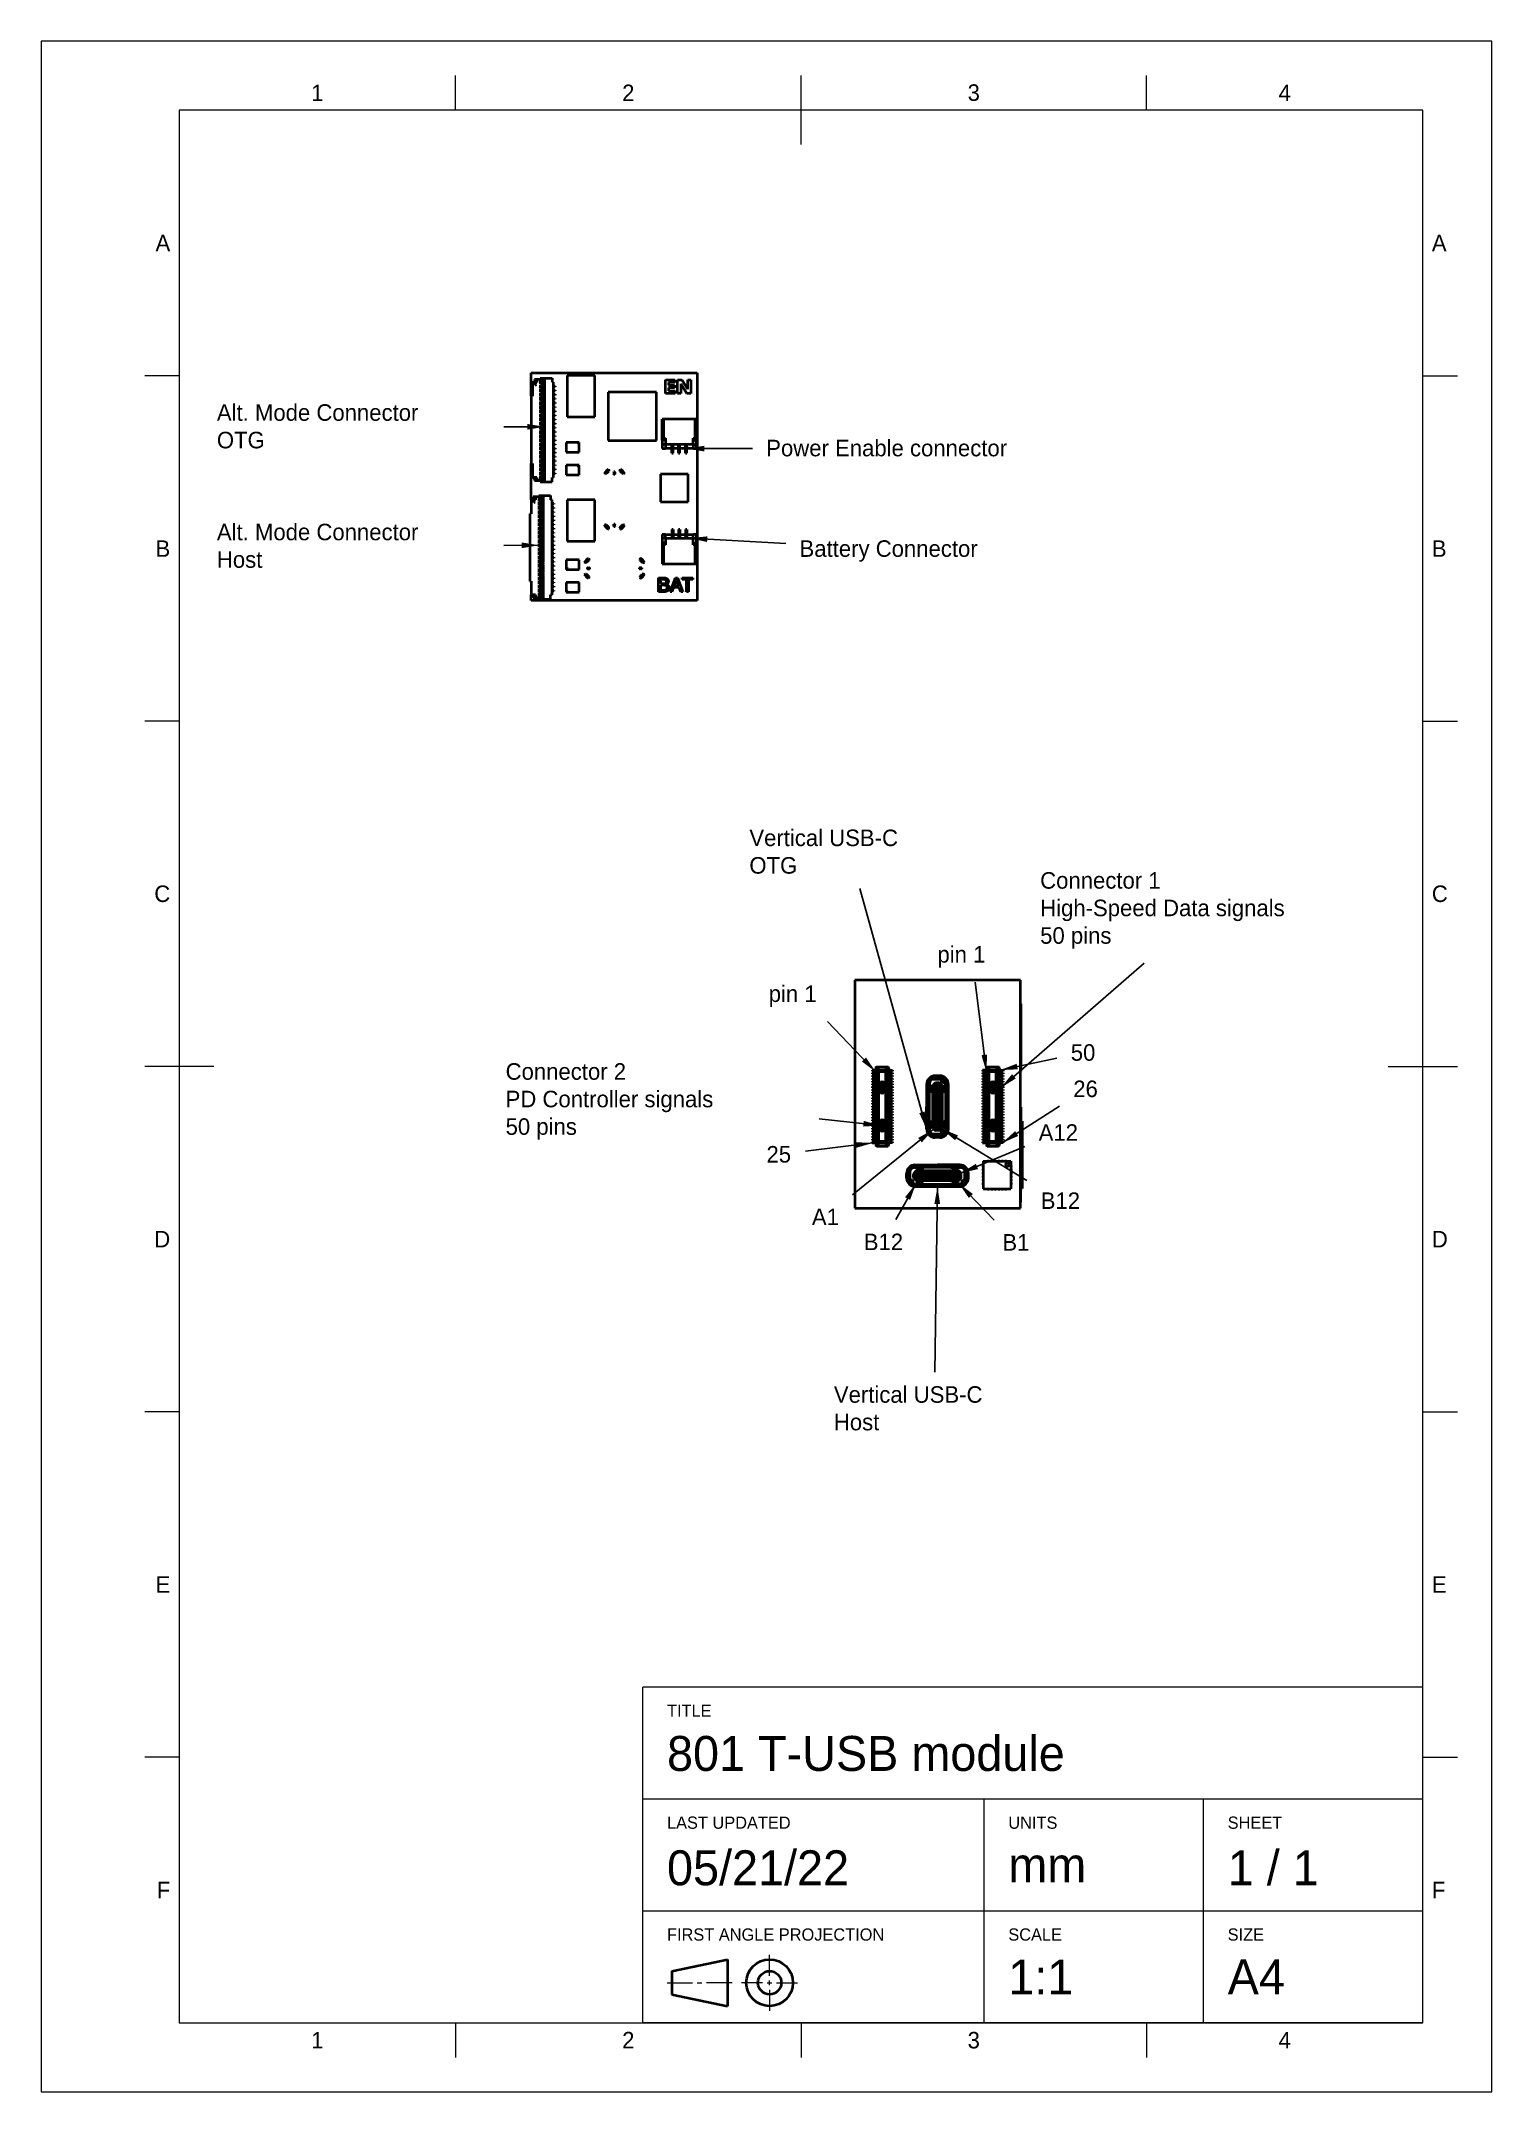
# Paper-space layout 'Sheet' of a CAD drawing. Header units: millimetres. Extents: x 0 to 210, y 0 to 297.
# The model-space entities are those that its viewports show. They can reach past a viewport. Long polylines and large blocks are cut down to what shows.
import ezdxf

# ---------------------------------------------------------------- set-up
doc = ezdxf.new("R2010")
doc.units = ezdxf.units.MM
for name, color, linetype in [('Annotations', 7, 'Continuous'), ('Border', 7, 'Continuous'), ('Geometries', 7, 'Continuous')]:
    doc.layers.add(name, color=color, linetype=linetype)
doc.styles.add('Shapr0', font='txt', dxfattribs={"height": 2.3925})
doc.styles.add('Shapr1', font='txt', dxfattribs={"height": 2.3925})
doc.dimstyles.new('ISO-25', dxfattribs={"dimtxt": 2.5, "dimasz": 2.5, "dimexe": 1.25, "dimexo": 0.625, "dimtad": 1, "dimtxsty": 'Standard', "dimcen": 2.5, "dimadec": 0, "dimazin": 0, "dimtfac": 1, "dimtmove": 0, "dimatfit": 3, "dimfxl": 1, "dimarcsym": 0})

psp = doc.layouts.new('Sheet')

msp = doc.modelspace()

# ---------------------------------------------------------------- texts
at = {"layer": 'Annotations', "linetype": 'Continuous', "lineweight": 15, "char_height": 1.7944, "width": 84.6667, "attachment_point": 4}
for s, insert in [('{\\fSF-Mono-Regular-Extended.ttf|b0|i0|c0|p0;\\H1.333333x;Alt. Mode Connector\\POTG}', (25.45, 241.19)), ('{\\fSF-Mono-Regular-Extended.ttf|b0|i0|c0|p0;\\H1.333333x;Power Enable connector}', (104.96, 238.04)), ('{\\fSF-Mono-Regular-Extended.ttf|b0|i0|c0|p0;\\H1.333333x;Alt. Mode Connector\\PHost}', (25.45, 223.89)), ('{\\fSF-Mono-Regular-Extended.ttf|b0|i0|c0|p0;\\H1.333333x;Battery Connector}', (109.78, 223.14)), ('{\\fSF-Mono-Regular-Extended.ttf|b0|i0|c0|p0;\\H1.333333x;Vertical USB-C\\POTG}', (102.52, 179.6)), ('{\\fSF-Mono-Regular-Extended.ttf|b0|i0|c0|p0;\\H1.333333x;Connector 1\\PHigh-Speed Data signals\\P50 pins}', (144.61, 171.1)), ('{\\fSF-Mono-Regular-Extended.ttf|b0|i0|c0|p0;\\H1.333333x;pin 1}', (129.74, 164.38)), ('{\\fSF-Mono-Regular-Extended.ttf|b0|i0|c0|p0;\\H1.333333x;pin 1}', (105.32, 158.68)), ('{\\fSF-Mono-Regular-Extended.ttf|b0|i0|c0|p0;\\H1.333333x;50}', (149.04, 150.51)), ('{\\fSF-Mono-Regular-Extended.ttf|b0|i0|c0|p0;\\H1.333333x;Connector 2 \\PPD Controller signals\\P50 pins}', (67.24, 143.43)), ('{\\fSF-Mono-Regular-Extended.ttf|b0|i0|c0|p0;\\H1.333333x;26}', (149.4, 145.25)), ('{\\fSF-Mono-Regular-Extended.ttf|b0|i0|c0|p0;\\H1.333333x;A12}', (144.39, 138.94)), ('{\\fSF-Mono-Regular-Extended.ttf|b0|i0|c0|p0;\\H1.333333x;25}', (105, 135.77)), ('{\\fSF-Mono-Regular-Extended.ttf|b0|i0|c0|p0;\\H1.333333x;A1}', (111.57, 126.72)), ('{\\fSF-Mono-Regular-Extended.ttf|b0|i0|c0|p0;\\H1.333333x;B12}', (144.69, 129.07)), ('{\\fSF-Mono-Regular-Extended.ttf|b0|i0|c0|p0;\\H1.333333x;B12}', (119.08, 123.1)), ('{\\fSF-Mono-Regular-Extended.ttf|b0|i0|c0|p0;\\H1.333333x;B1}', (139.14, 123.03)), ('{\\fSF-Mono-Regular-Extended.ttf|b0|i0|c0|p0;\\H1.333333x;Vertical USB-C\\PHost}', (114.75, 98.99))]:
    msp.add_mtext(s, dxfattribs=dict(at, insert=insert))
at = {"layer": 'Border', "linetype": 'Continuous', "lineweight": 15, "char_height": 2.39, "width": 2.3925, "style": 'Shapr0'}
for s, insert, attachment_point in [('1', (40, 288.3), 8), ('2', (85, 288.3), 8), ('3', (135, 288.3), 8), ('4', (180, 288.3), 8), ('A', (18.7, 267.75), 6), ('A', (201.3, 267.75), 4), ('B', (18.7, 223.5), 6), ('B', (201.3, 223.5), 4), ('C', (18.7, 173.5), 6), ('C', (201.3, 173.5), 4), ('D', (18.7, 123.5), 6), ('D', (201.3, 123.5), 4), ('E', (18.7, 73.5), 6), ('E', (201.3, 73.5), 4), ('F', (18.7, 29.25), 6), ('F', (201.3, 29.25), 4), ('1', (40, 8.7), 2), ('2', (85, 8.7), 2), ('3', (135, 8.7), 2), ('4', (180, 8.7), 2)]:
    msp.add_mtext(s, dxfattribs=dict(at, insert=insert, attachment_point=attachment_point))
at = {"layer": 'Border', "linetype": 'Continuous', "lineweight": 15, "attachment_point": 7, "style": 'Shapr1'}
for s, insert, char_height in [('TITLE', (90.6, 54.33), 1.77), ('801 T-USB module', (90.6, 46.42), 5.0625), ('LAST UPDATED', (90.6, 38.09), 1.7705), ('UNITS', (140, 38.09), 1.77), ('SHEET', (171.75, 38.09), 1.77), ('05/21/22', (90.6, 29.86), 5.063), ('mm', (140, 30.34), 5.063), ('1 / 1', (171.75, 29.86), 5.063), ('FIRST ANGLE PROJECTION', (90.6, 21.89), 1.7705), ('SCALE', (140, 21.89), 1.77), ('SIZE', (171.75, 21.89), 1.77), ('1:1', (140, 14.12), 5.063), ('A4', (171.75, 14.14), 5.063)]:
    msp.add_mtext(s, dxfattribs=dict(at, insert=insert, char_height=char_height))

# ---------------------------------------------------------------- blocks, each defined once
blk = doc.blocks.new('*U2')
at = {"layer": 'Border', "linetype": 'Continuous', "lineweight": 15}
for p, q in [((200, 58.6), (87.1, 58.6)), ((87.1, 10), (87.1, 58.6)), ((200, 10), (200, 58.6)), ((200, 42.4), (87.1, 42.4)), ((136.5, 10), (136.5, 42.4)), ((168.25, 10), (168.25, 42.4)), ((200, 26.2), (87.1, 26.2)), ((105.450088, 16.837486), (105.450088, 19.875004)), ((90.6, 15.82498), (94.312522, 15.82498)), ((94.987526, 15.82498), (95.66253, 15.82498)), ((100.050056, 15.82498), (96.337534, 15.82498)), ((104.437582, 15.82498), (101.400064, 15.82498)), ((105.112586, 15.82498), (105.78759, 15.82498)), ((105.450088, 15.487478), (105.450088, 16.162482)), ((106.462594, 15.82498), (109.500112, 15.82498)), ((105.450088, 14.812474), (105.450088, 11.774956)), ((200, 10), (87.1, 10))]:
    blk.add_line(p, q, dxfattribs=at)
at = {"layer": 'Border', "linetype": 'Continuous', "lineweight": 40}
for p, q in [((91.275004, 17.51249), (99.375052, 19.2)), ((99.375052, 19.2), (99.375052, 12.44996)), ((91.275004, 17.51249), (91.275004, 14.13747)), ((91.275004, 14.13747), (99.375052, 12.44996))]:
    blk.add_line(p, q, dxfattribs=at)
for radius in [3.37502, 1.68751]:
    blk.add_circle((105.450088, 15.82498), radius, dxfattribs=at)

# ---------------------------------------------------------------- linework, layer by layer
at = {"layer": 'Border', "linetype": 'Continuous', "lineweight": 15}
for p, q in [((60, 287), (60, 292)), ((110, 282), (110, 292)), ((160, 287), (160, 292)), ((200, 287), (20, 287)), ((20, 287), (20, 10)), ((200, 10), (200, 287)), ((20, 248.5), (15, 248.5)), ((200, 248.5), (205, 248.5)), ((20, 198.5), (15, 198.5)), ((200, 198.5), (205, 198.5)), ((25, 148.5), (15, 148.5)), ((195, 148.5), (205, 148.5)), ((20, 98.5), (15, 98.5)), ((200, 98.5), (205, 98.5)), ((20, 48.5), (15, 48.5)), ((200, 48.5), (205, 48.5)), ((20, 10), (200, 10)), ((60, 10), (60, 5)), ((110, 10), (110, 5)), ((110, 10), (110, 5)), ((160, 10), (160, 5))]:
    msp.add_line(p, q, dxfattribs=at)
at = {"layer": 'Geometries', "linetype": 'Continuous', "lineweight": 40}
for p, q in [((70.96, 245.55), (70.96, 248.96)), ((70.96, 248.96), (94.96, 248.96)), ((71.39, 247.55), (71.13, 247.55)), ((71.13, 247.55), (71.13, 245.55)), ((71.39, 247.81), (71.69, 247.81)), ((71.39, 247.81), (71.39, 247.77)), ((71.39, 247.77), (71.51, 247.65)), ((71.39, 247.7), (71.39, 247.77)), ((71.39, 247.55), (71.39, 247.7)), ((71.39, 247.7), (71.49, 247.6)), ((71.75, 247.55), (71.39, 247.55)), ((71.73, 247.99), (71.41, 247.99)), ((71.41, 247.99), (71.41, 247.87)), ((71.73, 247.87), (71.41, 247.87)), ((71.49, 247.6), (71.51, 247.65)), ((71.74, 247.6), (71.49, 247.6)), ((71.69, 247.65), (71.51, 247.65)), ((71.51, 247.4), (71.51, 247.15)), ((71.73, 247.28), (71.51, 247.4)), ((71.51, 247.15), (71.73, 247.28)), ((71.69, 247.65), (71.69, 247.81)), ((71.69, 247.81), (71.75, 247.81)), ((71.69, 247.65), (71.74, 247.6)), ((71.73, 247.99), (71.76, 247.99)), ((71.73, 247.87), (71.73, 247.99)), ((71.75, 247.87), (71.73, 247.87)), ((71.74, 247.6), (71.75, 247.6)), ((71.76, 247.98), (71.75, 247.98)), ((71.75, 247.98), (71.75, 247.87)), ((71.75, 247.87), (71.75, 247.81)), ((71.75, 247.81), (71.75, 247.6)), ((71.75, 247.6), (71.75, 247.55)), ((71.89, 247.99), (71.76, 247.99)), ((71.76, 247.98), (71.76, 247.99)), ((71.89, 247.98), (71.76, 247.98)), ((71.89, 247.99), (71.92, 247.99)), ((71.89, 247.99), (71.89, 247.98)), ((71.92, 247.98), (71.89, 247.98)), ((72.26, 247.99), (71.92, 247.99)), ((71.92, 247.99), (71.92, 247.98)), ((72.28, 247.98), (71.92, 247.98)), ((72.26, 248.18), (73.96, 248.18)), ((72.26, 248.18), (72.26, 248.04)), ((72.26, 247.99), (72.26, 248.04)), ((72.26, 248.04), (72.34, 247.99)), ((72.34, 247.99), (72.26, 247.99)), ((72.3, 247.98), (72.28, 247.98)), ((72.28, 247.98), (72.28, 247.34)), ((72.3, 247.34), (72.28, 247.34)), ((72.28, 247.22), (72.28, 246.74)), ((72.3, 247.22), (72.28, 247.22)), ((72.3, 246.74), (72.28, 246.74)), ((72.3, 246.62), (72.28, 246.62)), ((72.28, 246.62), (72.28, 246.14)), ((72.49, 247.98), (72.3, 247.98)), ((72.3, 247.98), (72.3, 247.98)), ((72.3, 247.34), (72.3, 247.98)), ((72.3, 247.98), (72.3, 247.75)), ((72.36, 247.75), (72.3, 247.75)), ((72.51, 247.34), (72.3, 247.34)), ((72.3, 246.74), (72.3, 247.22)), ((72.51, 247.22), (72.3, 247.22)), ((72.51, 246.74), (72.3, 246.74)), ((72.3, 246.14), (72.3, 246.62)), ((72.51, 246.62), (72.3, 246.62)), ((72.34, 247.99), (72.34, 247.99)), ((72.5, 247.99), (72.34, 247.99)), ((72.65, 247.99), (72.34, 247.99)), ((72.49, 247.75), (72.36, 247.75)), ((72.36, 247.75), (72.36, 247.71)), ((72.36, 247.71), (72.36, 247.6)), ((72.36, 247.71), (72.65, 247.71)), ((72.36, 247.6), (72.65, 247.6)), ((72.36, 247.6), (72.36, 247.55)), ((72.51, 247.55), (72.36, 247.55)), ((72.42, 247.04), (72.4, 247.04)), ((72.4, 247.04), (72.4, 246.92)), ((72.42, 246.92), (72.4, 246.92)), ((72.51, 247.04), (72.42, 247.04)), ((72.42, 247.04), (72.42, 246.92)), ((72.51, 246.92), (72.42, 246.92)), ((72.5, 247.98), (72.49, 247.98)), ((72.49, 247.98), (72.49, 247.75)), ((72.53, 247.75), (72.49, 247.75)), ((72.6, 247.99), (72.5, 247.99)), ((72.5, 247.99), (72.5, 247.98)), ((72.53, 247.98), (72.5, 247.98)), ((72.51, 247.55), (72.51, 247.34)), ((72.57, 247.34), (72.51, 247.34)), ((72.57, 247.22), (72.51, 247.22)), ((72.51, 247.22), (72.51, 247.04)), ((72.88, 247.04), (72.51, 247.04)), ((72.88, 246.92), (72.51, 246.92)), ((72.51, 246.92), (72.51, 246.74)), ((72.57, 246.74), (72.51, 246.74)), ((72.57, 246.62), (72.51, 246.62)), ((72.51, 246.62), (72.51, 246.44)), ((72.53, 247.98), (72.53, 247.87)), ((72.6, 247.87), (72.53, 247.87)), ((72.53, 247.87), (72.53, 247.86)), ((72.65, 247.86), (72.53, 247.86)), ((72.53, 247.86), (72.53, 247.75)), ((72.75, 247.34), (72.57, 247.34)), ((72.57, 247.34), (72.57, 247.22)), ((72.75, 247.22), (72.57, 247.22)), ((72.75, 246.74), (72.57, 246.74)), ((72.57, 246.74), (72.57, 246.62)), ((72.75, 246.62), (72.57, 246.62)), ((72.65, 247.99), (72.6, 247.99)), ((72.6, 247.99), (72.6, 247.87)), ((72.65, 247.87), (72.6, 247.87)), ((72.88, 247.99), (72.65, 247.99)), ((72.65, 247.99), (72.65, 247.99)), ((72.65, 247.87), (72.65, 247.99)), ((72.65, 247.86), (72.65, 247.87)), ((72.65, 247.71), (72.65, 247.86)), ((72.65, 247.6), (72.65, 247.71)), ((72.65, 247.6), (72.88, 247.6)), ((72.78, 247.34), (72.75, 247.34)), ((72.75, 247.34), (72.75, 247.22)), ((72.78, 247.22), (72.75, 247.22)), ((72.78, 246.74), (72.75, 246.74)), ((72.75, 246.74), (72.75, 246.62)), ((72.78, 246.62), (72.75, 246.62)), ((72.88, 247.34), (72.78, 247.34)), ((72.78, 247.34), (72.78, 247.22)), ((72.88, 247.22), (72.78, 247.22)), ((72.88, 246.74), (72.78, 246.74)), ((72.78, 246.74), (72.78, 246.62)), ((72.88, 246.62), (72.78, 246.62)), ((72.88, 247.99), (72.88, 247.6)), ((72.88, 247.6), (72.88, 247.34)), ((72.88, 247.34), (72.88, 247.22)), ((72.88, 247.22), (72.88, 247.04)), ((72.88, 247.04), (72.88, 246.92)), ((72.88, 246.92), (72.88, 246.74)), ((72.88, 246.74), (72.88, 246.62)), ((72.88, 246.62), (72.88, 246.44)), ((73.96, 248.18), (73.96, 247.58)), ((74.16, 247.58), (73.96, 247.58)), ((74.16, 247.04), (74.16, 247.58)), ((74.16, 246.92), (74.16, 247.04)), ((74.37, 247.04), (74.16, 247.04)), ((74.37, 246.92), (74.16, 246.92)), ((74.16, 246.44), (74.16, 246.92)), ((74.41, 247.04), (74.37, 247.04)), ((74.37, 247.04), (74.37, 246.92)), ((74.41, 246.92), (74.37, 246.92)), ((74.41, 247.04), (74.41, 246.92)), ((80.16, 248.56), (76.16, 248.56)), ((76.16, 248.56), (76.16, 242.56)), ((80.16, 242.56), (80.16, 248.56)), ((90.38, 247.96), (91.73, 247.96)), ((90.38, 245.96), (90.38, 247.96)), ((90.82, 247.55), (90.82, 247.18)), ((91.73, 247.55), (90.82, 247.55)), ((90.82, 247.18), (91.68, 247.18)), ((90.82, 246.77), (90.82, 246.36)), ((91.68, 246.77), (90.82, 246.77)), ((91.68, 247.18), (91.68, 246.77)), ((91.73, 247.96), (91.73, 247.55)), ((92.14, 247.96), (92.74, 247.96)), ((92.14, 245.96), (92.14, 247.96)), ((92.58, 247.38), (92.58, 245.96)), ((92.59, 247.38), (92.58, 247.38)), ((93.46, 245.96), (92.59, 247.38)), ((92.74, 247.96), (93.59, 246.57)), ((93.59, 247.96), (94.03, 247.96)), ((93.59, 246.57), (93.59, 247.96)), ((93.59, 246.57), (93.59, 246.57)), ((94.03, 247.96), (94.03, 245.96)), ((94.96, 248.96), (94.96, 215.96)), ((70.93, 245.55), (70.96, 245.55)), ((70.93, 245.55), (70.93, 235.8)), ((70.96, 245.55), (71.13, 245.55)), ((72.3, 246.14), (72.28, 246.14)), ((72.28, 246.02), (72.28, 245.54)), ((72.3, 246.02), (72.28, 246.02)), ((72.3, 245.54), (72.28, 245.54)), ((72.28, 245.42), (72.28, 244.94)), ((72.3, 245.42), (72.28, 245.42)), ((72.3, 244.94), (72.28, 244.94)), ((72.28, 244.82), (72.28, 244.34)), ((72.3, 244.82), (72.28, 244.82)), ((72.3, 244.34), (72.28, 244.34)), ((72.3, 244.22), (72.28, 244.22)), ((72.28, 244.22), (72.28, 243.74)), ((72.3, 243.74), (72.28, 243.74)), ((72.28, 243.62), (72.28, 243.14)), ((72.3, 243.62), (72.28, 243.62)), ((72.51, 246.14), (72.3, 246.14)), ((72.3, 245.54), (72.3, 246.02)), ((72.51, 246.02), (72.3, 246.02)), ((72.51, 245.54), (72.3, 245.54)), ((72.51, 245.42), (72.3, 245.42)), ((72.3, 244.94), (72.3, 245.42)), ((72.51, 244.94), (72.3, 244.94)), ((72.51, 244.82), (72.3, 244.82)), ((72.3, 244.34), (72.3, 244.82)), ((72.51, 244.34), (72.3, 244.34)), ((72.3, 243.74), (72.3, 244.22)), ((72.51, 244.22), (72.3, 244.22)), ((72.51, 243.74), (72.3, 243.74)), ((72.3, 243.14), (72.3, 243.62)), ((72.51, 243.62), (72.3, 243.62)), ((72.42, 246.44), (72.4, 246.44)), ((72.4, 246.44), (72.4, 246.32)), ((72.42, 246.32), (72.4, 246.32)), ((72.4, 245.84), (72.4, 245.72)), ((72.42, 245.84), (72.4, 245.84)), ((72.42, 245.72), (72.4, 245.72)), ((72.42, 245.24), (72.4, 245.24)), ((72.4, 245.24), (72.4, 245.12)), ((72.42, 245.12), (72.4, 245.12)), ((72.42, 244.64), (72.4, 244.64)), ((72.4, 244.64), (72.4, 244.52)), ((72.42, 244.52), (72.4, 244.52)), ((72.42, 244.04), (72.4, 244.04)), ((72.4, 244.04), (72.4, 243.92)), ((72.42, 243.92), (72.4, 243.92)), ((72.51, 246.44), (72.42, 246.44)), ((72.42, 246.44), (72.42, 246.32)), ((72.51, 246.32), (72.42, 246.32)), ((72.42, 245.84), (72.42, 245.72)), ((72.51, 245.84), (72.42, 245.84)), ((72.51, 245.72), (72.42, 245.72)), ((72.42, 245.24), (72.42, 245.12)), ((72.51, 245.24), (72.42, 245.24)), ((72.51, 245.12), (72.42, 245.12)), ((72.51, 244.64), (72.42, 244.64)), ((72.42, 244.64), (72.42, 244.52)), ((72.51, 244.52), (72.42, 244.52)), ((72.51, 244.04), (72.42, 244.04)), ((72.42, 244.04), (72.42, 243.92)), ((72.51, 243.92), (72.42, 243.92)), ((72.88, 246.44), (72.51, 246.44)), ((72.88, 246.32), (72.51, 246.32)), ((72.51, 246.32), (72.51, 246.14)), ((72.57, 246.14), (72.51, 246.14)), ((72.57, 246.02), (72.51, 246.02)), ((72.51, 246.02), (72.51, 245.84)), ((72.88, 245.84), (72.51, 245.84)), ((72.88, 245.72), (72.51, 245.72)), ((72.51, 245.72), (72.51, 245.54)), ((72.57, 245.54), (72.51, 245.54)), ((72.57, 245.42), (72.51, 245.42)), ((72.51, 245.42), (72.51, 245.24)), ((72.88, 245.24), (72.51, 245.24)), ((72.88, 245.12), (72.51, 245.12)), ((72.51, 245.12), (72.51, 244.94)), ((72.57, 244.94), (72.51, 244.94)), ((72.57, 244.82), (72.51, 244.82)), ((72.51, 244.82), (72.51, 244.64)), ((72.88, 244.64), (72.51, 244.64)), ((72.51, 244.52), (72.51, 244.34)), ((72.88, 244.52), (72.51, 244.52)), ((72.57, 244.34), (72.51, 244.34)), ((72.57, 244.22), (72.51, 244.22)), ((72.51, 244.22), (72.51, 244.04)), ((72.88, 244.04), (72.51, 244.04)), ((72.88, 243.92), (72.51, 243.92)), ((72.51, 243.92), (72.51, 243.74)), ((72.57, 243.74), (72.51, 243.74)), ((72.57, 243.62), (72.51, 243.62)), ((72.51, 243.62), (72.51, 243.44)), ((72.75, 246.14), (72.57, 246.14)), ((72.57, 246.14), (72.57, 246.02)), ((72.75, 246.02), (72.57, 246.02)), ((72.57, 245.54), (72.57, 245.42)), ((72.75, 245.54), (72.57, 245.54)), ((72.75, 245.42), (72.57, 245.42)), ((72.57, 244.94), (72.57, 244.82)), ((72.75, 244.94), (72.57, 244.94)), ((72.75, 244.82), (72.57, 244.82)), ((72.75, 244.34), (72.57, 244.34)), ((72.57, 244.34), (72.57, 244.22)), ((72.75, 244.22), (72.57, 244.22)), ((72.75, 243.74), (72.57, 243.74)), ((72.57, 243.74), (72.57, 243.62)), ((72.75, 243.62), (72.57, 243.62)), ((72.78, 246.14), (72.75, 246.14)), ((72.75, 246.14), (72.75, 246.02)), ((72.78, 246.02), (72.75, 246.02)), ((72.78, 245.54), (72.75, 245.54)), ((72.75, 245.54), (72.75, 245.42)), ((72.78, 245.42), (72.75, 245.42)), ((72.78, 244.94), (72.75, 244.94)), ((72.75, 244.94), (72.75, 244.82)), ((72.78, 244.82), (72.75, 244.82)), ((72.78, 244.34), (72.75, 244.34)), ((72.75, 244.34), (72.75, 244.22)), ((72.78, 244.22), (72.75, 244.22)), ((72.78, 243.74), (72.75, 243.74)), ((72.75, 243.74), (72.75, 243.62)), ((72.78, 243.62), (72.75, 243.62)), ((72.88, 246.14), (72.78, 246.14)), ((72.78, 246.14), (72.78, 246.02)), ((72.88, 246.02), (72.78, 246.02)), ((72.88, 245.54), (72.78, 245.54)), ((72.78, 245.54), (72.78, 245.42)), ((72.88, 245.42), (72.78, 245.42)), ((72.88, 244.94), (72.78, 244.94)), ((72.78, 244.94), (72.78, 244.82)), ((72.88, 244.82), (72.78, 244.82)), ((72.78, 244.34), (72.78, 244.22)), ((72.88, 244.34), (72.78, 244.34)), ((72.88, 244.22), (72.78, 244.22)), ((72.78, 243.74), (72.78, 243.62)), ((72.88, 243.74), (72.78, 243.74)), ((72.88, 243.62), (72.78, 243.62)), ((72.88, 246.44), (72.88, 246.32)), ((72.88, 246.32), (72.88, 246.14)), ((72.88, 246.14), (72.88, 246.02)), ((72.88, 246.02), (72.88, 245.84)), ((72.88, 245.84), (72.88, 245.72)), ((72.88, 245.72), (72.88, 245.54)), ((72.88, 245.54), (72.88, 245.42)), ((72.88, 245.42), (72.88, 245.24)), ((72.88, 245.24), (72.88, 245.12)), ((72.88, 245.12), (72.88, 244.94)), ((72.88, 244.94), (72.88, 244.82)), ((72.88, 244.82), (72.88, 244.64)), ((72.88, 244.64), (72.88, 244.52)), ((72.88, 244.52), (72.88, 244.34)), ((72.88, 244.34), (72.88, 244.22)), ((72.88, 244.22), (72.88, 244.04)), ((72.88, 244.04), (72.88, 243.92)), ((72.88, 243.92), (72.88, 243.74)), ((72.88, 243.74), (72.88, 243.62)), ((72.88, 243.62), (72.88, 243.44)), ((74.37, 246.44), (74.16, 246.44)), ((74.16, 246.32), (74.16, 246.44)), ((74.37, 246.32), (74.16, 246.32)), ((74.16, 245.84), (74.16, 246.32)), ((74.37, 245.84), (74.16, 245.84)), ((74.16, 245.72), (74.16, 245.84)), ((74.16, 245.24), (74.16, 245.72)), ((74.37, 245.72), (74.16, 245.72)), ((74.37, 245.24), (74.16, 245.24)), ((74.16, 245.12), (74.16, 245.24)), ((74.37, 245.12), (74.16, 245.12)), ((74.16, 244.64), (74.16, 245.12)), ((74.37, 244.64), (74.16, 244.64)), ((74.16, 244.52), (74.16, 244.64)), ((74.37, 244.52), (74.16, 244.52)), ((74.16, 244.04), (74.16, 244.52)), ((74.37, 244.04), (74.16, 244.04)), ((74.16, 243.92), (74.16, 244.04)), ((74.37, 243.92), (74.16, 243.92)), ((74.16, 243.44), (74.16, 243.92)), ((74.41, 246.44), (74.37, 246.44)), ((74.37, 246.44), (74.37, 246.32)), ((74.41, 246.32), (74.37, 246.32)), ((74.41, 245.84), (74.37, 245.84)), ((74.37, 245.84), (74.37, 245.72)), ((74.41, 245.72), (74.37, 245.72)), ((74.41, 245.24), (74.37, 245.24)), ((74.37, 245.24), (74.37, 245.12)), ((74.41, 245.12), (74.37, 245.12)), ((74.41, 244.64), (74.37, 244.64)), ((74.37, 244.64), (74.37, 244.52)), ((74.41, 244.52), (74.37, 244.52)), ((74.37, 244.04), (74.37, 243.92)), ((74.41, 244.04), (74.37, 244.04)), ((74.41, 243.92), (74.37, 243.92)), ((74.41, 246.44), (74.41, 246.32)), ((74.41, 245.84), (74.41, 245.72)), ((74.41, 245.24), (74.41, 245.12)), ((74.41, 244.64), (74.41, 244.52)), ((74.41, 244.04), (74.41, 243.92)), ((82.06, 246.16), (82.06, 239.16)), ((89.06, 246.16), (82.06, 246.16)), ((89.06, 239.16), (89.06, 246.16)), ((91.79, 245.96), (90.38, 245.96)), ((90.82, 246.36), (91.79, 246.36)), ((91.79, 246.36), (91.79, 245.96)), ((92.58, 245.96), (92.14, 245.96)), ((94.03, 245.96), (93.46, 245.96)), ((72.3, 243.14), (72.28, 243.14)), ((72.3, 243.02), (72.28, 243.02)), ((72.28, 243.02), (72.28, 242.54)), ((72.3, 242.54), (72.28, 242.54)), ((72.3, 242.42), (72.28, 242.42)), ((72.28, 242.42), (72.28, 241.94)), ((72.3, 241.94), (72.28, 241.94)), ((72.3, 241.82), (72.28, 241.82)), ((72.28, 241.82), (72.28, 241.34)), ((72.3, 241.34), (72.28, 241.34)), ((72.3, 241.22), (72.28, 241.22)), ((72.28, 241.22), (72.28, 240.74)), ((72.3, 240.74), (72.28, 240.74)), ((72.3, 240.62), (72.28, 240.62)), ((72.28, 240.62), (72.28, 240.14)), ((72.51, 243.14), (72.3, 243.14)), ((72.51, 243.02), (72.3, 243.02)), ((72.3, 242.54), (72.3, 243.02)), ((72.51, 242.54), (72.3, 242.54)), ((72.3, 241.94), (72.3, 242.42)), ((72.51, 242.42), (72.3, 242.42)), ((72.51, 241.94), (72.3, 241.94)), ((72.51, 241.82), (72.3, 241.82)), ((72.3, 241.34), (72.3, 241.82)), ((72.51, 241.34), (72.3, 241.34)), ((72.51, 241.22), (72.3, 241.22)), ((72.3, 240.74), (72.3, 241.22)), ((72.51, 240.74), (72.3, 240.74)), ((72.51, 240.62), (72.3, 240.62)), ((72.3, 240.14), (72.3, 240.62)), ((72.4, 243.44), (72.4, 243.32)), ((72.42, 243.44), (72.4, 243.44)), ((72.42, 243.32), (72.4, 243.32)), ((72.42, 242.84), (72.4, 242.84)), ((72.4, 242.84), (72.4, 242.72)), ((72.42, 242.72), (72.4, 242.72)), ((72.42, 242.24), (72.4, 242.24)), ((72.4, 242.24), (72.4, 242.12)), ((72.42, 242.12), (72.4, 242.12)), ((72.42, 241.64), (72.4, 241.64)), ((72.4, 241.64), (72.4, 241.52)), ((72.42, 241.52), (72.4, 241.52)), ((72.4, 241.04), (72.4, 240.92)), ((72.42, 241.04), (72.4, 241.04)), ((72.42, 240.92), (72.4, 240.92)), ((72.51, 243.44), (72.42, 243.44)), ((72.42, 243.44), (72.42, 243.32)), ((72.51, 243.32), (72.42, 243.32)), ((72.51, 242.84), (72.42, 242.84)), ((72.42, 242.84), (72.42, 242.72)), ((72.51, 242.72), (72.42, 242.72)), ((72.51, 242.24), (72.42, 242.24)), ((72.42, 242.24), (72.42, 242.12)), ((72.51, 242.12), (72.42, 242.12)), ((72.51, 241.64), (72.42, 241.64)), ((72.42, 241.64), (72.42, 241.52)), ((72.51, 241.52), (72.42, 241.52)), ((72.42, 241.04), (72.42, 240.92)), ((72.51, 241.04), (72.42, 241.04)), ((72.51, 240.92), (72.42, 240.92)), ((72.88, 243.44), (72.51, 243.44)), ((72.88, 243.32), (72.51, 243.32)), ((72.51, 243.32), (72.51, 243.14)), ((72.57, 243.14), (72.51, 243.14)), ((72.57, 243.02), (72.51, 243.02)), ((72.51, 243.02), (72.51, 242.84)), ((72.88, 242.84), (72.51, 242.84)), ((72.88, 242.72), (72.51, 242.72)), ((72.51, 242.72), (72.51, 242.54)), ((72.57, 242.54), (72.51, 242.54)), ((72.57, 242.42), (72.51, 242.42)), ((72.51, 242.42), (72.51, 242.24)), ((72.88, 242.24), (72.51, 242.24)), ((72.88, 242.12), (72.51, 242.12)), ((72.51, 242.12), (72.51, 241.94)), ((72.57, 241.94), (72.51, 241.94)), ((72.57, 241.82), (72.51, 241.82)), ((72.51, 241.82), (72.51, 241.64)), ((72.88, 241.64), (72.51, 241.64)), ((72.88, 241.52), (72.51, 241.52)), ((72.51, 241.52), (72.51, 241.34)), ((72.57, 241.34), (72.51, 241.34)), ((72.57, 241.22), (72.51, 241.22)), ((72.51, 241.22), (72.51, 241.04)), ((72.88, 241.04), (72.51, 241.04)), ((72.88, 240.92), (72.51, 240.92)), ((72.51, 240.92), (72.51, 240.74)), ((72.57, 240.74), (72.51, 240.74)), ((72.57, 240.62), (72.51, 240.62)), ((72.51, 240.62), (72.51, 240.44)), ((72.75, 243.14), (72.57, 243.14)), ((72.57, 243.14), (72.57, 243.02)), ((72.75, 243.02), (72.57, 243.02)), ((72.75, 242.54), (72.57, 242.54)), ((72.57, 242.54), (72.57, 242.42)), ((72.75, 242.42), (72.57, 242.42)), ((72.75, 241.94), (72.57, 241.94)), ((72.57, 241.94), (72.57, 241.82)), ((72.75, 241.82), (72.57, 241.82)), ((72.75, 241.34), (72.57, 241.34)), ((72.57, 241.34), (72.57, 241.22)), ((72.75, 241.22), (72.57, 241.22)), ((72.75, 240.74), (72.57, 240.74)), ((72.57, 240.74), (72.57, 240.62)), ((72.75, 240.62), (72.57, 240.62)), ((72.78, 243.14), (72.75, 243.14)), ((72.75, 243.14), (72.75, 243.02)), ((72.78, 243.02), (72.75, 243.02)), ((72.78, 242.54), (72.75, 242.54)), ((72.75, 242.54), (72.75, 242.42)), ((72.78, 242.42), (72.75, 242.42)), ((72.78, 241.94), (72.75, 241.94)), ((72.75, 241.94), (72.75, 241.82)), ((72.78, 241.82), (72.75, 241.82)), ((72.78, 241.34), (72.75, 241.34)), ((72.75, 241.34), (72.75, 241.22)), ((72.78, 241.22), (72.75, 241.22)), ((72.78, 240.74), (72.75, 240.74)), ((72.75, 240.74), (72.75, 240.62)), ((72.78, 240.62), (72.75, 240.62)), ((72.88, 243.14), (72.78, 243.14)), ((72.78, 243.14), (72.78, 243.02)), ((72.88, 243.02), (72.78, 243.02)), ((72.78, 242.54), (72.78, 242.42)), ((72.88, 242.54), (72.78, 242.54)), ((72.88, 242.42), (72.78, 242.42)), ((72.78, 241.94), (72.78, 241.82)), ((72.88, 241.94), (72.78, 241.94)), ((72.88, 241.82), (72.78, 241.82)), ((72.88, 241.34), (72.78, 241.34)), ((72.78, 241.34), (72.78, 241.22)), ((72.88, 241.22), (72.78, 241.22)), ((72.88, 240.74), (72.78, 240.74)), ((72.78, 240.74), (72.78, 240.62)), ((72.88, 240.62), (72.78, 240.62)), ((72.88, 243.44), (72.88, 243.32)), ((72.88, 243.32), (72.88, 243.14)), ((72.88, 243.14), (72.88, 243.02)), ((72.88, 243.02), (72.88, 242.84)), ((72.88, 242.84), (72.88, 242.72)), ((72.88, 242.72), (72.88, 242.54)), ((72.88, 242.54), (72.88, 242.42)), ((72.88, 242.42), (72.88, 242.24)), ((72.88, 242.24), (72.88, 242.12)), ((72.88, 242.12), (72.88, 241.94)), ((72.88, 241.94), (72.88, 241.82)), ((72.88, 241.82), (72.88, 241.64)), ((72.88, 241.64), (72.88, 241.52)), ((72.88, 241.52), (72.88, 241.34)), ((72.88, 241.34), (72.88, 241.22)), ((72.88, 241.22), (72.88, 241.04)), ((72.88, 241.04), (72.88, 240.92)), ((72.88, 240.92), (72.88, 240.74)), ((72.88, 240.74), (72.88, 240.62)), ((72.88, 240.62), (72.88, 240.44)), ((74.37, 243.44), (74.16, 243.44)), ((74.16, 243.32), (74.16, 243.44)), ((74.37, 243.32), (74.16, 243.32)), ((74.16, 242.84), (74.16, 243.32)), ((74.37, 242.84), (74.16, 242.84)), ((74.16, 242.72), (74.16, 242.84)), ((74.37, 242.72), (74.16, 242.72)), ((74.16, 242.24), (74.16, 242.72)), ((74.37, 242.24), (74.16, 242.24)), ((74.16, 242.12), (74.16, 242.24)), ((74.37, 242.12), (74.16, 242.12)), ((74.16, 241.64), (74.16, 242.12)), ((74.37, 241.64), (74.16, 241.64)), ((74.16, 241.52), (74.16, 241.64)), ((74.37, 241.52), (74.16, 241.52)), ((74.16, 241.04), (74.16, 241.52)), ((74.37, 241.04), (74.16, 241.04)), ((74.16, 240.92), (74.16, 241.04)), ((74.37, 240.92), (74.16, 240.92)), ((74.16, 240.44), (74.16, 240.92)), ((74.41, 243.44), (74.37, 243.44)), ((74.37, 243.44), (74.37, 243.32)), ((74.41, 243.32), (74.37, 243.32)), ((74.41, 242.84), (74.37, 242.84)), ((74.37, 242.84), (74.37, 242.72)), ((74.41, 242.72), (74.37, 242.72)), ((74.41, 242.24), (74.37, 242.24)), ((74.37, 242.24), (74.37, 242.12)), ((74.41, 242.12), (74.37, 242.12)), ((74.37, 241.64), (74.37, 241.52)), ((74.41, 241.64), (74.37, 241.64)), ((74.41, 241.52), (74.37, 241.52)), ((74.37, 241.04), (74.37, 240.92)), ((74.41, 241.04), (74.37, 241.04)), ((74.41, 240.92), (74.37, 240.92)), ((74.41, 243.44), (74.41, 243.32)), ((74.41, 242.84), (74.41, 242.72)), ((74.41, 242.24), (74.41, 242.12)), ((74.41, 241.64), (74.41, 241.52)), ((74.41, 241.04), (74.41, 240.92)), ((76.16, 242.56), (80.16, 242.56)), ((90.12, 242.25), (89.88, 242.25)), ((89.88, 239.4), (89.88, 242.25)), ((94.64, 242.25), (90.12, 242.25)), ((90.12, 239.49), (90.12, 242.25)), ((94.88, 242.25), (94.64, 242.25)), ((94.64, 242.25), (94.64, 239.49)), ((94.88, 239.4), (94.88, 242.25)), ((72.3, 240.14), (72.28, 240.14)), ((72.3, 240.02), (72.28, 240.02)), ((72.28, 240.02), (72.28, 239.54)), ((72.3, 239.54), (72.28, 239.54)), ((72.28, 239.42), (72.28, 238.94)), ((72.3, 239.42), (72.28, 239.42)), ((72.3, 238.94), (72.28, 238.94)), ((72.28, 238.82), (72.28, 238.34)), ((72.3, 238.82), (72.28, 238.82)), ((72.3, 238.34), (72.28, 238.34)), ((72.28, 238.22), (72.28, 237.74)), ((72.3, 238.22), (72.28, 238.22)), ((72.3, 237.74), (72.28, 237.74)), ((72.28, 237.62), (72.28, 237.14)), ((72.3, 237.62), (72.28, 237.62)), ((72.51, 240.14), (72.3, 240.14)), ((72.51, 240.02), (72.3, 240.02)), ((72.3, 239.54), (72.3, 240.02)), ((72.51, 239.54), (72.3, 239.54)), ((72.3, 238.94), (72.3, 239.42)), ((72.51, 239.42), (72.3, 239.42)), ((72.51, 238.94), (72.3, 238.94)), ((72.51, 238.82), (72.3, 238.82)), ((72.3, 238.34), (72.3, 238.82)), ((72.51, 238.34), (72.3, 238.34)), ((72.51, 238.22), (72.3, 238.22)), ((72.3, 237.74), (72.3, 238.22)), ((72.51, 237.74), (72.3, 237.74)), ((72.51, 237.62), (72.3, 237.62)), ((72.3, 237.14), (72.3, 237.62)), ((72.42, 240.44), (72.4, 240.44)), ((72.4, 240.44), (72.4, 240.32)), ((72.42, 240.32), (72.4, 240.32)), ((72.42, 239.84), (72.4, 239.84)), ((72.4, 239.84), (72.4, 239.72)), ((72.42, 239.72), (72.4, 239.72)), ((72.42, 239.24), (72.4, 239.24)), ((72.4, 239.24), (72.4, 239.12)), ((72.42, 239.12), (72.4, 239.12)), ((72.4, 238.64), (72.4, 238.52)), ((72.42, 238.64), (72.4, 238.64)), ((72.42, 238.52), (72.4, 238.52)), ((72.42, 238.04), (72.4, 238.04)), ((72.4, 238.04), (72.4, 237.92)), ((72.42, 237.92), (72.4, 237.92)), ((72.51, 240.44), (72.42, 240.44)), ((72.42, 240.44), (72.42, 240.32)), ((72.51, 240.32), (72.42, 240.32)), ((72.51, 239.84), (72.42, 239.84)), ((72.42, 239.84), (72.42, 239.72)), ((72.51, 239.72), (72.42, 239.72)), ((72.42, 239.24), (72.42, 239.12)), ((72.51, 239.24), (72.42, 239.24)), ((72.51, 239.12), (72.42, 239.12)), ((72.51, 238.64), (72.42, 238.64)), ((72.42, 238.64), (72.42, 238.52)), ((72.51, 238.52), (72.42, 238.52)), ((72.51, 238.04), (72.42, 238.04)), ((72.42, 238.04), (72.42, 237.92)), ((72.51, 237.92), (72.42, 237.92)), ((72.88, 240.44), (72.51, 240.44)), ((72.88, 240.32), (72.51, 240.32)), ((72.51, 240.32), (72.51, 240.14)), ((72.57, 240.14), (72.51, 240.14)), ((72.57, 240.02), (72.51, 240.02)), ((72.51, 240.02), (72.51, 239.84)), ((72.88, 239.84), (72.51, 239.84)), ((72.88, 239.72), (72.51, 239.72)), ((72.51, 239.72), (72.51, 239.54)), ((72.57, 239.54), (72.51, 239.54)), ((72.57, 239.42), (72.51, 239.42)), ((72.51, 239.42), (72.51, 239.24)), ((72.88, 239.24), (72.51, 239.24)), ((72.88, 239.12), (72.51, 239.12)), ((72.51, 239.12), (72.51, 238.94)), ((72.57, 238.94), (72.51, 238.94)), ((72.57, 238.82), (72.51, 238.82)), ((72.51, 238.82), (72.51, 238.64)), ((72.88, 238.64), (72.51, 238.64)), ((72.88, 238.52), (72.51, 238.52)), ((72.51, 238.52), (72.51, 238.34)), ((72.57, 238.34), (72.51, 238.34)), ((72.51, 238.22), (72.51, 238.04)), ((72.57, 238.22), (72.51, 238.22)), ((72.88, 238.04), (72.51, 238.04)), ((72.88, 237.92), (72.51, 237.92)), ((72.51, 237.92), (72.51, 237.74)), ((72.57, 237.74), (72.51, 237.74)), ((72.57, 237.62), (72.51, 237.62)), ((72.51, 237.62), (72.51, 237.44)), ((72.57, 240.14), (72.57, 240.02)), ((72.75, 240.14), (72.57, 240.14)), ((72.75, 240.02), (72.57, 240.02)), ((72.75, 239.54), (72.57, 239.54)), ((72.57, 239.54), (72.57, 239.42)), ((72.75, 239.42), (72.57, 239.42)), ((72.75, 238.94), (72.57, 238.94)), ((72.57, 238.94), (72.57, 238.82)), ((72.75, 238.82), (72.57, 238.82)), ((72.75, 238.34), (72.57, 238.34)), ((72.57, 238.34), (72.57, 238.22)), ((72.75, 238.22), (72.57, 238.22)), ((72.75, 237.74), (72.57, 237.74)), ((72.57, 237.74), (72.57, 237.62)), ((72.75, 237.62), (72.57, 237.62)), ((72.78, 240.14), (72.75, 240.14)), ((72.75, 240.14), (72.75, 240.02)), ((72.78, 240.02), (72.75, 240.02)), ((72.75, 239.54), (72.75, 239.42)), ((72.78, 239.54), (72.75, 239.54)), ((72.78, 239.42), (72.75, 239.42)), ((72.78, 238.94), (72.75, 238.94)), ((72.75, 238.94), (72.75, 238.82)), ((72.78, 238.82), (72.75, 238.82)), ((72.75, 238.34), (72.75, 238.22)), ((72.78, 238.34), (72.75, 238.34)), ((72.78, 238.22), (72.75, 238.22)), ((72.78, 237.74), (72.75, 237.74)), ((72.75, 237.74), (72.75, 237.62)), ((72.78, 237.62), (72.75, 237.62)), ((72.88, 240.14), (72.78, 240.14)), ((72.78, 240.14), (72.78, 240.02)), ((72.88, 240.02), (72.78, 240.02)), ((72.78, 239.54), (72.78, 239.42)), ((72.88, 239.54), (72.78, 239.54)), ((72.88, 239.42), (72.78, 239.42)), ((72.78, 238.94), (72.78, 238.82)), ((72.88, 238.94), (72.78, 238.94)), ((72.88, 238.82), (72.78, 238.82)), ((72.88, 238.34), (72.78, 238.34)), ((72.78, 238.34), (72.78, 238.22)), ((72.88, 238.22), (72.78, 238.22)), ((72.88, 237.74), (72.78, 237.74)), ((72.78, 237.74), (72.78, 237.62)), ((72.88, 237.62), (72.78, 237.62)), ((72.88, 240.44), (72.88, 240.32)), ((72.88, 240.32), (72.88, 240.14)), ((72.88, 240.14), (72.88, 240.02)), ((72.88, 240.02), (72.88, 239.84)), ((72.88, 239.84), (72.88, 239.72)), ((72.88, 239.72), (72.88, 239.54)), ((72.88, 239.54), (72.88, 239.42)), ((72.88, 239.42), (72.88, 239.24)), ((72.88, 239.24), (72.88, 239.12)), ((72.88, 239.12), (72.88, 238.94)), ((72.88, 238.94), (72.88, 238.82)), ((72.88, 238.82), (72.88, 238.64)), ((72.88, 238.64), (72.88, 238.52)), ((72.88, 238.52), (72.88, 238.34)), ((72.88, 238.34), (72.88, 238.22)), ((72.88, 238.22), (72.88, 238.04)), ((72.88, 238.04), (72.88, 237.92)), ((72.88, 237.92), (72.88, 237.74)), ((72.88, 237.74), (72.88, 237.62)), ((72.88, 237.62), (72.88, 237.44)), ((74.37, 240.44), (74.16, 240.44)), ((74.16, 240.32), (74.16, 240.44)), ((74.37, 240.32), (74.16, 240.32)), ((74.16, 239.84), (74.16, 240.32)), ((74.37, 239.84), (74.16, 239.84)), ((74.16, 239.72), (74.16, 239.84)), ((74.37, 239.72), (74.16, 239.72)), ((74.16, 239.24), (74.16, 239.72)), ((74.37, 239.24), (74.16, 239.24)), ((74.16, 239.12), (74.16, 239.24)), ((74.37, 239.12), (74.16, 239.12)), ((74.16, 238.64), (74.16, 239.12)), ((74.37, 238.64), (74.16, 238.64)), ((74.16, 238.52), (74.16, 238.64)), ((74.37, 238.52), (74.16, 238.52)), ((74.16, 238.04), (74.16, 238.52)), ((74.16, 237.92), (74.16, 238.04)), ((74.37, 238.04), (74.16, 238.04)), ((74.37, 237.92), (74.16, 237.92)), ((74.16, 237.44), (74.16, 237.92)), ((74.37, 240.44), (74.37, 240.32)), ((74.41, 240.44), (74.37, 240.44)), ((74.41, 240.32), (74.37, 240.32)), ((74.41, 239.84), (74.37, 239.84)), ((74.37, 239.84), (74.37, 239.72)), ((74.41, 239.72), (74.37, 239.72)), ((74.41, 239.24), (74.37, 239.24)), ((74.37, 239.24), (74.37, 239.12)), ((74.41, 239.12), (74.37, 239.12)), ((74.41, 238.64), (74.37, 238.64)), ((74.37, 238.64), (74.37, 238.52)), ((74.41, 238.52), (74.37, 238.52)), ((74.41, 238.04), (74.37, 238.04)), ((74.37, 238.04), (74.37, 237.92)), ((74.41, 237.92), (74.37, 237.92)), ((74.41, 240.44), (74.41, 240.32)), ((74.41, 239.84), (74.41, 239.72)), ((74.41, 239.24), (74.41, 239.12)), ((74.41, 238.64), (74.41, 238.52)), ((74.41, 238.04), (74.41, 237.92)), ((77.91, 238.87), (76.01, 238.87)), ((76.01, 238.87), (76.01, 237.47)), ((77.91, 237.47), (77.91, 238.87)), ((82.06, 239.16), (89.06, 239.16)), ((90.12, 239.4), (89.88, 239.4)), ((89.88, 239.2), (89.88, 239.4)), ((89.88, 239.2), (89.88, 238.55)), ((90.38, 239.2), (89.88, 239.2)), ((89.88, 238.55), (89.88, 238)), ((90.38, 238.55), (89.88, 238.55)), ((89.88, 238), (90.38, 238)), ((90.12, 239.49), (90.38, 239.49)), ((90.12, 239.49), (90.12, 239.4)), ((90.38, 239.49), (90.38, 239.2)), ((90.38, 239.2), (90.38, 238.55)), ((90.38, 238.55), (90.38, 238)), ((91.28, 238.55), (90.38, 238.55)), ((91.08, 238), (90.38, 238)), ((91.08, 238), (91.28, 238.2)), ((91.28, 238.45), (91.28, 238.55)), ((91.48, 238.55), (91.28, 238.55)), ((91.28, 238.3), (91.28, 238.45)), ((91.28, 238.45), (91.48, 238.45)), ((91.28, 238.3), (91.28, 238.45)), ((91.28, 238.2), (91.28, 238.3)), ((91.28, 238.3), (91.48, 238.3)), ((91.28, 238.17), (91.28, 238.2)), ((91.28, 238.2), (91.48, 238.2)), ((91.28, 237.78), (91.28, 238.17)), ((91.28, 238.17), (91.48, 238.17)), ((91.28, 237.4), (91.28, 237.78)), ((91.28, 237.78), (91.48, 237.78)), ((91.48, 238.45), (91.48, 238.55)), ((92.28, 238.55), (91.48, 238.55)), ((91.48, 238.3), (91.48, 238.45)), ((91.48, 238.3), (91.48, 238.45)), ((91.48, 238.2), (91.48, 238.3)), ((91.48, 238.17), (91.48, 238.2)), ((91.48, 238.2), (91.68, 238)), ((91.48, 237.78), (91.48, 238.17)), ((91.48, 237.4), (91.48, 237.78)), ((92.08, 238), (91.68, 238)), ((92.08, 238), (92.28, 238.2)), ((92.48, 238.55), (92.28, 238.55)), ((92.28, 238.45), (92.28, 238.55)), ((92.28, 238.3), (92.28, 238.45)), ((92.28, 238.3), (92.28, 238.45)), ((92.28, 238.45), (92.48, 238.45)), ((92.28, 238.3), (92.28, 238.45)), ((92.28, 238.45), (92.48, 238.45)), ((92.28, 238.3), (92.48, 238.3)), ((92.28, 238.2), (92.28, 238.3)), ((92.28, 238.3), (92.48, 238.3)), ((92.28, 238.17), (92.28, 238.2)), ((92.28, 238.17), (92.28, 238.2)), ((92.28, 238.2), (92.48, 238.2)), ((92.28, 238.2), (92.48, 238.2)), ((92.28, 237.78), (92.28, 238.17)), ((92.28, 238.17), (92.48, 238.17)), ((92.28, 237.78), (92.28, 238.17)), ((92.28, 238.17), (92.48, 238.17)), ((92.28, 237.4), (92.28, 237.78)), ((92.28, 237.78), (92.48, 237.78)), ((92.28, 237.4), (92.28, 237.78)), ((92.28, 237.78), (92.48, 237.78)), ((92.48, 238.45), (92.48, 238.55)), ((93.28, 238.55), (92.48, 238.55)), ((92.48, 238.3), (92.48, 238.45)), ((92.48, 238.3), (92.48, 238.45)), ((92.48, 238.3), (92.48, 238.45)), ((92.48, 238.2), (92.48, 238.3)), ((92.48, 238.17), (92.48, 238.2)), ((92.48, 238.17), (92.48, 238.2)), ((92.48, 238.2), (92.68, 238)), ((92.48, 237.78), (92.48, 238.17)), ((92.48, 237.78), (92.48, 238.17)), ((92.48, 237.4), (92.48, 237.78)), ((92.48, 237.4), (92.48, 237.78)), ((93.08, 238), (92.68, 238)), ((93.08, 238), (93.28, 238.2)), ((93.28, 238.45), (93.28, 238.55)), ((93.48, 238.55), (93.28, 238.55)), ((93.28, 238.3), (93.28, 238.45)), ((93.28, 238.3), (93.28, 238.45)), ((93.28, 238.45), (93.48, 238.45)), ((93.28, 238.2), (93.28, 238.3)), ((93.28, 238.3), (93.48, 238.3)), ((93.28, 238.17), (93.28, 238.2)), ((93.28, 238.2), (93.48, 238.2)), ((93.28, 237.78), (93.28, 238.17)), ((93.28, 238.17), (93.48, 238.17)), ((93.28, 237.4), (93.28, 237.78)), ((93.28, 237.78), (93.48, 237.78)), ((93.48, 238.45), (93.48, 238.55)), ((94.38, 238.55), (93.48, 238.55)), ((93.48, 238.3), (93.48, 238.45)), ((93.48, 238.3), (93.48, 238.45)), ((93.48, 238.2), (93.48, 238.3)), ((93.48, 238.17), (93.48, 238.2)), ((93.48, 238.2), (93.68, 238)), ((93.48, 237.78), (93.48, 238.17)), ((93.48, 237.4), (93.48, 237.78)), ((94.38, 238), (93.68, 238)), ((94.38, 239.49), (94.64, 239.49)), ((94.38, 239.2), (94.38, 239.49)), ((94.38, 239.2), (94.88, 239.2)), ((94.38, 238.55), (94.38, 239.2)), ((94.38, 238.55), (94.88, 238.55)), ((94.38, 238.55), (94.38, 238)), ((94.38, 238), (94.88, 238)), ((94.64, 239.49), (94.64, 239.4)), ((94.64, 239.4), (94.88, 239.4)), ((94.88, 239.2), (94.88, 239.4)), ((94.88, 238.55), (94.88, 239.2)), ((94.88, 238), (94.88, 238.55)), ((70.93, 235.8), (70.96, 235.8)), ((70.96, 230.55), (70.96, 235.8)), ((70.96, 235.8), (71.13, 235.8)), ((71.13, 235.8), (71.13, 233.8)), ((72.3, 237.14), (72.28, 237.14)), ((72.28, 237.02), (72.28, 236.54)), ((72.3, 237.02), (72.28, 237.02)), ((72.3, 236.54), (72.28, 236.54)), ((72.3, 236.42), (72.28, 236.42)), ((72.28, 236.42), (72.28, 235.94)), ((72.3, 235.94), (72.28, 235.94)), ((72.3, 235.82), (72.28, 235.82)), ((72.28, 235.82), (72.28, 235.34)), ((72.3, 235.34), (72.28, 235.34)), ((72.28, 235.22), (72.28, 234.74)), ((72.3, 235.22), (72.28, 235.22)), ((72.3, 234.74), (72.28, 234.74)), ((72.51, 237.14), (72.3, 237.14)), ((72.51, 237.02), (72.3, 237.02)), ((72.3, 236.54), (72.3, 237.02)), ((72.51, 236.54), (72.3, 236.54)), ((72.3, 235.94), (72.3, 236.42)), ((72.51, 236.42), (72.3, 236.42)), ((72.51, 235.94), (72.3, 235.94)), ((72.3, 235.34), (72.3, 235.82)), ((72.51, 235.82), (72.3, 235.82)), ((72.51, 235.34), (72.3, 235.34)), ((72.3, 234.74), (72.3, 235.22)), ((72.51, 235.22), (72.3, 235.22)), ((72.51, 234.74), (72.3, 234.74)), ((72.42, 237.44), (72.4, 237.44)), ((72.4, 237.44), (72.4, 237.32)), ((72.42, 237.32), (72.4, 237.32)), ((72.4, 236.84), (72.4, 236.72)), ((72.42, 236.84), (72.4, 236.84)), ((72.42, 236.72), (72.4, 236.72)), ((72.42, 236.24), (72.4, 236.24)), ((72.4, 236.24), (72.4, 236.12)), ((72.42, 236.12), (72.4, 236.12)), ((72.42, 235.64), (72.4, 235.64)), ((72.4, 235.64), (72.4, 235.52)), ((72.42, 235.52), (72.4, 235.52)), ((72.42, 235.04), (72.4, 235.04)), ((72.4, 235.04), (72.4, 234.92)), ((72.42, 234.92), (72.4, 234.92)), ((72.51, 237.44), (72.42, 237.44)), ((72.42, 237.44), (72.42, 237.32)), ((72.51, 237.32), (72.42, 237.32)), ((72.51, 236.84), (72.42, 236.84)), ((72.42, 236.84), (72.42, 236.72)), ((72.51, 236.72), (72.42, 236.72)), ((72.51, 236.24), (72.42, 236.24)), ((72.42, 236.24), (72.42, 236.12)), ((72.51, 236.12), (72.42, 236.12)), ((72.42, 235.64), (72.42, 235.52)), ((72.51, 235.64), (72.42, 235.64)), ((72.51, 235.52), (72.42, 235.52)), ((72.51, 235.04), (72.42, 235.04)), ((72.42, 235.04), (72.42, 234.92)), ((72.51, 234.92), (72.42, 234.92)), ((72.88, 237.44), (72.51, 237.44)), ((72.88, 237.32), (72.51, 237.32)), ((72.51, 237.32), (72.51, 237.14)), ((72.57, 237.14), (72.51, 237.14)), ((72.57, 237.02), (72.51, 237.02)), ((72.51, 237.02), (72.51, 236.84)), ((72.88, 236.84), (72.51, 236.84)), ((72.88, 236.72), (72.51, 236.72)), ((72.51, 236.72), (72.51, 236.54)), ((72.57, 236.54), (72.51, 236.54)), ((72.57, 236.42), (72.51, 236.42)), ((72.51, 236.42), (72.51, 236.24)), ((72.88, 236.24), (72.51, 236.24)), ((72.88, 236.12), (72.51, 236.12)), ((72.51, 236.12), (72.51, 235.94)), ((72.57, 235.94), (72.51, 235.94)), ((72.57, 235.82), (72.51, 235.82)), ((72.51, 235.82), (72.51, 235.64)), ((72.88, 235.64), (72.51, 235.64)), ((72.88, 235.52), (72.51, 235.52)), ((72.51, 235.52), (72.51, 235.34)), ((72.57, 235.34), (72.51, 235.34)), ((72.57, 235.22), (72.51, 235.22)), ((72.51, 235.22), (72.51, 235.04)), ((72.88, 235.04), (72.51, 235.04)), ((72.88, 234.92), (72.51, 234.92)), ((72.51, 234.92), (72.51, 234.74)), ((72.57, 234.74), (72.51, 234.74)), ((72.75, 237.14), (72.57, 237.14)), ((72.57, 237.14), (72.57, 237.02)), ((72.75, 237.02), (72.57, 237.02)), ((72.75, 236.54), (72.57, 236.54)), ((72.57, 236.54), (72.57, 236.42)), ((72.75, 236.42), (72.57, 236.42)), ((72.75, 235.94), (72.57, 235.94)), ((72.57, 235.94), (72.57, 235.82)), ((72.75, 235.82), (72.57, 235.82)), ((72.57, 235.34), (72.57, 235.22)), ((72.75, 235.34), (72.57, 235.34)), ((72.75, 235.22), (72.57, 235.22)), ((72.75, 234.74), (72.57, 234.74)), ((72.57, 234.74), (72.57, 234.62)), ((72.78, 237.14), (72.75, 237.14)), ((72.75, 237.14), (72.75, 237.02)), ((72.78, 237.02), (72.75, 237.02)), ((72.75, 236.54), (72.75, 236.42)), ((72.78, 236.54), (72.75, 236.54)), ((72.78, 236.42), (72.75, 236.42)), ((72.78, 235.94), (72.75, 235.94)), ((72.75, 235.94), (72.75, 235.82)), ((72.78, 235.82), (72.75, 235.82)), ((72.78, 235.34), (72.75, 235.34)), ((72.75, 235.34), (72.75, 235.22)), ((72.78, 235.22), (72.75, 235.22)), ((72.78, 234.74), (72.75, 234.74)), ((72.75, 234.74), (72.75, 234.62)), ((72.88, 237.14), (72.78, 237.14)), ((72.78, 237.14), (72.78, 237.02)), ((72.88, 237.02), (72.78, 237.02)), ((72.78, 236.54), (72.78, 236.42)), ((72.88, 236.54), (72.78, 236.54)), ((72.88, 236.42), (72.78, 236.42)), ((72.88, 235.94), (72.78, 235.94)), ((72.78, 235.94), (72.78, 235.82)), ((72.88, 235.82), (72.78, 235.82)), ((72.78, 235.34), (72.78, 235.22)), ((72.88, 235.34), (72.78, 235.34)), ((72.88, 235.22), (72.78, 235.22)), ((72.88, 234.74), (72.78, 234.74)), ((72.78, 234.74), (72.78, 234.62)), ((72.88, 237.44), (72.88, 237.32)), ((72.88, 237.32), (72.88, 237.14)), ((72.88, 237.14), (72.88, 237.02)), ((72.88, 237.02), (72.88, 236.84)), ((72.88, 236.84), (72.88, 236.72)), ((72.88, 236.72), (72.88, 236.54)), ((72.88, 236.54), (72.88, 236.42)), ((72.88, 236.42), (72.88, 236.24)), ((72.88, 236.24), (72.88, 236.12)), ((72.88, 236.12), (72.88, 235.94)), ((72.88, 235.94), (72.88, 235.82)), ((72.88, 235.82), (72.88, 235.64)), ((72.88, 235.64), (72.88, 235.52)), ((72.88, 235.52), (72.88, 235.34)), ((72.88, 235.34), (72.88, 235.22)), ((72.88, 235.22), (72.88, 235.04)), ((72.88, 235.04), (72.88, 234.92)), ((72.88, 234.92), (72.88, 234.74)), ((72.88, 234.74), (72.88, 234.62)), ((74.37, 237.44), (74.16, 237.44)), ((74.16, 237.32), (74.16, 237.44)), ((74.37, 237.32), (74.16, 237.32)), ((74.16, 236.84), (74.16, 237.32)), ((74.37, 236.84), (74.16, 236.84)), ((74.16, 236.72), (74.16, 236.84)), ((74.37, 236.72), (74.16, 236.72)), ((74.16, 236.24), (74.16, 236.72)), ((74.37, 236.24), (74.16, 236.24)), ((74.16, 236.12), (74.16, 236.24)), ((74.37, 236.12), (74.16, 236.12)), ((74.16, 235.64), (74.16, 236.12)), ((74.37, 235.64), (74.16, 235.64)), ((74.16, 235.52), (74.16, 235.64)), ((74.37, 235.52), (74.16, 235.52)), ((74.16, 235.04), (74.16, 235.52)), ((74.37, 235.04), (74.16, 235.04)), ((74.16, 234.92), (74.16, 235.04)), ((74.37, 234.92), (74.16, 234.92)), ((74.16, 234.44), (74.16, 234.92)), ((74.37, 237.44), (74.37, 237.32)), ((74.41, 237.44), (74.37, 237.44)), ((74.41, 237.32), (74.37, 237.32)), ((74.37, 236.84), (74.37, 236.72)), ((74.41, 236.84), (74.37, 236.84)), ((74.41, 236.72), (74.37, 236.72)), ((74.41, 236.24), (74.37, 236.24)), ((74.37, 236.24), (74.37, 236.12)), ((74.41, 236.12), (74.37, 236.12)), ((74.41, 235.64), (74.37, 235.64)), ((74.37, 235.64), (74.37, 235.52)), ((74.41, 235.52), (74.37, 235.52)), ((74.41, 235.04), (74.37, 235.04)), ((74.37, 235.04), (74.37, 234.92)), ((74.41, 234.92), (74.37, 234.92)), ((74.41, 237.44), (74.41, 237.32)), ((74.41, 236.84), (74.41, 236.72)), ((74.41, 236.24), (74.41, 236.12)), ((74.41, 235.64), (74.41, 235.52)), ((74.41, 235.04), (74.41, 234.92)), ((76.01, 237.47), (77.91, 237.47)), ((77.91, 235.57), (76.01, 235.57)), ((76.01, 235.57), (76.01, 234.17)), ((77.91, 234.17), (77.91, 235.57)), ((82.01, 234.84), (82.08, 234.7)), ((82.11, 234.98), (82.2, 234.8)), ((82.15, 234.66), (82.17, 234.71)), ((82.2, 234.8), (82.17, 234.71)), ((83.79, 234.8), (83.88, 234.98)), ((83.82, 234.71), (83.79, 234.8)), ((83.82, 234.71), (83.83, 234.66)), ((83.9, 234.7), (83.98, 234.84)), ((91.28, 237.3), (91.28, 237.4)), ((91.28, 237.4), (91.48, 237.4)), ((91.28, 237.3), (91.48, 237.3)), ((91.48, 237.3), (91.48, 237.4)), ((92.28, 237.3), (92.28, 237.4)), ((92.28, 237.3), (92.28, 237.4)), ((92.28, 237.4), (92.48, 237.4)), ((92.28, 237.4), (92.48, 237.4)), ((92.28, 237.3), (92.48, 237.3)), ((92.28, 237.3), (92.48, 237.3)), ((92.48, 237.3), (92.48, 237.4)), ((92.48, 237.3), (92.48, 237.4)), ((93.28, 237.3), (93.28, 237.4)), ((93.28, 237.4), (93.48, 237.4)), ((93.28, 237.3), (93.48, 237.3)), ((93.48, 237.3), (93.48, 237.4)), ((71.39, 233.8), (71.13, 233.8)), ((71.39, 233.65), (71.39, 233.8)), ((71.75, 233.8), (71.39, 233.8)), ((71.49, 233.75), (71.39, 233.65)), ((71.51, 233.7), (71.39, 233.58)), ((71.39, 233.58), (71.39, 233.65)), ((71.39, 233.58), (71.39, 233.54)), ((71.39, 233.54), (71.69, 233.54)), ((71.41, 233.49), (71.73, 233.49)), ((71.41, 233.49), (71.41, 233.37)), ((71.41, 233.37), (71.73, 233.37)), ((71.49, 233.75), (71.74, 233.75)), ((71.51, 233.7), (71.49, 233.75)), ((71.51, 233.7), (71.69, 233.7)), ((71.74, 233.75), (71.69, 233.7)), ((71.69, 233.54), (71.69, 233.7)), ((71.69, 233.54), (71.75, 233.54)), ((71.73, 233.49), (71.75, 233.49)), ((71.73, 233.37), (71.73, 233.49)), ((71.76, 233.37), (71.73, 233.37)), ((71.74, 233.75), (71.75, 233.75)), ((71.75, 233.8), (71.75, 233.75)), ((71.75, 233.75), (71.75, 233.54)), ((71.75, 233.54), (71.75, 233.49)), ((71.75, 233.49), (71.75, 233.38)), ((71.76, 233.38), (71.75, 233.38)), ((71.76, 233.37), (71.76, 233.38)), ((71.89, 233.38), (71.76, 233.38)), ((71.76, 233.37), (71.89, 233.37)), ((71.92, 233.38), (71.89, 233.38)), ((71.89, 233.38), (71.89, 233.37)), ((71.92, 233.37), (71.89, 233.37)), ((71.92, 233.38), (71.92, 233.37)), ((72.28, 233.38), (71.92, 233.38)), ((71.92, 233.37), (72.26, 233.37)), ((72.26, 233.37), (72.34, 233.37)), ((72.26, 233.31), (72.26, 233.37)), ((72.34, 233.36), (72.26, 233.31)), ((72.26, 233.18), (72.26, 233.31)), ((72.26, 233.18), (73.96, 233.18)), ((72.28, 234.62), (72.28, 234.14)), ((72.3, 234.62), (72.28, 234.62)), ((72.3, 234.14), (72.28, 234.14)), ((72.28, 234.02), (72.28, 233.38)), ((72.3, 234.02), (72.28, 234.02)), ((72.3, 233.38), (72.28, 233.38)), ((72.51, 234.62), (72.3, 234.62)), ((72.3, 234.14), (72.3, 234.62)), ((72.51, 234.14), (72.3, 234.14)), ((72.3, 233.38), (72.3, 234.02)), ((72.51, 234.02), (72.3, 234.02)), ((72.36, 233.6), (72.3, 233.6)), ((72.3, 233.38), (72.3, 233.6)), ((72.49, 233.38), (72.3, 233.38)), ((72.3, 233.38), (72.3, 233.38)), ((72.34, 233.36), (72.34, 233.37)), ((72.34, 233.37), (72.5, 233.37)), ((72.65, 233.36), (72.34, 233.36)), ((72.51, 233.8), (72.36, 233.8)), ((72.36, 233.75), (72.36, 233.8)), ((72.36, 233.75), (72.65, 233.75)), ((72.36, 233.64), (72.36, 233.75)), ((72.36, 233.64), (72.65, 233.64)), ((72.36, 233.6), (72.36, 233.64)), ((72.49, 233.6), (72.36, 233.6)), ((72.4, 234.44), (72.4, 234.32)), ((72.42, 234.44), (72.4, 234.44)), ((72.42, 234.32), (72.4, 234.32)), ((72.51, 234.44), (72.42, 234.44)), ((72.42, 234.44), (72.42, 234.32)), ((72.51, 234.32), (72.42, 234.32)), ((72.49, 233.38), (72.49, 233.6)), ((72.53, 233.6), (72.49, 233.6)), ((72.5, 233.38), (72.49, 233.38)), ((72.53, 233.38), (72.5, 233.38)), ((72.5, 233.37), (72.5, 233.38)), ((72.6, 233.37), (72.5, 233.37)), ((72.57, 234.62), (72.51, 234.62)), ((72.51, 234.62), (72.51, 234.44)), ((72.88, 234.44), (72.51, 234.44)), ((72.88, 234.32), (72.51, 234.32)), ((72.51, 234.32), (72.51, 234.14)), ((72.57, 234.14), (72.51, 234.14)), ((72.57, 234.02), (72.51, 234.02)), ((72.51, 234.02), (72.51, 233.8)), ((72.53, 233.49), (72.53, 233.6)), ((72.53, 233.49), (72.53, 233.49)), ((72.53, 233.38), (72.53, 233.49)), ((72.65, 233.49), (72.53, 233.49)), ((72.6, 233.49), (72.53, 233.49)), ((72.75, 234.62), (72.57, 234.62)), ((72.75, 234.14), (72.57, 234.14)), ((72.57, 234.14), (72.57, 234.02)), ((72.75, 234.02), (72.57, 234.02)), ((72.65, 233.49), (72.6, 233.49)), ((72.6, 233.37), (72.6, 233.49)), ((72.65, 233.37), (72.6, 233.37)), ((72.65, 233.75), (72.88, 233.75)), ((72.65, 233.64), (72.65, 233.75)), ((72.65, 233.49), (72.65, 233.64)), ((72.65, 233.49), (72.65, 233.49)), ((72.65, 233.37), (72.65, 233.49)), ((72.65, 233.36), (72.65, 233.37)), ((72.88, 233.36), (72.65, 233.36)), ((72.78, 234.62), (72.75, 234.62)), ((72.78, 234.14), (72.75, 234.14)), ((72.75, 234.14), (72.75, 234.02)), ((72.78, 234.02), (72.75, 234.02)), ((72.88, 234.62), (72.78, 234.62)), ((72.88, 234.14), (72.78, 234.14)), ((72.78, 234.14), (72.78, 234.02)), ((72.88, 234.02), (72.78, 234.02)), ((72.88, 234.62), (72.88, 234.44)), ((72.88, 234.44), (72.88, 234.32)), ((72.88, 234.32), (72.88, 234.14)), ((72.88, 234.14), (72.88, 234.02)), ((72.88, 234.02), (72.88, 233.75)), ((72.88, 233.75), (72.88, 233.36)), ((73.96, 233.18), (73.96, 233.78)), ((74.16, 233.78), (73.96, 233.78)), ((74.16, 234.32), (74.16, 234.44)), ((74.37, 234.44), (74.16, 234.44)), ((74.16, 233.78), (74.16, 234.32)), ((74.37, 234.32), (74.16, 234.32)), ((74.41, 234.44), (74.37, 234.44)), ((74.37, 234.44), (74.37, 234.32)), ((74.41, 234.32), (74.37, 234.32)), ((74.41, 234.44), (74.41, 234.32)), ((76.01, 234.17), (77.91, 234.17)), ((81.72, 234.32), (81.54, 234.41)), ((81.82, 234.44), (81.68, 234.51)), ((81.72, 234.32), (81.81, 234.35)), ((81.86, 234.36), (81.81, 234.35)), ((81.86, 234.36), (81.86, 234.36)), ((82.92, 234.57), (82.92, 234.59)), ((83.07, 234.59), (82.92, 234.59)), ((82.92, 234.55), (82.92, 234.57)), ((83.07, 234.57), (82.92, 234.57)), ((83.06, 234.55), (82.92, 234.55)), ((82.92, 234.55), (82.92, 234.28)), ((82.92, 234.28), (82.92, 234.26)), ((82.92, 234.27), (83.06, 234.27)), ((82.92, 234.24), (82.92, 234.26)), ((83.07, 234.26), (82.92, 234.26)), ((83.07, 234.24), (82.92, 234.24)), ((83.06, 234.55), (82.93, 234.55)), ((82.94, 234.53), (82.93, 234.55)), ((82.94, 234.3), (82.93, 234.27)), ((83.06, 234.27), (82.93, 234.27)), ((83.04, 234.53), (82.94, 234.53)), ((83.04, 234.3), (82.94, 234.3)), ((83.04, 234.48), (82.95, 234.48)), ((82.95, 234.48), (82.95, 234.35)), ((83.04, 234.35), (82.95, 234.35)), ((83.06, 234.55), (83.04, 234.53)), ((83.04, 234.48), (83.04, 234.35)), ((83.06, 234.27), (83.04, 234.3)), ((83.07, 234.57), (83.07, 234.59)), ((83.07, 234.55), (83.07, 234.57)), ((83.07, 234.55), (83.07, 234.28)), ((83.07, 234.28), (83.07, 234.26)), ((83.07, 234.24), (83.07, 234.26)), ((84.13, 234.36), (84.17, 234.35)), ((84.31, 234.51), (84.16, 234.44)), ((84.27, 234.32), (84.17, 234.35)), ((84.44, 234.41), (84.27, 234.32)), ((93.66, 234.26), (89.66, 234.26)), ((89.66, 234.26), (89.66, 230.26)), ((93.66, 230.26), (93.66, 234.26)), ((70.96, 230.55), (70.93, 230.55)), ((70.93, 230.55), (70.93, 228.55)), ((71.19, 230.55), (70.96, 230.55)), ((71.19, 230.81), (71.19, 230.77)), ((71.19, 230.81), (71.49, 230.81)), ((71.19, 230.7), (71.19, 230.77)), ((71.19, 230.77), (71.31, 230.65)), ((71.19, 230.55), (71.19, 230.7)), ((71.19, 230.7), (71.29, 230.6)), ((71.55, 230.55), (71.19, 230.55)), ((71.53, 230.99), (71.21, 230.99)), ((71.21, 230.99), (71.21, 230.87)), ((71.53, 230.87), (71.21, 230.87)), ((71.29, 230.6), (71.31, 230.65)), ((71.54, 230.6), (71.29, 230.6)), ((71.49, 230.65), (71.31, 230.65)), ((71.31, 230.4), (71.31, 230.15)), ((71.53, 230.28), (71.31, 230.4)), ((71.31, 230.15), (71.53, 230.28)), ((71.49, 230.81), (71.55, 230.81)), ((71.49, 230.65), (71.49, 230.81)), ((71.49, 230.65), (71.54, 230.6)), ((71.53, 230.99), (71.56, 230.99)), ((71.53, 230.87), (71.53, 230.99)), ((71.55, 230.87), (71.53, 230.87)), ((71.54, 230.6), (71.55, 230.6)), ((71.56, 230.98), (71.55, 230.98)), ((71.55, 230.98), (71.55, 230.87)), ((71.55, 230.87), (71.55, 230.81)), ((71.55, 230.81), (71.55, 230.6)), ((71.55, 230.6), (71.55, 230.55)), ((71.56, 230.98), (71.56, 230.99)), ((71.69, 230.99), (71.56, 230.99)), ((71.69, 230.98), (71.56, 230.98)), ((71.69, 230.99), (71.72, 230.99)), ((71.69, 230.99), (71.69, 230.98)), ((71.72, 230.98), (71.69, 230.98)), ((72.06, 230.99), (71.72, 230.99)), ((71.72, 230.99), (71.72, 230.98)), ((72.08, 230.98), (71.72, 230.98)), ((72.06, 231.18), (73.76, 231.18)), ((72.06, 231.18), (72.06, 231.04)), ((72.06, 230.99), (72.06, 231.04)), ((72.06, 231.04), (72.14, 230.99)), ((72.14, 230.99), (72.06, 230.99)), ((72.1, 230.98), (72.08, 230.98)), ((72.08, 230.98), (72.08, 230.34)), ((72.1, 230.34), (72.08, 230.34)), ((72.1, 230.22), (72.08, 230.22)), ((72.08, 230.22), (72.08, 229.74)), ((72.1, 229.74), (72.08, 229.74)), ((72.08, 229.62), (72.08, 229.14)), ((72.1, 229.62), (72.08, 229.62)), ((72.1, 229.14), (72.08, 229.14)), ((72.1, 229.02), (72.08, 229.02)), ((72.08, 229.02), (72.08, 228.54)), ((72.29, 230.98), (72.1, 230.98)), ((72.1, 230.98), (72.1, 230.98)), ((72.1, 230.98), (72.1, 230.75)), ((72.1, 230.34), (72.1, 230.98)), ((72.16, 230.75), (72.1, 230.75)), ((72.31, 230.34), (72.1, 230.34)), ((72.31, 230.22), (72.1, 230.22)), ((72.1, 229.74), (72.1, 230.22)), ((72.31, 229.74), (72.1, 229.74)), ((72.31, 229.62), (72.1, 229.62)), ((72.1, 229.14), (72.1, 229.62)), ((72.31, 229.14), (72.1, 229.14)), ((72.31, 229.02), (72.1, 229.02)), ((72.1, 228.54), (72.1, 229.02)), ((72.14, 230.99), (72.14, 230.99)), ((72.3, 230.99), (72.14, 230.99)), ((72.45, 230.99), (72.14, 230.99)), ((72.29, 230.75), (72.16, 230.75)), ((72.16, 230.75), (72.16, 230.71)), ((72.16, 230.71), (72.45, 230.71)), ((72.16, 230.71), (72.16, 230.6)), ((72.16, 230.6), (72.45, 230.6)), ((72.16, 230.6), (72.16, 230.55)), ((72.31, 230.55), (72.16, 230.55)), ((72.22, 230.04), (72.2, 230.04)), ((72.2, 230.04), (72.2, 229.92)), ((72.22, 229.92), (72.2, 229.92)), ((72.22, 229.44), (72.2, 229.44)), ((72.2, 229.44), (72.2, 229.32)), ((72.22, 229.32), (72.2, 229.32)), ((72.22, 228.84), (72.2, 228.84)), ((72.2, 228.84), (72.2, 228.72)), ((72.22, 228.72), (72.2, 228.72)), ((72.31, 230.04), (72.22, 230.04)), ((72.22, 230.04), (72.22, 229.92)), ((72.31, 229.92), (72.22, 229.92)), ((72.22, 229.44), (72.22, 229.32)), ((72.31, 229.44), (72.22, 229.44)), ((72.31, 229.32), (72.22, 229.32)), ((72.31, 228.84), (72.22, 228.84)), ((72.22, 228.84), (72.22, 228.72)), ((72.31, 228.72), (72.22, 228.72)), ((72.3, 230.98), (72.29, 230.98)), ((72.29, 230.98), (72.29, 230.75)), ((72.33, 230.75), (72.29, 230.75)), ((72.4, 230.99), (72.3, 230.99)), ((72.3, 230.99), (72.3, 230.98)), ((72.33, 230.98), (72.3, 230.98)), ((72.31, 230.55), (72.31, 230.34)), ((72.37, 230.34), (72.31, 230.34)), ((72.31, 230.22), (72.31, 230.04)), ((72.37, 230.22), (72.31, 230.22)), ((72.68, 230.04), (72.31, 230.04)), ((72.31, 229.92), (72.31, 229.74)), ((72.68, 229.92), (72.31, 229.92)), ((72.37, 229.74), (72.31, 229.74)), ((72.31, 229.62), (72.31, 229.44)), ((72.37, 229.62), (72.31, 229.62)), ((72.68, 229.44), (72.31, 229.44)), ((72.68, 229.32), (72.31, 229.32)), ((72.31, 229.32), (72.31, 229.14)), ((72.37, 229.14), (72.31, 229.14)), ((72.31, 229.02), (72.31, 228.84)), ((72.37, 229.02), (72.31, 229.02)), ((72.68, 228.84), (72.31, 228.84)), ((72.31, 228.72), (72.31, 228.54)), ((72.68, 228.72), (72.31, 228.72)), ((72.33, 230.98), (72.33, 230.87)), ((72.4, 230.87), (72.33, 230.87)), ((72.33, 230.87), (72.33, 230.86)), ((72.45, 230.86), (72.33, 230.86)), ((72.33, 230.86), (72.33, 230.75)), ((72.37, 230.34), (72.37, 230.22)), ((72.55, 230.34), (72.37, 230.34)), ((72.55, 230.22), (72.37, 230.22)), ((72.55, 229.74), (72.37, 229.74)), ((72.37, 229.74), (72.37, 229.62)), ((72.55, 229.62), (72.37, 229.62)), ((72.55, 229.14), (72.37, 229.14)), ((72.37, 229.14), (72.37, 229.02)), ((72.55, 229.02), (72.37, 229.02)), ((72.45, 230.99), (72.4, 230.99)), ((72.4, 230.99), (72.4, 230.87)), ((72.45, 230.87), (72.4, 230.87)), ((72.45, 230.99), (72.45, 230.99)), ((72.45, 230.87), (72.45, 230.99)), ((72.68, 230.99), (72.45, 230.99)), ((72.45, 230.86), (72.45, 230.87)), ((72.45, 230.71), (72.45, 230.86)), ((72.45, 230.6), (72.45, 230.71)), ((72.45, 230.6), (72.68, 230.6)), ((72.58, 230.34), (72.55, 230.34)), ((72.55, 230.34), (72.55, 230.22)), ((72.58, 230.22), (72.55, 230.22)), ((72.58, 229.74), (72.55, 229.74)), ((72.55, 229.74), (72.55, 229.62)), ((72.58, 229.62), (72.55, 229.62)), ((72.55, 229.14), (72.55, 229.02)), ((72.58, 229.14), (72.55, 229.14)), ((72.58, 229.02), (72.55, 229.02)), ((72.68, 230.34), (72.58, 230.34)), ((72.58, 230.34), (72.58, 230.22)), ((72.68, 230.22), (72.58, 230.22)), ((72.58, 229.74), (72.58, 229.62)), ((72.68, 229.74), (72.58, 229.74)), ((72.68, 229.62), (72.58, 229.62)), ((72.68, 229.14), (72.58, 229.14)), ((72.58, 229.14), (72.58, 229.02)), ((72.68, 229.02), (72.58, 229.02)), ((72.68, 230.99), (72.68, 230.6)), ((72.68, 230.6), (72.68, 230.34)), ((72.68, 230.34), (72.68, 230.22)), ((72.68, 230.22), (72.68, 230.04)), ((72.68, 230.04), (72.68, 229.92)), ((72.68, 229.92), (72.68, 229.74)), ((72.68, 229.74), (72.68, 229.62)), ((72.68, 229.62), (72.68, 229.44)), ((72.68, 229.44), (72.68, 229.32)), ((72.68, 229.32), (72.68, 229.14)), ((72.68, 229.14), (72.68, 229.02)), ((72.68, 229.02), (72.68, 228.84)), ((72.68, 228.84), (72.68, 228.72)), ((72.68, 228.72), (72.68, 228.54)), ((73.76, 231.18), (73.76, 230.58)), ((73.96, 230.58), (73.76, 230.58)), ((73.96, 230.04), (73.96, 230.58)), ((74.17, 230.04), (73.96, 230.04)), ((73.96, 229.92), (73.96, 230.04)), ((74.17, 229.92), (73.96, 229.92)), ((73.96, 229.44), (73.96, 229.92)), ((74.17, 229.44), (73.96, 229.44)), ((73.96, 229.32), (73.96, 229.44)), ((74.17, 229.32), (73.96, 229.32)), ((73.96, 228.84), (73.96, 229.32)), ((74.17, 228.84), (73.96, 228.84)), ((73.96, 228.72), (73.96, 228.84)), ((74.17, 228.72), (73.96, 228.72)), ((73.96, 228.24), (73.96, 228.72)), ((74.17, 230.04), (74.17, 229.92)), ((74.21, 230.04), (74.17, 230.04)), ((74.21, 229.92), (74.17, 229.92)), ((74.21, 229.44), (74.17, 229.44)), ((74.17, 229.44), (74.17, 229.32)), ((74.21, 229.32), (74.17, 229.32)), ((74.21, 228.84), (74.17, 228.84)), ((74.17, 228.84), (74.17, 228.72)), ((74.21, 228.72), (74.17, 228.72)), ((74.21, 230.04), (74.21, 229.92)), ((74.21, 229.44), (74.21, 229.32)), ((74.21, 228.84), (74.21, 228.72)), ((80.16, 230.56), (76.16, 230.56)), ((76.16, 230.56), (76.16, 224.56)), ((80.16, 224.56), (80.16, 230.56)), ((89.66, 230.26), (93.66, 230.26)), ((70.73, 228.55), (70.93, 228.55)), ((70.73, 228.55), (70.73, 218.8)), ((72.1, 228.54), (72.08, 228.54)), ((72.1, 228.42), (72.08, 228.42)), ((72.08, 228.42), (72.08, 227.94)), ((72.1, 227.94), (72.08, 227.94)), ((72.1, 227.82), (72.08, 227.82)), ((72.08, 227.82), (72.08, 227.34)), ((72.1, 227.34), (72.08, 227.34)), ((72.1, 227.22), (72.08, 227.22)), ((72.08, 227.22), (72.08, 226.74)), ((72.1, 226.74), (72.08, 226.74)), ((72.1, 226.62), (72.08, 226.62)), ((72.08, 226.62), (72.08, 226.14)), ((72.1, 226.14), (72.08, 226.14)), ((72.1, 226.02), (72.08, 226.02)), ((72.08, 226.02), (72.08, 225.54)), ((72.31, 228.54), (72.1, 228.54)), ((72.1, 227.94), (72.1, 228.42)), ((72.31, 228.42), (72.1, 228.42)), ((72.31, 227.94), (72.1, 227.94)), ((72.31, 227.82), (72.1, 227.82)), ((72.1, 227.34), (72.1, 227.82)), ((72.31, 227.34), (72.1, 227.34)), ((72.1, 226.74), (72.1, 227.22)), ((72.31, 227.22), (72.1, 227.22)), ((72.31, 226.74), (72.1, 226.74)), ((72.31, 226.62), (72.1, 226.62)), ((72.1, 226.14), (72.1, 226.62)), ((72.31, 226.14), (72.1, 226.14)), ((72.31, 226.02), (72.1, 226.02)), ((72.1, 225.54), (72.1, 226.02)), ((72.22, 228.24), (72.2, 228.24)), ((72.2, 228.24), (72.2, 228.12)), ((72.22, 228.12), (72.2, 228.12)), ((72.22, 227.64), (72.2, 227.64)), ((72.2, 227.64), (72.2, 227.52)), ((72.22, 227.52), (72.2, 227.52)), ((72.22, 227.04), (72.2, 227.04)), ((72.2, 227.04), (72.2, 226.92)), ((72.22, 226.92), (72.2, 226.92)), ((72.22, 226.44), (72.2, 226.44)), ((72.2, 226.44), (72.2, 226.32)), ((72.22, 226.32), (72.2, 226.32)), ((72.22, 225.84), (72.2, 225.84)), ((72.2, 225.84), (72.2, 225.72)), ((72.31, 228.24), (72.22, 228.24)), ((72.22, 228.24), (72.22, 228.12)), ((72.31, 228.12), (72.22, 228.12)), ((72.31, 227.64), (72.22, 227.64)), ((72.22, 227.64), (72.22, 227.52)), ((72.31, 227.52), (72.22, 227.52)), ((72.22, 227.04), (72.22, 226.92)), ((72.31, 227.04), (72.22, 227.04)), ((72.31, 226.92), (72.22, 226.92)), ((72.31, 226.44), (72.22, 226.44)), ((72.22, 226.44), (72.22, 226.32)), ((72.31, 226.32), (72.22, 226.32)), ((72.31, 225.84), (72.22, 225.84)), ((72.22, 225.84), (72.22, 225.72)), ((72.37, 228.54), (72.31, 228.54)), ((72.31, 228.42), (72.31, 228.24)), ((72.37, 228.42), (72.31, 228.42)), ((72.68, 228.24), (72.31, 228.24)), ((72.68, 228.12), (72.31, 228.12)), ((72.31, 228.12), (72.31, 227.94)), ((72.37, 227.94), (72.31, 227.94)), ((72.31, 227.82), (72.31, 227.64)), ((72.37, 227.82), (72.31, 227.82)), ((72.68, 227.64), (72.31, 227.64)), ((72.31, 227.52), (72.31, 227.34)), ((72.68, 227.52), (72.31, 227.52)), ((72.37, 227.34), (72.31, 227.34)), ((72.31, 227.22), (72.31, 227.04)), ((72.37, 227.22), (72.31, 227.22)), ((72.68, 227.04), (72.31, 227.04)), ((72.68, 226.92), (72.31, 226.92)), ((72.31, 226.92), (72.31, 226.74)), ((72.37, 226.74), (72.31, 226.74)), ((72.31, 226.62), (72.31, 226.44)), ((72.37, 226.62), (72.31, 226.62)), ((72.68, 226.44), (72.31, 226.44)), ((72.68, 226.32), (72.31, 226.32)), ((72.31, 226.32), (72.31, 226.14)), ((72.37, 226.14), (72.31, 226.14)), ((72.31, 226.02), (72.31, 225.84)), ((72.37, 226.02), (72.31, 226.02)), ((72.68, 225.84), (72.31, 225.84)), ((72.55, 228.54), (72.37, 228.54)), ((72.37, 228.54), (72.37, 228.42)), ((72.55, 228.42), (72.37, 228.42)), ((72.55, 227.94), (72.37, 227.94)), ((72.37, 227.94), (72.37, 227.82)), ((72.55, 227.82), (72.37, 227.82)), ((72.55, 227.34), (72.37, 227.34)), ((72.37, 227.34), (72.37, 227.22)), ((72.55, 227.22), (72.37, 227.22)), ((72.55, 226.74), (72.37, 226.74)), ((72.37, 226.74), (72.37, 226.62)), ((72.55, 226.62), (72.37, 226.62)), ((72.55, 226.14), (72.37, 226.14)), ((72.37, 226.14), (72.37, 226.02)), ((72.55, 226.02), (72.37, 226.02)), ((72.58, 228.54), (72.55, 228.54)), ((72.55, 228.54), (72.55, 228.42)), ((72.58, 228.42), (72.55, 228.42)), ((72.58, 227.94), (72.55, 227.94)), ((72.55, 227.94), (72.55, 227.82)), ((72.58, 227.82), (72.55, 227.82)), ((72.58, 227.34), (72.55, 227.34)), ((72.55, 227.34), (72.55, 227.22)), ((72.58, 227.22), (72.55, 227.22)), ((72.58, 226.74), (72.55, 226.74)), ((72.55, 226.74), (72.55, 226.62)), ((72.58, 226.62), (72.55, 226.62)), ((72.58, 226.14), (72.55, 226.14)), ((72.55, 226.14), (72.55, 226.02)), ((72.58, 226.02), (72.55, 226.02)), ((72.68, 228.54), (72.58, 228.54)), ((72.58, 228.54), (72.58, 228.42)), ((72.68, 228.42), (72.58, 228.42)), ((72.68, 227.94), (72.58, 227.94)), ((72.58, 227.94), (72.58, 227.82)), ((72.68, 227.82), (72.58, 227.82)), ((72.68, 227.34), (72.58, 227.34)), ((72.58, 227.34), (72.58, 227.22)), ((72.68, 227.22), (72.58, 227.22)), ((72.68, 226.74), (72.58, 226.74)), ((72.58, 226.74), (72.58, 226.62)), ((72.68, 226.62), (72.58, 226.62)), ((72.68, 226.14), (72.58, 226.14)), ((72.58, 226.14), (72.58, 226.02)), ((72.68, 226.02), (72.58, 226.02)), ((72.68, 228.54), (72.68, 228.42)), ((72.68, 228.42), (72.68, 228.24)), ((72.68, 228.24), (72.68, 228.12)), ((72.68, 228.12), (72.68, 227.94)), ((72.68, 227.94), (72.68, 227.82)), ((72.68, 227.82), (72.68, 227.64)), ((72.68, 227.64), (72.68, 227.52)), ((72.68, 227.52), (72.68, 227.34)), ((72.68, 227.34), (72.68, 227.22)), ((72.68, 227.22), (72.68, 227.04)), ((72.68, 227.04), (72.68, 226.92)), ((72.68, 226.92), (72.68, 226.74)), ((72.68, 226.74), (72.68, 226.62)), ((72.68, 226.62), (72.68, 226.44)), ((72.68, 226.44), (72.68, 226.32)), ((72.68, 226.32), (72.68, 226.14)), ((72.68, 226.14), (72.68, 226.02)), ((72.68, 226.02), (72.68, 225.84)), ((72.68, 225.84), (72.68, 225.72)), ((73.96, 228.12), (73.96, 228.24)), ((74.17, 228.24), (73.96, 228.24)), ((74.17, 228.12), (73.96, 228.12)), ((73.96, 227.64), (73.96, 228.12)), ((73.96, 227.52), (73.96, 227.64)), ((74.17, 227.64), (73.96, 227.64)), ((74.17, 227.52), (73.96, 227.52)), ((73.96, 227.04), (73.96, 227.52)), ((74.17, 227.04), (73.96, 227.04)), ((73.96, 226.92), (73.96, 227.04)), ((74.17, 226.92), (73.96, 226.92)), ((73.96, 226.44), (73.96, 226.92)), ((74.17, 226.44), (73.96, 226.44)), ((73.96, 226.32), (73.96, 226.44)), ((74.17, 226.32), (73.96, 226.32)), ((73.96, 225.84), (73.96, 226.32)), ((73.96, 225.72), (73.96, 225.84)), ((74.17, 225.84), (73.96, 225.84)), ((74.17, 228.24), (74.17, 228.12)), ((74.21, 228.24), (74.17, 228.24)), ((74.21, 228.12), (74.17, 228.12)), ((74.21, 227.64), (74.17, 227.64)), ((74.17, 227.64), (74.17, 227.52)), ((74.21, 227.52), (74.17, 227.52)), ((74.21, 227.04), (74.17, 227.04)), ((74.17, 227.04), (74.17, 226.92)), ((74.21, 226.92), (74.17, 226.92)), ((74.17, 226.44), (74.17, 226.32)), ((74.21, 226.44), (74.17, 226.44)), ((74.21, 226.32), (74.17, 226.32)), ((74.17, 225.84), (74.17, 225.72)), ((74.21, 225.84), (74.17, 225.84)), ((74.21, 228.24), (74.21, 228.12)), ((74.21, 227.64), (74.21, 227.52)), ((74.21, 227.04), (74.21, 226.92)), ((74.21, 226.44), (74.21, 226.32)), ((74.21, 225.84), (74.21, 225.72)), ((81.72, 226.96), (81.54, 226.87)), ((81.82, 226.84), (81.68, 226.77)), ((81.81, 226.93), (81.72, 226.96)), ((81.81, 226.93), (81.86, 226.91)), ((82.01, 226.44), (82.08, 226.58)), ((82.11, 226.3), (82.2, 226.48)), ((82.15, 226.62), (82.17, 226.57)), ((82.2, 226.48), (82.17, 226.57)), ((83.07, 227.04), (82.92, 227.04)), ((82.92, 227.04), (82.92, 227.02)), ((82.92, 227), (82.92, 227.02)), ((83.07, 227.02), (82.92, 227.02)), ((83.06, 227), (82.92, 227)), ((82.92, 226.73), (82.92, 227)), ((82.92, 226.73), (82.92, 226.71)), ((82.92, 226.72), (83.06, 226.72)), ((83.07, 226.71), (82.92, 226.71)), ((82.92, 226.71), (82.92, 226.69)), ((83.07, 226.69), (82.92, 226.69)), ((83.06, 227), (82.93, 227)), ((82.94, 226.98), (82.93, 227)), ((82.94, 226.75), (82.93, 226.72)), ((83.06, 226.72), (82.93, 226.72)), ((83.04, 226.98), (82.94, 226.98)), ((83.04, 226.75), (82.94, 226.75)), ((82.95, 226.8), (82.95, 226.93)), ((83.04, 226.93), (82.95, 226.93)), ((83.04, 226.8), (82.95, 226.8)), ((83.06, 227), (83.04, 226.98)), ((83.04, 226.8), (83.04, 226.93)), ((83.06, 226.72), (83.04, 226.75)), ((83.07, 227.04), (83.07, 227.02)), ((83.07, 227), (83.07, 227.02)), ((83.07, 226.73), (83.07, 227)), ((83.07, 226.73), (83.07, 226.71)), ((83.07, 226.71), (83.07, 226.69)), ((83.79, 226.48), (83.82, 226.57)), ((83.79, 226.48), (83.88, 226.3)), ((83.82, 226.57), (83.83, 226.62)), ((83.83, 226.62), (83.83, 226.62)), ((83.9, 226.58), (83.98, 226.44)), ((84.17, 226.93), (84.13, 226.91)), ((84.31, 226.77), (84.16, 226.84)), ((84.17, 226.93), (84.27, 226.96)), ((84.44, 226.87), (84.27, 226.96)), ((91.48, 226.25), (91.28, 226.25)), ((91.28, 226.25), (91.28, 226.15)), ((91.28, 226.15), (91.28, 225.77)), ((91.48, 226.15), (91.28, 226.15)), ((91.28, 225.77), (91.28, 225.38)), ((91.48, 225.77), (91.28, 225.77)), ((91.48, 226.25), (91.48, 226.15)), ((91.48, 226.15), (91.48, 225.77)), ((91.48, 225.77), (91.48, 225.38)), ((92.28, 226.25), (92.28, 226.15)), ((92.28, 226.25), (92.28, 226.15)), ((92.48, 226.25), (92.28, 226.25)), ((92.48, 226.25), (92.28, 226.25)), ((92.28, 226.15), (92.28, 225.77)), ((92.48, 226.15), (92.28, 226.15)), ((92.28, 226.15), (92.28, 225.77)), ((92.48, 226.15), (92.28, 226.15)), ((92.28, 225.77), (92.28, 225.38)), ((92.48, 225.77), (92.28, 225.77)), ((92.28, 225.77), (92.28, 225.38)), ((92.48, 225.77), (92.28, 225.77)), ((92.48, 226.25), (92.48, 226.15)), ((92.48, 226.25), (92.48, 226.15)), ((92.48, 226.15), (92.48, 225.77)), ((92.48, 226.15), (92.48, 225.77)), ((92.48, 225.77), (92.48, 225.38)), ((92.48, 225.77), (92.48, 225.38)), ((93.28, 226.25), (93.28, 226.15)), ((93.48, 226.25), (93.28, 226.25)), ((93.28, 226.15), (93.28, 225.77)), ((93.48, 226.15), (93.28, 226.15)), ((93.28, 225.77), (93.28, 225.38)), ((93.48, 225.77), (93.28, 225.77)), ((93.48, 226.25), (93.48, 226.15)), ((93.48, 226.15), (93.48, 225.77)), ((93.48, 225.77), (93.48, 225.38)), ((72.1, 225.54), (72.08, 225.54)), ((72.1, 225.42), (72.08, 225.42)), ((72.08, 225.42), (72.08, 224.94)), ((72.1, 224.94), (72.08, 224.94)), ((72.1, 224.82), (72.08, 224.82)), ((72.08, 224.82), (72.08, 224.34)), ((72.1, 224.34), (72.08, 224.34)), ((72.08, 224.22), (72.08, 223.74)), ((72.1, 224.22), (72.08, 224.22)), ((72.1, 223.74), (72.08, 223.74)), ((72.1, 223.62), (72.08, 223.62)), ((72.08, 223.62), (72.08, 223.14)), ((72.1, 223.14), (72.08, 223.14)), ((72.1, 223.02), (72.08, 223.02)), ((72.08, 223.02), (72.08, 222.54)), ((72.31, 225.54), (72.1, 225.54)), ((72.31, 225.42), (72.1, 225.42)), ((72.1, 224.94), (72.1, 225.42)), ((72.31, 224.94), (72.1, 224.94)), ((72.31, 224.82), (72.1, 224.82)), ((72.1, 224.34), (72.1, 224.82)), ((72.31, 224.34), (72.1, 224.34)), ((72.31, 224.22), (72.1, 224.22)), ((72.1, 223.74), (72.1, 224.22)), ((72.31, 223.74), (72.1, 223.74)), ((72.31, 223.62), (72.1, 223.62)), ((72.1, 223.14), (72.1, 223.62)), ((72.31, 223.14), (72.1, 223.14)), ((72.31, 223.02), (72.1, 223.02)), ((72.1, 222.54), (72.1, 223.02)), ((72.22, 225.72), (72.2, 225.72)), ((72.22, 225.24), (72.2, 225.24)), ((72.2, 225.24), (72.2, 225.12)), ((72.22, 225.12), (72.2, 225.12)), ((72.22, 224.64), (72.2, 224.64)), ((72.2, 224.64), (72.2, 224.52)), ((72.22, 224.52), (72.2, 224.52)), ((72.22, 224.04), (72.2, 224.04)), ((72.2, 224.04), (72.2, 223.92)), ((72.22, 223.92), (72.2, 223.92)), ((72.22, 223.44), (72.2, 223.44)), ((72.2, 223.44), (72.2, 223.32)), ((72.22, 223.32), (72.2, 223.32)), ((72.2, 222.84), (72.2, 222.72)), ((72.22, 222.84), (72.2, 222.84)), ((72.31, 225.72), (72.22, 225.72)), ((72.31, 225.24), (72.22, 225.24)), ((72.22, 225.24), (72.22, 225.12)), ((72.31, 225.12), (72.22, 225.12)), ((72.31, 224.64), (72.22, 224.64)), ((72.22, 224.64), (72.22, 224.52)), ((72.31, 224.52), (72.22, 224.52)), ((72.31, 224.04), (72.22, 224.04)), ((72.22, 224.04), (72.22, 223.92)), ((72.31, 223.92), (72.22, 223.92)), ((72.31, 223.44), (72.22, 223.44)), ((72.22, 223.44), (72.22, 223.32)), ((72.31, 223.32), (72.22, 223.32)), ((72.31, 222.84), (72.22, 222.84)), ((72.22, 222.84), (72.22, 222.72)), ((72.31, 225.72), (72.31, 225.54)), ((72.68, 225.72), (72.31, 225.72)), ((72.37, 225.54), (72.31, 225.54)), ((72.31, 225.42), (72.31, 225.24)), ((72.37, 225.42), (72.31, 225.42)), ((72.68, 225.24), (72.31, 225.24)), ((72.31, 225.12), (72.31, 224.94)), ((72.68, 225.12), (72.31, 225.12)), ((72.37, 224.94), (72.31, 224.94)), ((72.31, 224.82), (72.31, 224.64)), ((72.37, 224.82), (72.31, 224.82)), ((72.68, 224.64), (72.31, 224.64)), ((72.68, 224.52), (72.31, 224.52)), ((72.31, 224.52), (72.31, 224.34)), ((72.37, 224.34), (72.31, 224.34)), ((72.31, 224.22), (72.31, 224.04)), ((72.37, 224.22), (72.31, 224.22)), ((72.68, 224.04), (72.31, 224.04)), ((72.68, 223.92), (72.31, 223.92)), ((72.31, 223.92), (72.31, 223.74)), ((72.37, 223.74), (72.31, 223.74)), ((72.31, 223.62), (72.31, 223.44)), ((72.37, 223.62), (72.31, 223.62)), ((72.68, 223.44), (72.31, 223.44)), ((72.68, 223.32), (72.31, 223.32)), ((72.31, 223.32), (72.31, 223.14)), ((72.37, 223.14), (72.31, 223.14)), ((72.31, 223.02), (72.31, 222.84)), ((72.37, 223.02), (72.31, 223.02)), ((72.68, 222.84), (72.31, 222.84)), ((72.55, 225.54), (72.37, 225.54)), ((72.37, 225.54), (72.37, 225.42)), ((72.55, 225.42), (72.37, 225.42)), ((72.55, 224.94), (72.37, 224.94)), ((72.37, 224.94), (72.37, 224.82)), ((72.55, 224.82), (72.37, 224.82)), ((72.55, 224.34), (72.37, 224.34)), ((72.37, 224.34), (72.37, 224.22)), ((72.55, 224.22), (72.37, 224.22)), ((72.55, 223.74), (72.37, 223.74)), ((72.37, 223.74), (72.37, 223.62)), ((72.55, 223.62), (72.37, 223.62)), ((72.55, 223.14), (72.37, 223.14)), ((72.37, 223.14), (72.37, 223.02)), ((72.55, 223.02), (72.37, 223.02)), ((72.58, 225.54), (72.55, 225.54)), ((72.55, 225.54), (72.55, 225.42)), ((72.58, 225.42), (72.55, 225.42)), ((72.55, 224.94), (72.55, 224.82)), ((72.58, 224.94), (72.55, 224.94)), ((72.58, 224.82), (72.55, 224.82)), ((72.58, 224.34), (72.55, 224.34)), ((72.55, 224.34), (72.55, 224.22)), ((72.58, 224.22), (72.55, 224.22)), ((72.58, 223.74), (72.55, 223.74)), ((72.55, 223.74), (72.55, 223.62)), ((72.58, 223.62), (72.55, 223.62)), ((72.58, 223.14), (72.55, 223.14)), ((72.55, 223.14), (72.55, 223.02)), ((72.58, 223.02), (72.55, 223.02)), ((72.68, 225.54), (72.58, 225.54)), ((72.58, 225.54), (72.58, 225.42)), ((72.68, 225.42), (72.58, 225.42)), ((72.68, 224.94), (72.58, 224.94)), ((72.58, 224.94), (72.58, 224.82)), ((72.68, 224.82), (72.58, 224.82)), ((72.68, 224.34), (72.58, 224.34)), ((72.58, 224.34), (72.58, 224.22)), ((72.68, 224.22), (72.58, 224.22)), ((72.68, 223.74), (72.58, 223.74)), ((72.58, 223.74), (72.58, 223.62)), ((72.68, 223.62), (72.58, 223.62)), ((72.68, 223.14), (72.58, 223.14)), ((72.58, 223.14), (72.58, 223.02)), ((72.68, 223.02), (72.58, 223.02)), ((72.68, 225.72), (72.68, 225.54)), ((72.68, 225.54), (72.68, 225.42)), ((72.68, 225.42), (72.68, 225.24)), ((72.68, 225.24), (72.68, 225.12)), ((72.68, 225.12), (72.68, 224.94)), ((72.68, 224.94), (72.68, 224.82)), ((72.68, 224.82), (72.68, 224.64)), ((72.68, 224.64), (72.68, 224.52)), ((72.68, 224.52), (72.68, 224.34)), ((72.68, 224.34), (72.68, 224.22)), ((72.68, 224.22), (72.68, 224.04)), ((72.68, 224.04), (72.68, 223.92)), ((72.68, 223.92), (72.68, 223.74)), ((72.68, 223.74), (72.68, 223.62)), ((72.68, 223.62), (72.68, 223.44)), ((72.68, 223.44), (72.68, 223.32)), ((72.68, 223.32), (72.68, 223.14)), ((72.68, 223.14), (72.68, 223.02)), ((72.68, 223.02), (72.68, 222.84)), ((72.68, 222.84), (72.68, 222.72)), ((74.17, 225.72), (73.96, 225.72)), ((73.96, 225.24), (73.96, 225.72)), ((74.17, 225.24), (73.96, 225.24)), ((73.96, 225.12), (73.96, 225.24)), ((74.17, 225.12), (73.96, 225.12)), ((73.96, 224.64), (73.96, 225.12)), ((74.17, 224.64), (73.96, 224.64)), ((73.96, 224.52), (73.96, 224.64)), ((74.17, 224.52), (73.96, 224.52)), ((73.96, 224.04), (73.96, 224.52)), ((74.17, 224.04), (73.96, 224.04)), ((73.96, 223.92), (73.96, 224.04)), ((74.17, 223.92), (73.96, 223.92)), ((73.96, 223.44), (73.96, 223.92)), ((74.17, 223.44), (73.96, 223.44)), ((73.96, 223.32), (73.96, 223.44)), ((74.17, 223.32), (73.96, 223.32)), ((73.96, 222.84), (73.96, 223.32)), ((74.17, 222.84), (73.96, 222.84)), ((73.96, 222.72), (73.96, 222.84)), ((74.21, 225.72), (74.17, 225.72)), ((74.21, 225.24), (74.17, 225.24)), ((74.17, 225.24), (74.17, 225.12)), ((74.21, 225.12), (74.17, 225.12)), ((74.21, 224.64), (74.17, 224.64)), ((74.17, 224.64), (74.17, 224.52)), ((74.21, 224.52), (74.17, 224.52)), ((74.21, 224.04), (74.17, 224.04)), ((74.17, 224.04), (74.17, 223.92)), ((74.21, 223.92), (74.17, 223.92)), ((74.21, 223.44), (74.17, 223.44)), ((74.17, 223.44), (74.17, 223.32)), ((74.21, 223.32), (74.17, 223.32)), ((74.21, 222.84), (74.17, 222.84)), ((74.17, 222.84), (74.17, 222.72)), ((74.21, 225.24), (74.21, 225.12)), ((74.21, 224.64), (74.21, 224.52)), ((74.21, 224.04), (74.21, 223.92)), ((74.21, 223.44), (74.21, 223.32)), ((74.21, 222.84), (74.21, 222.72)), ((76.16, 224.56), (80.16, 224.56)), ((89.88, 225.55), (89.88, 225)), ((90.38, 225.55), (89.88, 225.55)), ((89.88, 225), (89.88, 224.35)), ((90.38, 225), (89.88, 225)), ((90.38, 224.35), (89.88, 224.35)), ((89.88, 224.35), (89.88, 224.15)), ((89.88, 224.15), (89.88, 221.3)), ((90.12, 224.15), (89.88, 224.15)), ((90.12, 224.06), (90.12, 224.15)), ((90.38, 224.06), (90.12, 224.06)), ((90.12, 221.3), (90.12, 224.06)), ((90.38, 225), (90.38, 225.55)), ((90.38, 225.55), (91.08, 225.55)), ((90.38, 225), (91.28, 225)), ((90.38, 225), (90.38, 224.35)), ((90.38, 224.35), (90.38, 224.06)), ((91.28, 225.35), (91.08, 225.55)), ((91.28, 225.38), (91.28, 225.35)), ((91.48, 225.38), (91.28, 225.38)), ((91.48, 225.35), (91.28, 225.35)), ((91.28, 225.35), (91.28, 225.25)), ((91.28, 225.25), (91.28, 225.1)), ((91.48, 225.25), (91.28, 225.25)), ((91.28, 225.25), (91.28, 225.1)), ((91.48, 225.1), (91.28, 225.1)), ((91.28, 225.1), (91.28, 225)), ((91.28, 225), (91.48, 225)), ((91.68, 225.55), (91.48, 225.35)), ((91.48, 225.38), (91.48, 225.35)), ((91.48, 225.35), (91.48, 225.25)), ((91.48, 225.25), (91.48, 225.1)), ((91.48, 225.25), (91.48, 225.1)), ((91.48, 225.1), (91.48, 225)), ((91.48, 225), (92.28, 225)), ((91.68, 225.55), (92.08, 225.55)), ((92.28, 225.35), (92.08, 225.55)), ((92.28, 225.38), (92.28, 225.35)), ((92.28, 225.38), (92.28, 225.35)), ((92.48, 225.38), (92.28, 225.38)), ((92.48, 225.38), (92.28, 225.38)), ((92.28, 225.35), (92.28, 225.25)), ((92.48, 225.35), (92.28, 225.35)), ((92.48, 225.35), (92.28, 225.35)), ((92.28, 225.25), (92.28, 225.1)), ((92.28, 225.25), (92.28, 225.1)), ((92.48, 225.25), (92.28, 225.25)), ((92.28, 225.25), (92.28, 225.1)), ((92.48, 225.25), (92.28, 225.25)), ((92.28, 225.1), (92.28, 225)), ((92.48, 225.1), (92.28, 225.1)), ((92.48, 225.1), (92.28, 225.1)), ((92.28, 225), (92.48, 225)), ((92.68, 225.55), (92.48, 225.35)), ((92.48, 225.38), (92.48, 225.35)), ((92.48, 225.38), (92.48, 225.35)), ((92.48, 225.35), (92.48, 225.25)), ((92.48, 225.25), (92.48, 225.1)), ((92.48, 225.25), (92.48, 225.1)), ((92.48, 225.25), (92.48, 225.1)), ((92.48, 225.1), (92.48, 225)), ((92.48, 225), (93.28, 225)), ((92.68, 225.55), (93.08, 225.55)), ((93.28, 225.35), (93.08, 225.55)), ((93.28, 225.38), (93.28, 225.35)), ((93.48, 225.38), (93.28, 225.38)), ((93.28, 225.35), (93.28, 225.25)), ((93.48, 225.35), (93.28, 225.35)), ((93.28, 225.25), (93.28, 225.1)), ((93.28, 225.25), (93.28, 225.1)), ((93.48, 225.25), (93.28, 225.25)), ((93.28, 225.1), (93.28, 225)), ((93.48, 225.1), (93.28, 225.1)), ((93.28, 225), (93.48, 225)), ((93.68, 225.55), (93.48, 225.35)), ((93.48, 225.38), (93.48, 225.35)), ((93.48, 225.35), (93.48, 225.25)), ((93.48, 225.25), (93.48, 225.1)), ((93.48, 225.25), (93.48, 225.1)), ((93.48, 225.1), (93.48, 225)), ((93.48, 225), (94.38, 225)), ((93.68, 225.55), (94.38, 225.55)), ((94.88, 225.55), (94.38, 225.55)), ((94.38, 225), (94.38, 225.55)), ((94.38, 225), (94.88, 225)), ((94.38, 224.35), (94.38, 225)), ((94.38, 224.35), (94.88, 224.35)), ((94.38, 224.06), (94.38, 224.35)), ((94.64, 224.06), (94.38, 224.06)), ((94.64, 224.06), (94.64, 224.15)), ((94.64, 224.15), (94.88, 224.15)), ((94.64, 224.06), (94.64, 221.3)), ((94.88, 225), (94.88, 225.55)), ((94.88, 224.35), (94.88, 225)), ((94.88, 224.35), (94.88, 224.15)), ((94.88, 224.15), (94.88, 221.3)), ((72.1, 222.54), (72.08, 222.54)), ((72.1, 222.42), (72.08, 222.42)), ((72.08, 222.42), (72.08, 221.94)), ((72.1, 221.94), (72.08, 221.94)), ((72.1, 221.82), (72.08, 221.82)), ((72.08, 221.82), (72.08, 221.34)), ((72.1, 221.34), (72.08, 221.34)), ((72.1, 221.22), (72.08, 221.22)), ((72.08, 221.22), (72.08, 220.74)), ((72.1, 220.74), (72.08, 220.74)), ((72.1, 220.62), (72.08, 220.62)), ((72.08, 220.62), (72.08, 220.14)), ((72.1, 220.14), (72.08, 220.14)), ((72.1, 220.02), (72.08, 220.02)), ((72.08, 220.02), (72.08, 219.54)), ((72.31, 222.54), (72.1, 222.54)), ((72.31, 222.42), (72.1, 222.42)), ((72.1, 221.94), (72.1, 222.42)), ((72.31, 221.94), (72.1, 221.94)), ((72.1, 221.34), (72.1, 221.82)), ((72.31, 221.82), (72.1, 221.82)), ((72.31, 221.34), (72.1, 221.34)), ((72.31, 221.22), (72.1, 221.22)), ((72.1, 220.74), (72.1, 221.22)), ((72.31, 220.74), (72.1, 220.74)), ((72.31, 220.62), (72.1, 220.62)), ((72.1, 220.14), (72.1, 220.62)), ((72.31, 220.14), (72.1, 220.14)), ((72.31, 220.02), (72.1, 220.02)), ((72.1, 219.54), (72.1, 220.02)), ((72.22, 222.72), (72.2, 222.72)), ((72.22, 222.24), (72.2, 222.24)), ((72.2, 222.24), (72.2, 222.12)), ((72.22, 222.12), (72.2, 222.12)), ((72.22, 221.64), (72.2, 221.64)), ((72.2, 221.64), (72.2, 221.52)), ((72.22, 221.52), (72.2, 221.52)), ((72.22, 221.04), (72.2, 221.04)), ((72.2, 221.04), (72.2, 220.92)), ((72.22, 220.92), (72.2, 220.92)), ((72.2, 220.44), (72.2, 220.32)), ((72.22, 220.44), (72.2, 220.44)), ((72.22, 220.32), (72.2, 220.32)), ((72.22, 219.84), (72.2, 219.84)), ((72.2, 219.84), (72.2, 219.72)), ((72.31, 222.72), (72.22, 222.72)), ((72.31, 222.24), (72.22, 222.24)), ((72.22, 222.24), (72.22, 222.12)), ((72.31, 222.12), (72.22, 222.12)), ((72.31, 221.64), (72.22, 221.64)), ((72.22, 221.64), (72.22, 221.52)), ((72.31, 221.52), (72.22, 221.52)), ((72.31, 221.04), (72.22, 221.04)), ((72.22, 221.04), (72.22, 220.92)), ((72.31, 220.92), (72.22, 220.92)), ((72.22, 220.44), (72.22, 220.32)), ((72.31, 220.44), (72.22, 220.44)), ((72.31, 220.32), (72.22, 220.32)), ((72.31, 219.84), (72.22, 219.84)), ((72.22, 219.84), (72.22, 219.72)), ((72.68, 222.72), (72.31, 222.72)), ((72.31, 222.72), (72.31, 222.54)), ((72.37, 222.54), (72.31, 222.54)), ((72.31, 222.42), (72.31, 222.24)), ((72.37, 222.42), (72.31, 222.42)), ((72.68, 222.24), (72.31, 222.24)), ((72.68, 222.12), (72.31, 222.12)), ((72.31, 222.12), (72.31, 221.94)), ((72.37, 221.94), (72.31, 221.94)), ((72.31, 221.82), (72.31, 221.64)), ((72.37, 221.82), (72.31, 221.82)), ((72.68, 221.64), (72.31, 221.64)), ((72.68, 221.52), (72.31, 221.52)), ((72.31, 221.52), (72.31, 221.34)), ((72.37, 221.34), (72.31, 221.34)), ((72.31, 221.22), (72.31, 221.04)), ((72.37, 221.22), (72.31, 221.22)), ((72.68, 221.04), (72.31, 221.04)), ((72.68, 220.92), (72.31, 220.92)), ((72.31, 220.92), (72.31, 220.74)), ((72.37, 220.74), (72.31, 220.74)), ((72.31, 220.62), (72.31, 220.44)), ((72.37, 220.62), (72.31, 220.62)), ((72.68, 220.44), (72.31, 220.44)), ((72.68, 220.32), (72.31, 220.32)), ((72.31, 220.32), (72.31, 220.14)), ((72.37, 220.14), (72.31, 220.14)), ((72.31, 220.02), (72.31, 219.84)), ((72.37, 220.02), (72.31, 220.02)), ((72.68, 219.84), (72.31, 219.84)), ((72.55, 222.54), (72.37, 222.54)), ((72.37, 222.54), (72.37, 222.42)), ((72.55, 222.42), (72.37, 222.42)), ((72.37, 221.94), (72.37, 221.82)), ((72.55, 221.94), (72.37, 221.94)), ((72.55, 221.82), (72.37, 221.82)), ((72.55, 221.34), (72.37, 221.34)), ((72.37, 221.34), (72.37, 221.22)), ((72.55, 221.22), (72.37, 221.22)), ((72.55, 220.74), (72.37, 220.74)), ((72.37, 220.74), (72.37, 220.62)), ((72.55, 220.62), (72.37, 220.62)), ((72.55, 220.14), (72.37, 220.14)), ((72.37, 220.14), (72.37, 220.02)), ((72.55, 220.02), (72.37, 220.02)), ((72.58, 222.54), (72.55, 222.54)), ((72.55, 222.54), (72.55, 222.42)), ((72.58, 222.42), (72.55, 222.42)), ((72.58, 221.94), (72.55, 221.94)), ((72.55, 221.94), (72.55, 221.82)), ((72.58, 221.82), (72.55, 221.82)), ((72.58, 221.34), (72.55, 221.34)), ((72.55, 221.34), (72.55, 221.22)), ((72.58, 221.22), (72.55, 221.22)), ((72.58, 220.74), (72.55, 220.74)), ((72.55, 220.74), (72.55, 220.62)), ((72.58, 220.62), (72.55, 220.62)), ((72.58, 220.14), (72.55, 220.14)), ((72.55, 220.14), (72.55, 220.02)), ((72.58, 220.02), (72.55, 220.02)), ((72.68, 222.54), (72.58, 222.54)), ((72.58, 222.54), (72.58, 222.42)), ((72.68, 222.42), (72.58, 222.42)), ((72.68, 221.94), (72.58, 221.94)), ((72.58, 221.94), (72.58, 221.82)), ((72.68, 221.82), (72.58, 221.82)), ((72.68, 221.34), (72.58, 221.34)), ((72.58, 221.34), (72.58, 221.22)), ((72.68, 221.22), (72.58, 221.22)), ((72.68, 220.74), (72.58, 220.74)), ((72.58, 220.74), (72.58, 220.62)), ((72.68, 220.62), (72.58, 220.62)), ((72.68, 220.14), (72.58, 220.14)), ((72.58, 220.14), (72.58, 220.02)), ((72.68, 220.02), (72.58, 220.02)), ((72.68, 222.72), (72.68, 222.54)), ((72.68, 222.54), (72.68, 222.42)), ((72.68, 222.42), (72.68, 222.24)), ((72.68, 222.24), (72.68, 222.12)), ((72.68, 222.12), (72.68, 222.12)), ((72.68, 222.12), (72.68, 221.94)), ((72.68, 221.94), (72.68, 221.89)), ((72.68, 221.89), (72.68, 221.82)), ((72.68, 221.82), (72.68, 221.64)), ((72.68, 221.64), (72.68, 221.62)), ((72.68, 221.62), (72.68, 221.52)), ((72.68, 221.39), (72.68, 221.52)), ((72.68, 221.39), (72.68, 221.34)), ((72.68, 221.34), (72.68, 221.22)), ((72.68, 221.12), (72.68, 221.22)), ((72.68, 221.12), (72.68, 221.04)), ((72.68, 221.04), (72.68, 220.92)), ((72.68, 220.89), (72.68, 220.92)), ((72.68, 220.89), (72.68, 220.74)), ((72.68, 220.74), (72.68, 220.62)), ((72.68, 220.62), (72.68, 220.62)), ((72.68, 220.62), (72.68, 220.44)), ((72.68, 220.44), (72.68, 220.39)), ((72.68, 220.39), (72.68, 220.32)), ((72.68, 220.32), (72.68, 220.14)), ((72.68, 220.14), (72.68, 220.12)), ((72.68, 220.12), (72.68, 220.02)), ((72.68, 219.89), (72.68, 220.02)), ((72.68, 219.89), (72.68, 219.84)), ((72.68, 219.84), (72.68, 219.72)), ((74.17, 222.72), (73.96, 222.72)), ((73.96, 222.24), (73.96, 222.72)), ((74.17, 222.24), (73.96, 222.24)), ((73.96, 222.12), (73.96, 222.24)), ((74.17, 222.12), (73.96, 222.12)), ((73.96, 221.64), (73.96, 222.12)), ((74.17, 221.64), (73.96, 221.64)), ((73.96, 221.52), (73.96, 221.64)), ((74.17, 221.52), (73.96, 221.52)), ((73.96, 221.04), (73.96, 221.52)), ((73.96, 220.92), (73.96, 221.04)), ((74.17, 221.04), (73.96, 221.04)), ((74.17, 220.92), (73.96, 220.92)), ((73.96, 220.44), (73.96, 220.92)), ((74.17, 220.44), (73.96, 220.44)), ((73.96, 220.32), (73.96, 220.44)), ((74.17, 220.32), (73.96, 220.32)), ((73.96, 219.84), (73.96, 220.32)), ((74.17, 219.84), (73.96, 219.84)), ((73.96, 219.72), (73.96, 219.84)), ((74.21, 222.72), (74.17, 222.72)), ((74.17, 222.24), (74.17, 222.12)), ((74.21, 222.24), (74.17, 222.24)), ((74.21, 222.12), (74.17, 222.12)), ((74.21, 221.64), (74.17, 221.64)), ((74.17, 221.64), (74.17, 221.52)), ((74.21, 221.52), (74.17, 221.52)), ((74.21, 221.04), (74.17, 221.04)), ((74.17, 221.04), (74.17, 220.92)), ((74.21, 220.92), (74.17, 220.92)), ((74.21, 220.44), (74.17, 220.44)), ((74.17, 220.44), (74.17, 220.32)), ((74.21, 220.32), (74.17, 220.32)), ((74.21, 219.84), (74.17, 219.84)), ((74.17, 219.84), (74.17, 219.72)), ((74.21, 222.24), (74.21, 222.12)), ((74.21, 221.64), (74.21, 221.52)), ((74.21, 221.04), (74.21, 220.92)), ((74.21, 220.44), (74.21, 220.32)), ((74.21, 219.84), (74.21, 219.72)), ((77.91, 221.87), (76.01, 221.87)), ((76.01, 221.87), (76.01, 220.47)), ((76.01, 220.47), (77.91, 220.47)), ((77.91, 220.47), (77.91, 221.87)), ((78.83, 221.43), (78.65, 221.52)), ((78.65, 219.75), (78.83, 219.84)), ((78.94, 221.55), (78.79, 221.62)), ((78.93, 221.46), (78.83, 221.43)), ((78.83, 219.84), (78.93, 219.81)), ((78.93, 221.46), (78.97, 221.48)), ((78.97, 219.8), (78.93, 219.81)), ((79.06, 220.71), (79.04, 220.71)), ((79.04, 220.71), (79.04, 220.56)), ((79.06, 220.56), (79.04, 220.56)), ((79.08, 220.71), (79.06, 220.71)), ((79.06, 220.71), (79.06, 220.56)), ((79.08, 220.56), (79.06, 220.56)), ((79.08, 220.71), (79.08, 220.57)), ((79.08, 220.71), (79.35, 220.71)), ((79.08, 220.71), (79.1, 220.69)), ((79.08, 220.71), (79.08, 220.57)), ((79.1, 220.59), (79.08, 220.57)), ((79.08, 220.56), (79.35, 220.56)), ((79.1, 220.69), (79.1, 220.59)), ((79.12, 221.95), (79.19, 221.81)), ((79.15, 220.68), (79.28, 220.68)), ((79.15, 220.68), (79.15, 220.59)), ((79.15, 220.59), (79.28, 220.59)), ((79.22, 222.09), (79.31, 221.91)), ((79.27, 221.77), (79.28, 221.82)), ((79.31, 221.91), (79.28, 221.82)), ((79.28, 220.68), (79.28, 220.59)), ((79.36, 220.71), (79.33, 220.69)), ((79.33, 220.69), (79.33, 220.59)), ((79.33, 220.59), (79.36, 220.57)), ((79.35, 220.71), (79.37, 220.71)), ((79.35, 220.56), (79.37, 220.56)), ((79.36, 220.57), (79.36, 220.71)), ((79.36, 220.71), (79.36, 220.57)), ((79.37, 220.71), (79.37, 220.56)), ((79.39, 220.71), (79.37, 220.71)), ((79.39, 220.56), (79.37, 220.56)), ((79.39, 220.71), (79.39, 220.56)), ((86.59, 220.71), (86.59, 220.56)), ((86.59, 220.71), (86.61, 220.71)), ((86.59, 220.56), (86.61, 220.56)), ((86.61, 220.71), (86.61, 220.56)), ((86.63, 220.71), (86.61, 220.71)), ((86.63, 220.56), (86.61, 220.56)), ((86.63, 220.71), (86.63, 220.57)), ((86.9, 220.71), (86.63, 220.71)), ((86.63, 220.71), (86.65, 220.69)), ((86.63, 220.71), (86.63, 220.57)), ((86.65, 220.59), (86.63, 220.57)), ((86.9, 220.56), (86.63, 220.56)), ((86.65, 220.69), (86.65, 220.59)), ((86.76, 222.09), (86.67, 221.91)), ((86.7, 221.82), (86.67, 221.91)), ((86.7, 221.82), (86.72, 221.77)), ((86.7, 220.68), (86.7, 220.59)), ((86.83, 220.68), (86.7, 220.68)), ((86.83, 220.59), (86.7, 220.59)), ((86.86, 221.95), (86.79, 221.81)), ((86.83, 220.68), (86.83, 220.59)), ((86.91, 220.71), (86.88, 220.69)), ((86.88, 220.69), (86.88, 220.59)), ((86.88, 220.59), (86.91, 220.57)), ((86.9, 220.71), (86.92, 220.71)), ((86.9, 220.56), (86.92, 220.56)), ((86.91, 220.57), (86.91, 220.71)), ((86.91, 220.71), (86.91, 220.57)), ((86.92, 220.71), (86.94, 220.71)), ((86.92, 220.71), (86.92, 220.56)), ((86.92, 220.56), (86.94, 220.56)), ((86.94, 220.71), (86.94, 220.56)), ((87.06, 221.46), (87.01, 221.48)), ((87.01, 219.8), (87.06, 219.81)), ((87.05, 221.55), (87.19, 221.62)), ((87.15, 221.43), (87.06, 221.46)), ((87.15, 219.84), (87.06, 219.81)), ((87.15, 221.43), (87.33, 221.52)), ((87.33, 219.75), (87.15, 219.84)), ((89.88, 221.3), (90.12, 221.3)), ((90.12, 221.3), (94.64, 221.3)), ((94.64, 221.3), (94.88, 221.3)), ((70.73, 218.8), (70.93, 218.8)), ((70.93, 218.8), (70.93, 216.8)), ((72.1, 219.54), (72.08, 219.54)), ((72.1, 219.42), (72.08, 219.42)), ((72.08, 219.42), (72.08, 218.94)), ((72.1, 218.94), (72.08, 218.94)), ((72.1, 218.82), (72.08, 218.82)), ((72.08, 218.82), (72.08, 218.34)), ((72.1, 218.34), (72.08, 218.34)), ((72.1, 218.22), (72.08, 218.22)), ((72.08, 218.22), (72.08, 217.74)), ((72.1, 217.74), (72.08, 217.74)), ((72.1, 217.62), (72.08, 217.62)), ((72.08, 217.62), (72.08, 217.14)), ((72.1, 217.14), (72.08, 217.14)), ((72.08, 217.02), (72.08, 216.38)), ((72.1, 217.02), (72.08, 217.02)), ((72.31, 219.54), (72.1, 219.54)), ((72.31, 219.42), (72.1, 219.42)), ((72.1, 218.94), (72.1, 219.42)), ((72.31, 218.94), (72.1, 218.94)), ((72.31, 218.82), (72.1, 218.82)), ((72.1, 218.34), (72.1, 218.82)), ((72.31, 218.34), (72.1, 218.34)), ((72.31, 218.22), (72.1, 218.22)), ((72.1, 217.74), (72.1, 218.22)), ((72.31, 217.74), (72.1, 217.74)), ((72.31, 217.62), (72.1, 217.62)), ((72.1, 217.14), (72.1, 217.62)), ((72.31, 217.14), (72.1, 217.14)), ((72.1, 216.38), (72.1, 217.02)), ((72.31, 217.02), (72.1, 217.02)), ((72.22, 219.72), (72.2, 219.72)), ((72.22, 219.24), (72.2, 219.24)), ((72.2, 219.24), (72.2, 219.12)), ((72.22, 219.12), (72.2, 219.12)), ((72.22, 218.64), (72.2, 218.64)), ((72.2, 218.64), (72.2, 218.52)), ((72.22, 218.52), (72.2, 218.52)), ((72.22, 218.04), (72.2, 218.04)), ((72.2, 218.04), (72.2, 217.92)), ((72.22, 217.92), (72.2, 217.92)), ((72.22, 217.44), (72.2, 217.44)), ((72.2, 217.44), (72.2, 217.32)), ((72.22, 217.32), (72.2, 217.32)), ((72.31, 219.72), (72.22, 219.72)), ((72.31, 219.24), (72.22, 219.24)), ((72.22, 219.24), (72.22, 219.12)), ((72.31, 219.12), (72.22, 219.12)), ((72.31, 218.64), (72.22, 218.64)), ((72.22, 218.64), (72.22, 218.52)), ((72.31, 218.52), (72.22, 218.52)), ((72.31, 218.04), (72.22, 218.04)), ((72.22, 218.04), (72.22, 217.92)), ((72.31, 217.92), (72.22, 217.92)), ((72.31, 217.44), (72.22, 217.44)), ((72.22, 217.44), (72.22, 217.32)), ((72.31, 217.32), (72.22, 217.32)), ((72.68, 219.72), (72.31, 219.72)), ((72.31, 219.72), (72.31, 219.54)), ((72.37, 219.54), (72.31, 219.54)), ((72.31, 219.42), (72.31, 219.24)), ((72.37, 219.42), (72.31, 219.42)), ((72.68, 219.24), (72.31, 219.24)), ((72.68, 219.12), (72.31, 219.12)), ((72.31, 219.12), (72.31, 218.94)), ((72.37, 218.94), (72.31, 218.94)), ((72.31, 218.82), (72.31, 218.64)), ((72.37, 218.82), (72.31, 218.82)), ((72.68, 218.64), (72.31, 218.64)), ((72.31, 218.52), (72.31, 218.34)), ((72.68, 218.52), (72.31, 218.52)), ((72.37, 218.34), (72.31, 218.34)), ((72.31, 218.22), (72.31, 218.04)), ((72.37, 218.22), (72.31, 218.22)), ((72.68, 218.04), (72.31, 218.04)), ((72.68, 217.92), (72.31, 217.92)), ((72.31, 217.92), (72.31, 217.74)), ((72.37, 217.74), (72.31, 217.74)), ((72.31, 217.62), (72.31, 217.44)), ((72.37, 217.62), (72.31, 217.62)), ((72.68, 217.44), (72.31, 217.44)), ((72.68, 217.32), (72.31, 217.32)), ((72.31, 217.32), (72.31, 217.14)), ((72.37, 217.14), (72.31, 217.14)), ((72.31, 217.02), (72.31, 216.8)), ((72.37, 217.02), (72.31, 217.02)), ((72.55, 219.54), (72.37, 219.54)), ((72.37, 219.54), (72.37, 219.42)), ((72.55, 219.42), (72.37, 219.42)), ((72.55, 218.94), (72.37, 218.94)), ((72.37, 218.94), (72.37, 218.82)), ((72.55, 218.82), (72.37, 218.82)), ((72.55, 218.34), (72.37, 218.34)), ((72.37, 218.34), (72.37, 218.22)), ((72.55, 218.22), (72.37, 218.22)), ((72.55, 217.74), (72.37, 217.74)), ((72.37, 217.74), (72.37, 217.62)), ((72.55, 217.62), (72.37, 217.62)), ((72.55, 217.14), (72.37, 217.14)), ((72.37, 217.14), (72.37, 217.02)), ((72.55, 217.02), (72.37, 217.02)), ((72.55, 219.54), (72.55, 219.42)), ((72.58, 219.54), (72.55, 219.54)), ((72.58, 219.42), (72.55, 219.42)), ((72.58, 218.94), (72.55, 218.94)), ((72.55, 218.94), (72.55, 218.82)), ((72.58, 218.82), (72.55, 218.82)), ((72.58, 218.34), (72.55, 218.34)), ((72.55, 218.34), (72.55, 218.22)), ((72.58, 218.22), (72.55, 218.22)), ((72.58, 217.74), (72.55, 217.74)), ((72.55, 217.74), (72.55, 217.62)), ((72.58, 217.62), (72.55, 217.62)), ((72.58, 217.14), (72.55, 217.14)), ((72.55, 217.14), (72.55, 217.02)), ((72.58, 217.02), (72.55, 217.02)), ((72.58, 219.54), (72.58, 219.42)), ((72.68, 219.54), (72.58, 219.54)), ((72.68, 219.42), (72.58, 219.42)), ((72.68, 218.94), (72.58, 218.94)), ((72.58, 218.94), (72.58, 218.82)), ((72.68, 218.82), (72.58, 218.82)), ((72.68, 218.34), (72.58, 218.34)), ((72.58, 218.34), (72.58, 218.22)), ((72.68, 218.22), (72.58, 218.22)), ((72.68, 217.74), (72.58, 217.74)), ((72.58, 217.74), (72.58, 217.62)), ((72.68, 217.62), (72.58, 217.62)), ((72.68, 217.14), (72.58, 217.14)), ((72.58, 217.14), (72.58, 217.02)), ((72.68, 217.02), (72.58, 217.02)), ((72.68, 219.62), (72.68, 219.72)), ((72.68, 219.62), (72.68, 219.54)), ((72.68, 219.54), (72.68, 219.42)), ((72.68, 219.39), (72.68, 219.42)), ((72.68, 219.39), (72.68, 219.24)), ((72.68, 219.24), (72.68, 219.12)), ((72.68, 219.12), (72.68, 218.94)), ((72.68, 218.94), (72.68, 218.82)), ((72.68, 218.82), (72.68, 218.64)), ((72.68, 218.64), (72.68, 218.52)), ((72.68, 218.52), (72.68, 218.34)), ((72.68, 218.34), (72.68, 218.22)), ((72.68, 218.22), (72.68, 218.04)), ((72.68, 218.04), (72.68, 217.92)), ((72.68, 217.92), (72.68, 217.74)), ((72.68, 217.74), (72.68, 217.62)), ((72.68, 217.62), (72.68, 217.44)), ((72.68, 217.44), (72.68, 217.32)), ((72.68, 217.32), (72.68, 217.14)), ((72.68, 217.14), (72.68, 217.02)), ((72.68, 217.02), (72.68, 216.75)), ((74.17, 219.72), (73.96, 219.72)), ((73.96, 219.24), (73.96, 219.72)), ((74.17, 219.24), (73.96, 219.24)), ((73.96, 219.12), (73.96, 219.24)), ((74.17, 219.12), (73.96, 219.12)), ((73.96, 218.64), (73.96, 219.12)), ((74.17, 218.64), (73.96, 218.64)), ((73.96, 218.52), (73.96, 218.64)), ((74.17, 218.52), (73.96, 218.52)), ((73.96, 218.04), (73.96, 218.52)), ((74.17, 218.04), (73.96, 218.04)), ((73.96, 217.92), (73.96, 218.04)), ((74.17, 217.92), (73.96, 217.92)), ((73.96, 217.44), (73.96, 217.92)), ((74.17, 217.44), (73.96, 217.44)), ((73.96, 217.32), (73.96, 217.44)), ((74.17, 217.32), (73.96, 217.32)), ((73.96, 216.78), (73.96, 217.32)), ((74.21, 219.72), (74.17, 219.72)), ((74.17, 219.24), (74.17, 219.12)), ((74.21, 219.24), (74.17, 219.24)), ((74.21, 219.12), (74.17, 219.12)), ((74.21, 218.64), (74.17, 218.64)), ((74.17, 218.64), (74.17, 218.52)), ((74.21, 218.52), (74.17, 218.52)), ((74.21, 218.04), (74.17, 218.04)), ((74.17, 218.04), (74.17, 217.92)), ((74.21, 217.92), (74.17, 217.92)), ((74.21, 217.44), (74.17, 217.44)), ((74.17, 217.44), (74.17, 217.32)), ((74.21, 217.32), (74.17, 217.32)), ((74.21, 219.24), (74.21, 219.12)), ((74.21, 218.64), (74.21, 218.52)), ((74.21, 218.04), (74.21, 217.92)), ((74.21, 217.44), (74.21, 217.32)), ((76.01, 218.57), (76.01, 217.17)), ((77.91, 218.57), (76.01, 218.57)), ((76.01, 217.17), (77.91, 217.17)), ((77.91, 217.17), (77.91, 218.57)), ((78.79, 219.65), (78.94, 219.73)), ((79.19, 219.47), (79.12, 219.32)), ((79.31, 219.37), (79.22, 219.19)), ((79.27, 219.5), (79.28, 219.46)), ((79.31, 219.37), (79.28, 219.46)), ((86.7, 219.46), (86.67, 219.37)), ((86.67, 219.37), (86.76, 219.19)), ((86.7, 219.46), (86.72, 219.5)), ((86.79, 219.47), (86.86, 219.32)), ((87.19, 219.65), (87.05, 219.73)), ((89.39, 217.26), (89.39, 219.26)), ((89.39, 219.26), (90.14, 219.26)), ((90.15, 217.26), (89.39, 217.26)), ((89.65, 219.02), (89.65, 218.42)), ((90.05, 219.02), (89.65, 219.02)), ((89.65, 218.42), (90.09, 218.42)), ((89.65, 218.18), (89.65, 217.49)), ((90.12, 218.18), (89.65, 218.18)), ((89.65, 217.49), (90.15, 217.49)), ((91.04, 217.26), (91.81, 219.26)), ((91.32, 217.26), (91.04, 217.26)), ((91.54, 217.86), (91.32, 217.26)), ((92.38, 217.86), (91.54, 217.86)), ((91.84, 218.66), (91.62, 218.08)), ((91.62, 218.08), (92.3, 218.08)), ((91.81, 219.26), (92.1, 219.26)), ((92.3, 218.08), (92.09, 218.63)), ((92.1, 219.26), (92.91, 217.26)), ((92.61, 217.26), (92.38, 217.86)), ((92.91, 217.26), (92.61, 217.26)), ((92.77, 219.26), (94.35, 219.26)), ((92.77, 219.02), (92.77, 219.26)), ((93.43, 219.02), (92.77, 219.02)), ((93.43, 217.26), (93.43, 219.02)), ((93.69, 217.26), (93.43, 217.26)), ((94.35, 219.02), (93.69, 219.02)), ((93.69, 219.02), (93.69, 217.26)), ((94.35, 219.26), (94.35, 219.02)), ((70.96, 216.8), (70.93, 216.8)), ((70.96, 215.96), (70.96, 216.8)), ((71.19, 216.8), (70.96, 216.8)), ((94.96, 215.96), (70.96, 215.96)), ((71.19, 216.65), (71.19, 216.8)), ((71.55, 216.8), (71.19, 216.8)), ((71.29, 216.75), (71.19, 216.65)), ((71.31, 216.7), (71.19, 216.58)), ((71.19, 216.58), (71.19, 216.65)), ((71.19, 216.58), (71.19, 216.54)), ((71.19, 216.54), (71.49, 216.54)), ((71.21, 216.49), (71.53, 216.49)), ((71.21, 216.49), (71.21, 216.37)), ((71.21, 216.37), (71.53, 216.37)), ((71.29, 216.75), (71.54, 216.75)), ((71.31, 216.7), (71.29, 216.75)), ((71.31, 216.7), (71.49, 216.7)), ((71.54, 216.75), (71.49, 216.7)), ((71.49, 216.54), (71.49, 216.7)), ((71.49, 216.54), (71.55, 216.54)), ((71.53, 216.49), (71.55, 216.49)), ((71.53, 216.37), (71.53, 216.49)), ((71.56, 216.37), (71.53, 216.37)), ((71.54, 216.75), (71.55, 216.75)), ((71.55, 216.8), (71.55, 216.75)), ((71.55, 216.75), (71.55, 216.54)), ((71.55, 216.54), (71.55, 216.49)), ((71.55, 216.49), (71.55, 216.38)), ((71.56, 216.38), (71.55, 216.38)), ((71.56, 216.37), (71.56, 216.38)), ((71.69, 216.38), (71.56, 216.38)), ((71.56, 216.37), (71.69, 216.37)), ((71.69, 216.38), (71.69, 216.37)), ((71.72, 216.38), (71.69, 216.38)), ((71.72, 216.37), (71.69, 216.37)), ((71.72, 216.38), (71.72, 216.37)), ((72.08, 216.38), (71.72, 216.38)), ((71.72, 216.37), (72.06, 216.37)), ((72.06, 216.31), (72.06, 216.37)), ((72.06, 216.37), (72.14, 216.37)), ((72.14, 216.36), (72.06, 216.31)), ((72.06, 216.18), (72.06, 216.31)), ((72.06, 216.18), (73.76, 216.18)), ((72.1, 216.38), (72.08, 216.38)), ((72.16, 216.6), (72.1, 216.6)), ((72.1, 216.38), (72.1, 216.6)), ((72.29, 216.38), (72.1, 216.38)), ((72.1, 216.38), (72.1, 216.38)), ((72.14, 216.37), (72.3, 216.37)), ((72.14, 216.36), (72.14, 216.37)), ((72.45, 216.36), (72.14, 216.36)), ((72.31, 216.8), (72.16, 216.8)), ((72.16, 216.75), (72.16, 216.8)), ((72.16, 216.75), (72.45, 216.75)), ((72.16, 216.64), (72.16, 216.75)), ((72.16, 216.64), (72.45, 216.64)), ((72.16, 216.6), (72.16, 216.64)), ((72.29, 216.6), (72.16, 216.6)), ((72.33, 216.6), (72.29, 216.6)), ((72.29, 216.38), (72.29, 216.6)), ((72.3, 216.38), (72.29, 216.38)), ((72.33, 216.38), (72.3, 216.38)), ((72.3, 216.37), (72.3, 216.38)), ((72.4, 216.37), (72.3, 216.37)), ((72.33, 216.49), (72.33, 216.6)), ((72.45, 216.49), (72.33, 216.49)), ((72.33, 216.49), (72.33, 216.49)), ((72.33, 216.38), (72.33, 216.49)), ((72.4, 216.49), (72.33, 216.49)), ((72.45, 216.49), (72.4, 216.49)), ((72.4, 216.37), (72.4, 216.49)), ((72.45, 216.37), (72.4, 216.37)), ((72.45, 216.75), (72.68, 216.75)), ((72.45, 216.64), (72.45, 216.75)), ((72.45, 216.49), (72.45, 216.64)), ((72.45, 216.49), (72.45, 216.49)), ((72.45, 216.37), (72.45, 216.49)), ((72.45, 216.36), (72.45, 216.37)), ((72.68, 216.36), (72.45, 216.36)), ((72.68, 216.75), (72.68, 216.36)), ((73.76, 216.18), (73.76, 216.78)), ((73.96, 216.78), (73.76, 216.78)), ((117.78, 160.99), (117.78, 127.99)), ((141.78, 160.99), (117.78, 160.99)), ((141.78, 157.59), (141.78, 160.99)), ((141.78, 147.84), (141.78, 157.59)), ((141.81, 157.59), (141.78, 157.59)), ((141.81, 157.59), (141.81, 147.84)), ((120.53, 147.98), (120.27, 147.98)), ((120.27, 147.98), (120.27, 147.83)), ((120.27, 147.83), (120.53, 147.83)), ((120.53, 147.58), (120.27, 147.58)), ((120.27, 147.58), (120.27, 147.43)), ((120.27, 147.43), (120.53, 147.43)), ((120.53, 147.18), (120.27, 147.18)), ((120.27, 147.18), (120.27, 147.03)), ((120.27, 147.03), (120.53, 147.03)), ((120.53, 146.78), (120.27, 146.78)), ((120.27, 146.78), (120.27, 146.63)), ((120.27, 146.63), (120.53, 146.63)), ((120.53, 146.38), (120.27, 146.38)), ((120.27, 146.38), (120.27, 146.23)), ((120.27, 146.23), (120.53, 146.23)), ((120.53, 145.98), (120.27, 145.98)), ((120.27, 145.98), (120.27, 145.83)), ((120.27, 145.83), (120.53, 145.83)), ((120.53, 145.58), (120.27, 145.58)), ((120.27, 145.58), (120.27, 145.43)), ((120.53, 147.98), (120.57, 147.98)), ((120.53, 147.83), (120.53, 147.98)), ((120.53, 147.83), (120.57, 147.83)), ((120.53, 147.58), (120.57, 147.58)), ((120.53, 147.43), (120.53, 147.58)), ((120.53, 147.43), (120.57, 147.43)), ((120.53, 147.18), (120.57, 147.18)), ((120.53, 147.03), (120.53, 147.18)), ((120.53, 147.03), (120.57, 147.03)), ((120.53, 146.78), (120.57, 146.78)), ((120.53, 146.63), (120.53, 146.78)), ((120.53, 146.63), (120.57, 146.63)), ((120.53, 146.38), (120.57, 146.38)), ((120.53, 146.23), (120.53, 146.38)), ((120.53, 146.23), (120.57, 146.23)), ((120.53, 145.98), (120.57, 145.98)), ((120.53, 145.83), (120.53, 145.98)), ((120.53, 145.83), (120.57, 145.83)), ((120.53, 145.58), (120.57, 145.58)), ((120.53, 145.43), (120.53, 145.58)), ((120.6, 147.98), (120.57, 147.98)), ((120.57, 147.83), (120.57, 147.98)), ((120.57, 147.83), (120.6, 147.83)), ((120.57, 147.43), (120.57, 147.58)), ((120.6, 147.58), (120.57, 147.58)), ((120.57, 147.43), (120.6, 147.43)), ((120.6, 147.18), (120.57, 147.18)), ((120.57, 147.03), (120.57, 147.18)), ((120.57, 147.03), (120.6, 147.03)), ((120.6, 146.78), (120.57, 146.78)), ((120.57, 146.63), (120.57, 146.78)), ((120.57, 146.63), (120.6, 146.63)), ((120.6, 146.38), (120.57, 146.38)), ((120.57, 146.23), (120.57, 146.38)), ((120.57, 146.23), (120.6, 146.23)), ((120.6, 145.98), (120.57, 145.98)), ((120.57, 145.83), (120.57, 145.98)), ((120.57, 145.83), (120.6, 145.83)), ((120.6, 145.58), (120.57, 145.58)), ((120.57, 145.43), (120.57, 145.58)), ((120.73, 147.98), (120.6, 147.98)), ((120.6, 147.83), (120.6, 147.98)), ((120.73, 147.83), (120.6, 147.83)), ((120.73, 147.58), (120.6, 147.58)), ((120.6, 147.43), (120.6, 147.58)), ((120.73, 147.43), (120.6, 147.43)), ((120.73, 147.18), (120.6, 147.18)), ((120.6, 147.03), (120.6, 147.18)), ((120.73, 147.03), (120.6, 147.03)), ((120.73, 146.78), (120.6, 146.78)), ((120.6, 146.63), (120.6, 146.78)), ((120.73, 146.63), (120.6, 146.63)), ((120.73, 146.38), (120.6, 146.38)), ((120.6, 146.23), (120.6, 146.38)), ((120.73, 146.23), (120.6, 146.23)), ((120.73, 145.98), (120.6, 145.98)), ((120.6, 145.83), (120.6, 145.98)), ((120.73, 145.83), (120.6, 145.83)), ((120.73, 145.58), (120.6, 145.58)), ((120.6, 145.43), (120.6, 145.58)), ((120.73, 147.83), (120.73, 147.98)), ((120.83, 147.98), (120.73, 147.98)), ((120.73, 147.83), (120.83, 147.83)), ((120.83, 147.58), (120.73, 147.58)), ((120.73, 147.43), (120.73, 147.58)), ((120.73, 147.43), (120.83, 147.43)), ((120.83, 147.18), (120.73, 147.18)), ((120.73, 147.03), (120.73, 147.18)), ((120.73, 147.03), (120.83, 147.03)), ((120.83, 146.78), (120.73, 146.78)), ((120.73, 146.63), (120.73, 146.78)), ((120.73, 146.63), (120.83, 146.63)), ((120.83, 146.38), (120.73, 146.38)), ((120.73, 146.23), (120.73, 146.38)), ((120.73, 146.23), (120.83, 146.23)), ((120.83, 145.98), (120.73, 145.98)), ((120.73, 145.83), (120.73, 145.98)), ((120.73, 145.83), (120.83, 145.83)), ((120.83, 145.58), (120.73, 145.58)), ((120.73, 145.43), (120.73, 145.58)), ((120.83, 148.36), (120.88, 148.41)), ((120.83, 148.36), (120.83, 147.98)), ((120.83, 147.98), (120.83, 147.83)), ((120.83, 147.83), (120.83, 147.58)), ((120.83, 147.58), (120.83, 147.43)), ((120.83, 147.43), (120.83, 147.18)), ((120.83, 147.18), (120.83, 147.03)), ((120.83, 147.03), (120.83, 146.78)), ((120.83, 146.78), (120.83, 146.63)), ((120.83, 146.63), (120.83, 146.38)), ((120.83, 146.38), (120.83, 146.23)), ((120.83, 146.23), (120.83, 145.98)), ((120.83, 145.98), (120.83, 145.83)), ((120.83, 145.83), (120.83, 145.58)), ((120.83, 145.58), (120.83, 145.43)), ((120.88, 148.41), (120.93, 148.46)), ((120.88, 136.99), (120.88, 148.41)), ((120.88, 148.41), (122.63, 148.41)), ((120.93, 148.46), (122.58, 148.46)), ((121.04, 148.07), (121.04, 137.33)), ((121.19, 148.07), (121.04, 148.07)), ((121.19, 147.94), (121.19, 148.07)), ((121.35, 148.07), (121.19, 148.07)), ((121.35, 147.94), (121.19, 147.94)), ((121.19, 147.83), (121.19, 147.94)), ((121.25, 147.77), (121.19, 147.83)), ((121.19, 137.57), (121.19, 147.83)), ((121.19, 147.83), (122.32, 147.83)), ((121.25, 147.77), (122.26, 147.77)), ((121.25, 137.63), (121.25, 147.77)), ((121.35, 147.97), (121.35, 148.07)), ((121.35, 147.97), (122.15, 147.97)), ((121.35, 147.94), (121.35, 147.97)), ((121.57, 146.14), (121.52, 146.14)), ((121.52, 146.14), (121.52, 144.76)), ((121.57, 146.23), (121.59, 146.19)), ((121.57, 146.14), (121.57, 144.76)), ((121.69, 144.74), (121.69, 146.17)), ((121.81, 146.17), (121.81, 144.74)), ((121.94, 146.23), (121.91, 146.19)), ((121.99, 146.14), (121.94, 146.14)), ((121.94, 144.76), (121.94, 146.14)), ((121.99, 144.76), (121.99, 146.14)), ((122.15, 148.07), (122.32, 148.07)), ((122.15, 147.97), (122.15, 148.07)), ((122.15, 147.94), (122.15, 147.97)), ((122.15, 147.94), (122.32, 147.94)), ((122.26, 147.77), (122.32, 147.83)), ((122.26, 137.63), (122.26, 147.77)), ((122.32, 148.07), (122.47, 148.07)), ((122.32, 147.94), (122.32, 148.07)), ((122.32, 147.83), (122.32, 147.94)), ((122.32, 137.57), (122.32, 147.83)), ((122.47, 137.33), (122.47, 148.07)), ((122.63, 148.41), (122.58, 148.46)), ((122.63, 148.41), (122.68, 148.36)), ((122.63, 136.99), (122.63, 148.41)), ((122.68, 148.36), (122.68, 147.98)), ((122.68, 147.98), (122.78, 147.98)), ((122.68, 147.98), (122.68, 147.83)), ((122.78, 147.83), (122.68, 147.83)), ((122.68, 147.83), (122.68, 147.58)), ((122.68, 147.58), (122.78, 147.58)), ((122.68, 147.58), (122.68, 147.43)), ((122.78, 147.43), (122.68, 147.43)), ((122.68, 147.43), (122.68, 147.18)), ((122.68, 147.18), (122.78, 147.18)), ((122.68, 147.18), (122.68, 147.03)), ((122.78, 147.03), (122.68, 147.03)), ((122.68, 147.03), (122.68, 146.78)), ((122.68, 146.78), (122.78, 146.78)), ((122.68, 146.78), (122.68, 146.63)), ((122.78, 146.63), (122.68, 146.63)), ((122.68, 146.63), (122.68, 146.38)), ((122.68, 146.38), (122.78, 146.38)), ((122.68, 146.38), (122.68, 146.23)), ((122.78, 146.23), (122.68, 146.23)), ((122.68, 146.23), (122.68, 145.98)), ((122.68, 145.98), (122.78, 145.98)), ((122.68, 145.98), (122.68, 145.83)), ((122.78, 145.83), (122.68, 145.83)), ((122.68, 145.83), (122.68, 145.58)), ((122.68, 145.58), (122.78, 145.58)), ((122.68, 145.58), (122.68, 145.43)), ((122.78, 147.98), (122.91, 147.98)), ((122.78, 147.83), (122.78, 147.98)), ((122.78, 147.83), (122.91, 147.83)), ((122.78, 147.58), (122.91, 147.58)), ((122.78, 147.43), (122.78, 147.58)), ((122.78, 147.43), (122.91, 147.43)), ((122.78, 147.03), (122.78, 147.18)), ((122.78, 147.18), (122.91, 147.18)), ((122.78, 147.03), (122.91, 147.03)), ((122.78, 146.78), (122.91, 146.78)), ((122.78, 146.63), (122.78, 146.78)), ((122.78, 146.63), (122.91, 146.63)), ((122.78, 146.38), (122.91, 146.38)), ((122.78, 146.23), (122.78, 146.38)), ((122.78, 146.23), (122.91, 146.23)), ((122.78, 145.98), (122.91, 145.98)), ((122.78, 145.83), (122.78, 145.98)), ((122.78, 145.83), (122.91, 145.83)), ((122.78, 145.58), (122.91, 145.58)), ((122.78, 145.43), (122.78, 145.58)), ((122.91, 147.98), (122.93, 147.98)), ((122.91, 147.83), (122.91, 147.98)), ((122.93, 147.83), (122.91, 147.83)), ((122.91, 147.58), (122.93, 147.58)), ((122.91, 147.43), (122.91, 147.58)), ((122.93, 147.43), (122.91, 147.43)), ((122.91, 147.18), (122.93, 147.18)), ((122.91, 147.03), (122.91, 147.18)), ((122.93, 147.03), (122.91, 147.03)), ((122.91, 146.78), (122.93, 146.78)), ((122.91, 146.63), (122.91, 146.78)), ((122.93, 146.63), (122.91, 146.63)), ((122.91, 146.23), (122.91, 146.38)), ((122.91, 146.38), (122.93, 146.38)), ((122.93, 146.23), (122.91, 146.23)), ((122.91, 145.98), (122.93, 145.98)), ((122.91, 145.83), (122.91, 145.98)), ((122.93, 145.83), (122.91, 145.83)), ((122.91, 145.58), (122.93, 145.58)), ((122.91, 145.43), (122.91, 145.58)), ((122.98, 147.98), (122.93, 147.98)), ((122.93, 147.83), (122.93, 147.98)), ((122.98, 147.83), (122.93, 147.83)), ((122.93, 147.43), (122.93, 147.58)), ((122.98, 147.58), (122.93, 147.58)), ((122.98, 147.43), (122.93, 147.43)), ((122.93, 147.03), (122.93, 147.18)), ((122.98, 147.18), (122.93, 147.18)), ((122.98, 147.03), (122.93, 147.03)), ((122.93, 146.63), (122.93, 146.78)), ((122.98, 146.78), (122.93, 146.78)), ((122.98, 146.63), (122.93, 146.63)), ((122.98, 146.38), (122.93, 146.38)), ((122.93, 146.23), (122.93, 146.38)), ((122.98, 146.23), (122.93, 146.23)), ((122.93, 145.83), (122.93, 145.98)), ((122.98, 145.98), (122.93, 145.98)), ((122.98, 145.83), (122.93, 145.83)), ((122.98, 145.58), (122.93, 145.58)), ((122.93, 145.43), (122.93, 145.58)), ((122.98, 147.98), (123.24, 147.98)), ((122.98, 147.83), (122.98, 147.98)), ((123.24, 147.83), (122.98, 147.83)), ((122.98, 147.58), (123.24, 147.58)), ((122.98, 147.43), (122.98, 147.58)), ((123.24, 147.43), (122.98, 147.43)), ((122.98, 147.18), (123.24, 147.18)), ((122.98, 147.03), (122.98, 147.18)), ((123.24, 147.03), (122.98, 147.03)), ((122.98, 146.63), (122.98, 146.78)), ((122.98, 146.78), (123.24, 146.78)), ((123.24, 146.63), (122.98, 146.63)), ((122.98, 146.38), (123.24, 146.38)), ((122.98, 146.23), (122.98, 146.38)), ((123.24, 146.23), (122.98, 146.23)), ((122.98, 145.98), (123.24, 145.98)), ((122.98, 145.83), (122.98, 145.98)), ((123.24, 145.83), (122.98, 145.83)), ((122.98, 145.58), (123.24, 145.58)), ((122.98, 145.43), (122.98, 145.58)), ((123.24, 147.98), (123.24, 147.83)), ((123.24, 147.58), (123.24, 147.43)), ((123.24, 147.18), (123.24, 147.03)), ((123.24, 146.78), (123.24, 146.63)), ((123.24, 146.38), (123.24, 146.23)), ((123.24, 145.98), (123.24, 145.83)), ((123.24, 145.58), (123.24, 145.43)), ((128.17, 145.9), (128.17, 142.69)), ((128.45, 145.9), (128.32, 145.9)), ((128.32, 142.69), (128.32, 145.9)), ((128.47, 145.9), (128.45, 145.9)), ((128.45, 142.69), (128.45, 145.9)), ((128.47, 145.9), (128.47, 145.83)), ((128.47, 145.83), (128.47, 145.53)), ((128.48, 145.78), (128.48, 145.83)), ((128.49, 145.83), (128.48, 145.83)), ((128.49, 145.85), (128.54, 145.83)), ((128.49, 145.76), (128.49, 145.83)), ((128.65, 145.64), (128.51, 145.75)), ((128.54, 145.83), (128.73, 145.73)), ((129, 146.64), (128.91, 146.64)), ((130.25, 146.64), (129, 146.64)), ((129.05, 145.62), (129.05, 139.73)), ((129.15, 145.62), (129.05, 145.62)), ((129.15, 139.73), (129.15, 145.62)), ((129.4, 145.55), (129.43, 145.58)), ((129.4, 145.55), (129.4, 145.3)), ((130.08, 147.15), (129.42, 147.15)), ((129.42, 146.86), (129.42, 147)), ((129.42, 147), (130.08, 147)), ((129.42, 146.86), (129.42, 146.85)), ((129.42, 146.86), (130.08, 146.86)), ((129.42, 146.85), (129.6, 146.85)), ((129.43, 145.9), (129.43, 146)), ((129.43, 145.9), (129.43, 145.87)), ((129.43, 145.87), (129.43, 145.86)), ((129.43, 145.63), (129.43, 145.86)), ((129.43, 145.58), (129.43, 145.63)), ((129.48, 145.92), (129.48, 145.91)), ((129.48, 145.92), (129.55, 145.92)), ((129.48, 145.66), (129.48, 145.91)), ((129.48, 145.91), (129.67, 145.91)), ((129.48, 145.66), (129.5, 145.64)), ((129.6, 146.83), (129.49, 146.83)), ((129.49, 146.78), (129.49, 146.83)), ((130, 146.78), (129.49, 146.78)), ((129.5, 139.71), (129.5, 145.64)), ((129.53, 145.63), (129.67, 145.63)), ((129.95, 146.12), (129.55, 146.12)), ((129.55, 146.02), (129.55, 146.12)), ((129.55, 145.92), (129.55, 146.02)), ((129.67, 146.02), (129.55, 146.02)), ((129.55, 145.92), (129.67, 145.92)), ((129.6, 146.83), (129.6, 146.85)), ((129.6, 146.85), (129.9, 146.85)), ((129.9, 146.83), (129.6, 146.83)), ((129.62, 139.76), (129.62, 145.59)), ((129.62, 145.59), (129.67, 145.59)), ((129.67, 146), (129.67, 146.02)), ((129.67, 146.02), (129.82, 146.02)), ((129.67, 146), (129.67, 145.92)), ((129.67, 146), (129.82, 146)), ((129.67, 145.92), (129.67, 145.91)), ((129.67, 145.91), (129.67, 145.75)), ((129.67, 145.65), (129.67, 145.75)), ((129.67, 145.75), (129.82, 145.75)), ((129.67, 145.63), (129.67, 145.65)), ((129.67, 145.65), (129.82, 145.65)), ((129.67, 145.59), (129.67, 145.63)), ((129.82, 146), (129.82, 146.02)), ((129.95, 146.02), (129.82, 146.02)), ((129.82, 146), (129.82, 145.92)), ((129.82, 145.92), (129.95, 145.92)), ((129.82, 145.92), (129.82, 145.91)), ((129.82, 145.91), (129.82, 145.75)), ((129.82, 145.91), (130.02, 145.91)), ((129.82, 145.65), (129.82, 145.75)), ((129.82, 145.63), (129.82, 145.65)), ((129.82, 145.59), (129.82, 145.63)), ((129.82, 145.63), (129.97, 145.63)), ((129.82, 145.59), (129.87, 145.59)), ((129.87, 145.59), (129.87, 139.76)), ((129.9, 146.85), (129.9, 146.83)), ((129.9, 146.85), (130.08, 146.85)), ((130, 146.83), (129.9, 146.83)), ((129.95, 146.02), (129.95, 146.12)), ((129.95, 145.92), (129.95, 146.02)), ((129.95, 145.92), (130.02, 145.92)), ((129.99, 145.64), (130.02, 145.66)), ((129.99, 145.64), (129.99, 139.71)), ((130, 146.78), (130, 146.83)), ((130.02, 145.92), (130.02, 145.91)), ((130.02, 145.91), (130.02, 145.66)), ((130.07, 146), (130.07, 145.9)), ((130.07, 145.87), (130.07, 145.9)), ((130.07, 145.87), (130.07, 145.86)), ((130.07, 145.86), (130.07, 145.63)), ((130.07, 145.63), (130.07, 145.58)), ((130.1, 145.55), (130.07, 145.58)), ((130.08, 146.86), (130.08, 147)), ((130.08, 146.85), (130.08, 146.86)), ((130.1, 145.55), (130.1, 145.39)), ((130.25, 146.74), (130.27, 146.74)), ((130.25, 146.64), (130.25, 146.74)), ((130.35, 146.64), (130.25, 146.64)), ((130.27, 146.74), (130.35, 146.74)), ((130.35, 146.71), (130.35, 146.74)), ((130.35, 146.64), (130.35, 146.71)), ((130.35, 146.29), (130.35, 146.64)), ((130.35, 146.29), (130.91, 146.1)), ((130.35, 145.62), (130.45, 145.62)), ((130.35, 139.73), (130.35, 145.62)), ((130.45, 139.73), (130.45, 145.62)), ((130.77, 145.73), (130.95, 145.83)), ((130.84, 145.64), (130.99, 145.75)), ((130.97, 146.09), (130.91, 146.1)), ((130.95, 145.83), (131, 145.85)), ((131.02, 145.83), (131, 145.83)), ((131, 145.76), (131, 145.83)), ((131.02, 145.78), (131.02, 145.83)), ((131.03, 145.9), (131.04, 145.9)), ((131.03, 145.83), (131.03, 145.9)), ((131.03, 145.53), (131.03, 145.83)), ((131.04, 139.46), (131.04, 145.9)), ((131.04, 145.9), (131.18, 145.9)), ((131.18, 145.9), (131.18, 139.46)), ((131.33, 139.46), (131.33, 145.9)), ((136.53, 147.98), (136.27, 147.98)), ((136.27, 147.98), (136.27, 147.83)), ((136.27, 147.83), (136.53, 147.83)), ((136.53, 147.58), (136.27, 147.58)), ((136.27, 147.58), (136.27, 147.43)), ((136.27, 147.43), (136.53, 147.43)), ((136.53, 147.18), (136.27, 147.18)), ((136.27, 147.18), (136.27, 147.03)), ((136.27, 147.03), (136.53, 147.03)), ((136.53, 146.78), (136.27, 146.78)), ((136.27, 146.78), (136.27, 146.63)), ((136.27, 146.63), (136.53, 146.63)), ((136.27, 146.38), (136.27, 146.23)), ((136.53, 146.38), (136.27, 146.38)), ((136.27, 146.23), (136.53, 146.23)), ((136.53, 145.98), (136.27, 145.98)), ((136.27, 145.98), (136.27, 145.83)), ((136.27, 145.83), (136.53, 145.83)), ((136.27, 145.58), (136.27, 145.43)), ((136.53, 145.58), (136.27, 145.58)), ((136.53, 147.83), (136.53, 147.98)), ((136.53, 147.98), (136.57, 147.98)), ((136.53, 147.83), (136.57, 147.83)), ((136.53, 147.58), (136.57, 147.58)), ((136.53, 147.43), (136.53, 147.58)), ((136.53, 147.43), (136.57, 147.43)), ((136.53, 147.18), (136.57, 147.18)), ((136.53, 147.03), (136.53, 147.18)), ((136.53, 147.03), (136.57, 147.03)), ((136.53, 146.78), (136.57, 146.78)), ((136.53, 146.63), (136.53, 146.78)), ((136.53, 146.63), (136.57, 146.63)), ((136.53, 146.23), (136.53, 146.38)), ((136.53, 146.38), (136.57, 146.38)), ((136.53, 146.23), (136.57, 146.23)), ((136.53, 145.98), (136.57, 145.98)), ((136.53, 145.83), (136.53, 145.98)), ((136.53, 145.83), (136.57, 145.83)), ((136.53, 145.58), (136.57, 145.58)), ((136.53, 145.43), (136.53, 145.58)), ((136.6, 147.98), (136.57, 147.98)), ((136.57, 147.83), (136.57, 147.98)), ((136.57, 147.83), (136.6, 147.83)), ((136.6, 147.58), (136.57, 147.58)), ((136.57, 147.43), (136.57, 147.58)), ((136.57, 147.43), (136.6, 147.43)), ((136.6, 147.18), (136.57, 147.18)), ((136.57, 147.03), (136.57, 147.18)), ((136.57, 147.03), (136.6, 147.03)), ((136.57, 146.63), (136.57, 146.78)), ((136.6, 146.78), (136.57, 146.78)), ((136.57, 146.63), (136.6, 146.63)), ((136.6, 146.38), (136.57, 146.38)), ((136.57, 146.23), (136.57, 146.38)), ((136.57, 146.23), (136.6, 146.23)), ((136.6, 145.98), (136.57, 145.98)), ((136.57, 145.83), (136.57, 145.98)), ((136.57, 145.83), (136.6, 145.83)), ((136.6, 145.58), (136.57, 145.58)), ((136.57, 145.43), (136.57, 145.58)), ((136.73, 147.98), (136.6, 147.98)), ((136.6, 147.83), (136.6, 147.98)), ((136.73, 147.83), (136.6, 147.83)), ((136.73, 147.58), (136.6, 147.58)), ((136.6, 147.43), (136.6, 147.58)), ((136.73, 147.43), (136.6, 147.43)), ((136.6, 147.03), (136.6, 147.18)), ((136.73, 147.18), (136.6, 147.18)), ((136.73, 147.03), (136.6, 147.03)), ((136.73, 146.78), (136.6, 146.78)), ((136.6, 146.63), (136.6, 146.78)), ((136.73, 146.63), (136.6, 146.63)), ((136.73, 146.38), (136.6, 146.38)), ((136.6, 146.23), (136.6, 146.38)), ((136.73, 146.23), (136.6, 146.23)), ((136.73, 145.98), (136.6, 145.98)), ((136.6, 145.83), (136.6, 145.98)), ((136.73, 145.83), (136.6, 145.83)), ((136.73, 145.58), (136.6, 145.58)), ((136.6, 145.43), (136.6, 145.58)), ((136.73, 147.83), (136.73, 147.98)), ((136.83, 147.98), (136.73, 147.98)), ((136.73, 147.83), (136.83, 147.83)), ((136.73, 147.43), (136.73, 147.58)), ((136.83, 147.58), (136.73, 147.58)), ((136.73, 147.43), (136.83, 147.43)), ((136.83, 147.18), (136.73, 147.18)), ((136.73, 147.03), (136.73, 147.18)), ((136.73, 147.03), (136.83, 147.03)), ((136.83, 146.78), (136.73, 146.78)), ((136.73, 146.63), (136.73, 146.78)), ((136.73, 146.63), (136.83, 146.63)), ((136.83, 146.38), (136.73, 146.38)), ((136.73, 146.23), (136.73, 146.38)), ((136.73, 146.23), (136.83, 146.23)), ((136.73, 145.83), (136.73, 145.98)), ((136.83, 145.98), (136.73, 145.98)), ((136.73, 145.83), (136.83, 145.83)), ((136.83, 145.58), (136.73, 145.58)), ((136.73, 145.43), (136.73, 145.58)), ((136.83, 148.36), (136.88, 148.41)), ((136.83, 148.36), (136.83, 147.98)), ((136.83, 147.98), (136.83, 147.83)), ((136.83, 147.83), (136.83, 147.58)), ((136.83, 147.58), (136.83, 147.43)), ((136.83, 147.43), (136.83, 147.18)), ((136.83, 147.18), (136.83, 147.03)), ((136.83, 147.03), (136.83, 146.78)), ((136.83, 146.78), (136.83, 146.63)), ((136.83, 146.63), (136.83, 146.38)), ((136.83, 146.38), (136.83, 146.23)), ((136.83, 146.23), (136.83, 145.98)), ((136.83, 145.98), (136.83, 145.83)), ((136.83, 145.83), (136.83, 145.58)), ((136.83, 145.58), (136.83, 145.43)), ((136.88, 148.41), (136.93, 148.46)), ((136.88, 136.99), (136.88, 148.41)), ((136.88, 148.41), (138.63, 148.41)), ((136.93, 148.46), (138.58, 148.46)), ((137.19, 148.07), (137.04, 148.07)), ((137.04, 148.07), (137.04, 137.33)), ((137.35, 148.07), (137.19, 148.07)), ((137.19, 147.94), (137.19, 148.07)), ((137.35, 147.94), (137.19, 147.94)), ((137.19, 147.83), (137.19, 147.94)), ((137.25, 147.77), (137.19, 147.83)), ((137.19, 147.83), (138.32, 147.83)), ((137.19, 137.57), (137.19, 147.83)), ((137.25, 147.77), (138.26, 147.77)), ((137.25, 137.63), (137.25, 147.77)), ((137.35, 147.97), (137.35, 148.07)), ((137.35, 147.94), (137.35, 147.97)), ((137.35, 147.97), (138.15, 147.97)), ((137.57, 146.14), (137.52, 146.14)), ((137.52, 146.14), (137.52, 144.76)), ((137.57, 146.23), (137.59, 146.19)), ((137.57, 146.14), (137.57, 144.76)), ((137.69, 144.74), (137.69, 146.17)), ((137.81, 146.17), (137.81, 144.74)), ((137.94, 146.23), (137.91, 146.19)), ((137.99, 146.14), (137.94, 146.14)), ((137.94, 144.76), (137.94, 146.14)), ((137.99, 144.76), (137.99, 146.14)), ((138.15, 148.07), (138.32, 148.07)), ((138.15, 147.97), (138.15, 148.07)), ((138.15, 147.94), (138.15, 147.97)), ((138.15, 147.94), (138.32, 147.94)), ((138.26, 147.77), (138.32, 147.83)), ((138.26, 137.63), (138.26, 147.77)), ((138.32, 148.07), (138.47, 148.07)), ((138.32, 147.94), (138.32, 148.07)), ((138.32, 147.83), (138.32, 147.94)), ((138.32, 137.57), (138.32, 147.83)), ((138.47, 137.33), (138.47, 148.07)), ((138.63, 148.41), (138.58, 148.46)), ((138.63, 136.99), (138.63, 148.41)), ((138.63, 148.41), (138.68, 148.36)), ((138.68, 148.36), (138.68, 147.98)), ((138.68, 147.98), (138.68, 147.83)), ((138.68, 147.98), (138.78, 147.98)), ((138.78, 147.83), (138.68, 147.83)), ((138.68, 147.83), (138.68, 147.58)), ((138.68, 147.58), (138.78, 147.58)), ((138.68, 147.58), (138.68, 147.43)), ((138.78, 147.43), (138.68, 147.43)), ((138.68, 147.43), (138.68, 147.18)), ((138.68, 147.18), (138.78, 147.18)), ((138.68, 147.18), (138.68, 147.03)), ((138.68, 147.03), (138.68, 146.78)), ((138.78, 147.03), (138.68, 147.03)), ((138.68, 146.78), (138.78, 146.78)), ((138.68, 146.78), (138.68, 146.63)), ((138.68, 146.63), (138.68, 146.38)), ((138.78, 146.63), (138.68, 146.63)), ((138.68, 146.38), (138.68, 146.23)), ((138.68, 146.38), (138.78, 146.38)), ((138.78, 146.23), (138.68, 146.23)), ((138.68, 146.23), (138.68, 145.98)), ((138.68, 145.98), (138.78, 145.98)), ((138.68, 145.98), (138.68, 145.83)), ((138.68, 145.83), (138.68, 145.58)), ((138.78, 145.83), (138.68, 145.83)), ((138.68, 145.58), (138.78, 145.58)), ((138.68, 145.58), (138.68, 145.43)), ((138.78, 147.98), (138.91, 147.98)), ((138.78, 147.83), (138.78, 147.98)), ((138.78, 147.83), (138.91, 147.83)), ((138.78, 147.58), (138.91, 147.58)), ((138.78, 147.43), (138.78, 147.58)), ((138.78, 147.43), (138.91, 147.43)), ((138.78, 147.18), (138.91, 147.18)), ((138.78, 147.03), (138.78, 147.18)), ((138.78, 147.03), (138.91, 147.03)), ((138.78, 146.78), (138.91, 146.78)), ((138.78, 146.63), (138.78, 146.78)), ((138.78, 146.63), (138.91, 146.63)), ((138.78, 146.23), (138.78, 146.38)), ((138.78, 146.38), (138.91, 146.38)), ((138.78, 146.23), (138.91, 146.23)), ((138.78, 145.98), (138.91, 145.98)), ((138.78, 145.83), (138.78, 145.98)), ((138.78, 145.83), (138.91, 145.83)), ((138.78, 145.58), (138.91, 145.58)), ((138.78, 145.43), (138.78, 145.58)), ((138.91, 147.83), (138.91, 147.98)), ((138.91, 147.98), (138.93, 147.98)), ((138.93, 147.83), (138.91, 147.83)), ((138.91, 147.58), (138.93, 147.58)), ((138.91, 147.43), (138.91, 147.58)), ((138.93, 147.43), (138.91, 147.43)), ((138.91, 147.03), (138.91, 147.18)), ((138.91, 147.18), (138.93, 147.18)), ((138.93, 147.03), (138.91, 147.03)), ((138.91, 146.78), (138.93, 146.78)), ((138.91, 146.63), (138.91, 146.78)), ((138.93, 146.63), (138.91, 146.63)), ((138.91, 146.23), (138.91, 146.38)), ((138.91, 146.38), (138.93, 146.38)), ((138.93, 146.23), (138.91, 146.23)), ((138.91, 145.98), (138.93, 145.98)), ((138.91, 145.83), (138.91, 145.98)), ((138.93, 145.83), (138.91, 145.83)), ((138.91, 145.43), (138.91, 145.58)), ((138.91, 145.58), (138.93, 145.58)), ((138.98, 147.98), (138.93, 147.98)), ((138.93, 147.83), (138.93, 147.98)), ((138.98, 147.83), (138.93, 147.83)), ((138.98, 147.58), (138.93, 147.58)), ((138.93, 147.43), (138.93, 147.58)), ((138.98, 147.43), (138.93, 147.43)), ((138.98, 147.18), (138.93, 147.18)), ((138.93, 147.03), (138.93, 147.18)), ((138.98, 147.03), (138.93, 147.03)), ((138.98, 146.78), (138.93, 146.78)), ((138.93, 146.63), (138.93, 146.78)), ((138.98, 146.63), (138.93, 146.63)), ((138.98, 146.38), (138.93, 146.38)), ((138.93, 146.23), (138.93, 146.38)), ((138.98, 146.23), (138.93, 146.23)), ((138.98, 145.98), (138.93, 145.98)), ((138.93, 145.83), (138.93, 145.98)), ((138.98, 145.83), (138.93, 145.83)), ((138.98, 145.58), (138.93, 145.58)), ((138.93, 145.43), (138.93, 145.58)), ((138.98, 147.98), (139.24, 147.98)), ((138.98, 147.83), (138.98, 147.98)), ((139.24, 147.83), (138.98, 147.83)), ((138.98, 147.43), (138.98, 147.58)), ((138.98, 147.58), (139.24, 147.58)), ((139.24, 147.43), (138.98, 147.43)), ((138.98, 147.03), (138.98, 147.18)), ((138.98, 147.18), (139.24, 147.18)), ((139.24, 147.03), (138.98, 147.03)), ((138.98, 146.78), (139.24, 146.78)), ((138.98, 146.63), (138.98, 146.78)), ((139.24, 146.63), (138.98, 146.63)), ((138.98, 146.23), (138.98, 146.38)), ((138.98, 146.38), (139.24, 146.38)), ((139.24, 146.23), (138.98, 146.23)), ((138.98, 145.83), (138.98, 145.98)), ((138.98, 145.98), (139.24, 145.98)), ((139.24, 145.83), (138.98, 145.83)), ((138.98, 145.43), (138.98, 145.58)), ((138.98, 145.58), (139.24, 145.58)), ((139.24, 147.98), (139.24, 147.83)), ((139.24, 147.58), (139.24, 147.43)), ((139.24, 147.18), (139.24, 147.03)), ((139.24, 146.78), (139.24, 146.63)), ((139.24, 146.38), (139.24, 146.23)), ((139.24, 145.98), (139.24, 145.83)), ((139.24, 145.58), (139.24, 145.43)), ((141.78, 142.59), (141.78, 147.84)), ((141.81, 147.84), (141.78, 147.84)), ((120.27, 145.43), (120.53, 145.43)), ((120.53, 145.18), (120.27, 145.18)), ((120.27, 145.18), (120.27, 145.03)), ((120.27, 145.03), (120.53, 145.03)), ((120.53, 144.78), (120.27, 144.78)), ((120.27, 144.78), (120.27, 144.63)), ((120.27, 144.63), (120.53, 144.63)), ((120.53, 144.38), (120.27, 144.38)), ((120.27, 144.38), (120.27, 144.23)), ((120.27, 144.23), (120.53, 144.23)), ((120.53, 143.98), (120.27, 143.98)), ((120.27, 143.98), (120.27, 143.83)), ((120.27, 143.83), (120.53, 143.83)), ((120.27, 143.58), (120.27, 143.43)), ((120.53, 143.58), (120.27, 143.58)), ((120.27, 143.43), (120.53, 143.43)), ((120.53, 143.18), (120.27, 143.18)), ((120.27, 143.18), (120.27, 143.03)), ((120.27, 143.03), (120.53, 143.03)), ((120.53, 142.78), (120.27, 142.78)), ((120.27, 142.78), (120.27, 142.63)), ((120.27, 142.63), (120.53, 142.63)), ((120.53, 145.43), (120.57, 145.43)), ((120.53, 145.03), (120.53, 145.18)), ((120.53, 145.18), (120.57, 145.18)), ((120.53, 145.03), (120.57, 145.03)), ((120.53, 144.63), (120.53, 144.78)), ((120.53, 144.78), (120.57, 144.78)), ((120.53, 144.63), (120.57, 144.63)), ((120.53, 144.38), (120.57, 144.38)), ((120.53, 144.23), (120.53, 144.38)), ((120.53, 144.23), (120.57, 144.23)), ((120.53, 143.98), (120.57, 143.98)), ((120.53, 143.83), (120.53, 143.98)), ((120.53, 143.83), (120.57, 143.83)), ((120.53, 143.43), (120.53, 143.58)), ((120.53, 143.58), (120.57, 143.58)), ((120.53, 143.43), (120.57, 143.43)), ((120.53, 143.18), (120.57, 143.18)), ((120.53, 143.03), (120.53, 143.18)), ((120.53, 143.03), (120.57, 143.03)), ((120.53, 142.63), (120.53, 142.78)), ((120.53, 142.78), (120.57, 142.78)), ((120.53, 142.63), (120.57, 142.63)), ((120.57, 145.43), (120.6, 145.43)), ((120.6, 145.18), (120.57, 145.18)), ((120.57, 145.03), (120.57, 145.18)), ((120.57, 145.03), (120.6, 145.03)), ((120.6, 144.78), (120.57, 144.78)), ((120.57, 144.63), (120.57, 144.78)), ((120.57, 144.63), (120.6, 144.63)), ((120.57, 144.23), (120.57, 144.38)), ((120.6, 144.38), (120.57, 144.38)), ((120.57, 144.23), (120.6, 144.23)), ((120.6, 143.98), (120.57, 143.98)), ((120.57, 143.83), (120.57, 143.98)), ((120.57, 143.83), (120.6, 143.83)), ((120.6, 143.58), (120.57, 143.58)), ((120.57, 143.43), (120.57, 143.58)), ((120.57, 143.43), (120.6, 143.43)), ((120.6, 143.18), (120.57, 143.18)), ((120.57, 143.03), (120.57, 143.18)), ((120.57, 143.03), (120.6, 143.03)), ((120.57, 142.63), (120.57, 142.78)), ((120.6, 142.78), (120.57, 142.78)), ((120.57, 142.63), (120.6, 142.63)), ((120.73, 145.43), (120.6, 145.43)), ((120.6, 145.03), (120.6, 145.18)), ((120.73, 145.18), (120.6, 145.18)), ((120.73, 145.03), (120.6, 145.03)), ((120.6, 144.63), (120.6, 144.78)), ((120.73, 144.78), (120.6, 144.78)), ((120.73, 144.63), (120.6, 144.63)), ((120.73, 144.38), (120.6, 144.38)), ((120.6, 144.23), (120.6, 144.38)), ((120.73, 144.23), (120.6, 144.23)), ((120.73, 143.98), (120.6, 143.98)), ((120.6, 143.83), (120.6, 143.98)), ((120.73, 143.83), (120.6, 143.83)), ((120.6, 143.43), (120.6, 143.58)), ((120.73, 143.58), (120.6, 143.58)), ((120.73, 143.43), (120.6, 143.43)), ((120.73, 143.18), (120.6, 143.18)), ((120.6, 143.03), (120.6, 143.18)), ((120.73, 143.03), (120.6, 143.03)), ((120.73, 142.78), (120.6, 142.78)), ((120.6, 142.63), (120.6, 142.78)), ((120.73, 142.63), (120.6, 142.63)), ((120.73, 145.43), (120.83, 145.43)), ((120.83, 145.18), (120.73, 145.18)), ((120.73, 145.03), (120.73, 145.18)), ((120.73, 145.03), (120.83, 145.03)), ((120.83, 144.78), (120.73, 144.78)), ((120.73, 144.63), (120.73, 144.78)), ((120.73, 144.63), (120.83, 144.63)), ((120.83, 144.38), (120.73, 144.38)), ((120.73, 144.23), (120.73, 144.38)), ((120.73, 144.23), (120.83, 144.23)), ((120.83, 143.98), (120.73, 143.98)), ((120.73, 143.83), (120.73, 143.98)), ((120.73, 143.83), (120.83, 143.83)), ((120.83, 143.58), (120.73, 143.58)), ((120.73, 143.43), (120.73, 143.58)), ((120.73, 143.43), (120.83, 143.43)), ((120.73, 143.03), (120.73, 143.18)), ((120.83, 143.18), (120.73, 143.18)), ((120.73, 143.03), (120.83, 143.03)), ((120.83, 142.78), (120.73, 142.78)), ((120.73, 142.63), (120.73, 142.78)), ((120.73, 142.63), (120.83, 142.63)), ((120.83, 145.43), (120.83, 145.18)), ((120.83, 145.18), (120.83, 145.03)), ((120.83, 145.03), (120.83, 144.78)), ((120.83, 144.78), (120.83, 144.63)), ((120.83, 144.63), (120.83, 144.38)), ((120.83, 144.38), (120.83, 144.23)), ((120.83, 144.23), (120.83, 143.98)), ((120.83, 143.98), (120.83, 143.83)), ((120.83, 143.83), (120.83, 143.58)), ((120.83, 143.58), (120.83, 143.43)), ((120.83, 143.43), (120.83, 143.18)), ((120.83, 143.18), (120.83, 143.03)), ((120.83, 143.03), (120.83, 142.78)), ((120.83, 142.78), (120.83, 142.63)), ((120.83, 142.63), (120.83, 142.38)), ((121.52, 144.76), (121.57, 144.76)), ((121.57, 144.68), (121.59, 144.72)), ((121.91, 144.72), (121.94, 144.68)), ((121.94, 144.76), (121.99, 144.76)), ((122.78, 145.43), (122.68, 145.43)), ((122.68, 145.43), (122.68, 145.18)), ((122.68, 145.18), (122.78, 145.18)), ((122.68, 145.18), (122.68, 145.03)), ((122.78, 145.03), (122.68, 145.03)), ((122.68, 145.03), (122.68, 144.78)), ((122.68, 144.78), (122.78, 144.78)), ((122.68, 144.78), (122.68, 144.63)), ((122.78, 144.63), (122.68, 144.63)), ((122.68, 144.63), (122.68, 144.38)), ((122.68, 144.38), (122.78, 144.38)), ((122.68, 144.38), (122.68, 144.23)), ((122.78, 144.23), (122.68, 144.23)), ((122.68, 144.23), (122.68, 143.98)), ((122.68, 143.98), (122.78, 143.98)), ((122.68, 143.98), (122.68, 143.83)), ((122.78, 143.83), (122.68, 143.83)), ((122.68, 143.83), (122.68, 143.58)), ((122.68, 143.58), (122.78, 143.58)), ((122.68, 143.58), (122.68, 143.43)), ((122.78, 143.43), (122.68, 143.43)), ((122.68, 143.43), (122.68, 143.18)), ((122.68, 143.18), (122.78, 143.18)), ((122.68, 143.18), (122.68, 143.03)), ((122.78, 143.03), (122.68, 143.03)), ((122.68, 143.03), (122.68, 142.78)), ((122.68, 142.78), (122.78, 142.78)), ((122.68, 142.78), (122.68, 142.63)), ((122.78, 142.63), (122.68, 142.63)), ((122.68, 142.63), (122.68, 142.38)), ((122.78, 145.43), (122.91, 145.43)), ((122.78, 145.18), (122.91, 145.18)), ((122.78, 145.03), (122.78, 145.18)), ((122.78, 145.03), (122.91, 145.03)), ((122.78, 144.78), (122.91, 144.78)), ((122.78, 144.63), (122.78, 144.78)), ((122.78, 144.63), (122.91, 144.63)), ((122.78, 144.38), (122.91, 144.38)), ((122.78, 144.23), (122.78, 144.38)), ((122.78, 144.23), (122.91, 144.23)), ((122.78, 143.83), (122.78, 143.98)), ((122.78, 143.98), (122.91, 143.98)), ((122.78, 143.83), (122.91, 143.83)), ((122.78, 143.58), (122.91, 143.58)), ((122.78, 143.43), (122.78, 143.58)), ((122.78, 143.43), (122.91, 143.43)), ((122.78, 143.18), (122.91, 143.18)), ((122.78, 143.03), (122.78, 143.18)), ((122.78, 143.03), (122.91, 143.03)), ((122.78, 142.78), (122.91, 142.78)), ((122.78, 142.63), (122.78, 142.78)), ((122.78, 142.63), (122.91, 142.63)), ((122.93, 145.43), (122.91, 145.43)), ((122.91, 145.03), (122.91, 145.18)), ((122.91, 145.18), (122.93, 145.18)), ((122.93, 145.03), (122.91, 145.03)), ((122.91, 144.78), (122.93, 144.78)), ((122.91, 144.63), (122.91, 144.78)), ((122.93, 144.63), (122.91, 144.63)), ((122.91, 144.38), (122.93, 144.38)), ((122.91, 144.23), (122.91, 144.38)), ((122.93, 144.23), (122.91, 144.23)), ((122.91, 143.98), (122.93, 143.98)), ((122.91, 143.83), (122.91, 143.98)), ((122.93, 143.83), (122.91, 143.83)), ((122.91, 143.58), (122.93, 143.58)), ((122.91, 143.43), (122.91, 143.58)), ((122.93, 143.43), (122.91, 143.43)), ((122.91, 143.18), (122.93, 143.18)), ((122.91, 143.03), (122.91, 143.18)), ((122.93, 143.03), (122.91, 143.03)), ((122.91, 142.78), (122.93, 142.78)), ((122.91, 142.63), (122.91, 142.78)), ((122.93, 142.63), (122.91, 142.63)), ((122.98, 145.43), (122.93, 145.43)), ((122.98, 145.18), (122.93, 145.18)), ((122.93, 145.03), (122.93, 145.18)), ((122.98, 145.03), (122.93, 145.03)), ((122.98, 144.78), (122.93, 144.78)), ((122.93, 144.63), (122.93, 144.78)), ((122.98, 144.63), (122.93, 144.63)), ((122.98, 144.38), (122.93, 144.38)), ((122.93, 144.23), (122.93, 144.38)), ((122.98, 144.23), (122.93, 144.23)), ((122.98, 143.98), (122.93, 143.98)), ((122.93, 143.83), (122.93, 143.98)), ((122.98, 143.83), (122.93, 143.83)), ((122.98, 143.58), (122.93, 143.58)), ((122.93, 143.43), (122.93, 143.58)), ((122.98, 143.43), (122.93, 143.43)), ((122.98, 143.18), (122.93, 143.18)), ((122.93, 143.03), (122.93, 143.18)), ((122.98, 143.03), (122.93, 143.03)), ((122.98, 142.78), (122.93, 142.78)), ((122.93, 142.63), (122.93, 142.78)), ((122.98, 142.63), (122.93, 142.63)), ((123.24, 145.43), (122.98, 145.43)), ((122.98, 145.18), (123.24, 145.18)), ((122.98, 145.03), (122.98, 145.18)), ((123.24, 145.03), (122.98, 145.03)), ((122.98, 144.78), (123.24, 144.78)), ((122.98, 144.63), (122.98, 144.78)), ((123.24, 144.63), (122.98, 144.63)), ((122.98, 144.38), (123.24, 144.38)), ((122.98, 144.23), (122.98, 144.38)), ((123.24, 144.23), (122.98, 144.23)), ((122.98, 143.98), (123.24, 143.98)), ((122.98, 143.83), (122.98, 143.98)), ((123.24, 143.83), (122.98, 143.83)), ((122.98, 143.58), (123.24, 143.58)), ((122.98, 143.43), (122.98, 143.58)), ((123.24, 143.43), (122.98, 143.43)), ((122.98, 143.18), (123.24, 143.18)), ((122.98, 143.03), (122.98, 143.18)), ((123.24, 143.03), (122.98, 143.03)), ((122.98, 142.78), (123.24, 142.78)), ((122.98, 142.63), (122.98, 142.78)), ((123.24, 142.63), (122.98, 142.63)), ((123.24, 145.18), (123.24, 145.03)), ((123.24, 144.78), (123.24, 144.63)), ((123.24, 144.38), (123.24, 144.23)), ((123.24, 143.98), (123.24, 143.83)), ((123.24, 143.58), (123.24, 143.43)), ((123.24, 143.18), (123.24, 143.03)), ((123.24, 142.78), (123.24, 142.63)), ((128.17, 142.69), (128.17, 142.67)), ((128.17, 142.69), (128.32, 142.69)), ((128.17, 142.67), (128.32, 142.67)), ((128.17, 139.46), (128.17, 142.67)), ((128.32, 142.69), (128.45, 142.69)), ((128.45, 142.67), (128.32, 142.67)), ((128.32, 142.67), (128.32, 139.46)), ((128.45, 142.69), (128.47, 142.69)), ((128.45, 142.67), (128.47, 142.67)), ((128.45, 142.67), (128.45, 139.46)), ((128.47, 145.53), (128.47, 144.83)), ((128.47, 145.53), (128.51, 145.36)), ((128.47, 144.83), (128.52, 145.03)), ((128.47, 144.83), (128.47, 144.72)), ((128.47, 144.72), (128.47, 144.43)), ((128.47, 144.43), (128.47, 143.8)), ((128.47, 143.8), (128.49, 143.76)), ((128.47, 143.8), (128.47, 142.69)), ((128.47, 142.69), (128.47, 142.67)), ((128.47, 141.55), (128.47, 142.67)), ((128.49, 144.36), (128.48, 144.38)), ((128.49, 144.7), (128.49, 144.79)), ((128.54, 144.73), (128.49, 144.7)), ((128.49, 144.7), (128.49, 144.36)), ((128.49, 144.36), (128.49, 143.76)), ((128.49, 143.76), (128.49, 141.59)), ((128.52, 145.33), (128.51, 145.36)), ((128.65, 144.91), (128.51, 144.81)), ((128.52, 145.03), (128.52, 145.33)), ((128.52, 145.33), (128.52, 145.33)), ((128.73, 144.82), (128.54, 144.73)), ((128.54, 144.73), (128.54, 140.63)), ((128.82, 145.32), (128.82, 145.23)), ((128.89, 145.46), (128.89, 145.09)), ((129.43, 145.27), (129.4, 145.3)), ((129.4, 145.05), (129.43, 145.08)), ((129.4, 145.05), (129.4, 144.96)), ((129.4, 144.96), (129.4, 144.8)), ((129.43, 144.77), (129.4, 144.8)), ((129.4, 144.55), (129.43, 144.58)), ((129.4, 144.55), (129.4, 144.3)), ((129.43, 144.27), (129.4, 144.3)), ((129.4, 144.05), (129.43, 144.08)), ((129.4, 144.05), (129.4, 143.8)), ((129.43, 143.77), (129.4, 143.8)), ((129.4, 143.55), (129.43, 143.58)), ((129.4, 143.55), (129.4, 143.3)), ((129.43, 143.27), (129.4, 143.3)), ((129.4, 143.05), (129.43, 143.08)), ((129.4, 143.05), (129.4, 142.8)), ((129.43, 142.77), (129.4, 142.8)), ((129.4, 142.55), (129.43, 142.58)), ((129.43, 145.08), (129.43, 145.27)), ((129.43, 144.58), (129.43, 144.77)), ((129.43, 144.08), (129.43, 144.27)), ((129.43, 143.58), (129.43, 143.77)), ((129.43, 143.08), (129.43, 143.27)), ((129.43, 142.58), (129.43, 142.77)), ((130.07, 145.27), (130.1, 145.3)), ((130.07, 145.27), (130.07, 145.08)), ((130.1, 145.05), (130.07, 145.08)), ((130.07, 144.77), (130.1, 144.8)), ((130.07, 144.77), (130.07, 144.58)), ((130.1, 144.55), (130.07, 144.58)), ((130.07, 144.27), (130.1, 144.3)), ((130.07, 144.27), (130.07, 144.08)), ((130.1, 144.05), (130.07, 144.08)), ((130.07, 143.77), (130.1, 143.8)), ((130.07, 143.77), (130.07, 143.58)), ((130.1, 143.55), (130.07, 143.58)), ((130.07, 143.27), (130.1, 143.3)), ((130.07, 143.27), (130.07, 143.08)), ((130.1, 143.05), (130.07, 143.08)), ((130.07, 142.77), (130.1, 142.8)), ((130.07, 142.77), (130.07, 142.58)), ((130.1, 142.55), (130.07, 142.58)), ((130.1, 145.3), (130.1, 145.39)), ((130.1, 145.05), (130.1, 144.89)), ((130.1, 144.89), (130.1, 144.8)), ((130.1, 144.55), (130.1, 144.39)), ((130.1, 144.39), (130.1, 144.3)), ((130.1, 144.05), (130.1, 143.89)), ((130.1, 143.89), (130.1, 143.8)), ((130.1, 143.55), (130.1, 143.39)), ((130.1, 143.39), (130.1, 143.3)), ((130.1, 143.05), (130.1, 142.89)), ((130.1, 142.89), (130.1, 142.8)), ((130.6, 145.09), (130.6, 145.46)), ((130.68, 145.32), (130.68, 145.23)), ((130.95, 144.73), (130.77, 144.82)), ((130.84, 144.91), (130.99, 144.81)), ((130.95, 144.73), (131, 144.7)), ((130.95, 140.63), (130.95, 144.73)), ((130.99, 145.36), (130.98, 145.33)), ((130.98, 145.33), (130.98, 145.33)), ((130.98, 145.03), (130.98, 145.33)), ((131.03, 144.83), (130.98, 145.03)), ((131.03, 145.53), (130.99, 145.36)), ((131, 144.7), (131, 144.79)), ((131, 144.36), (131, 144.7)), ((131, 144.36), (131.01, 144.38)), ((131, 143.76), (131, 144.36)), ((131.03, 143.8), (131, 143.76)), ((131, 141.59), (131, 143.76)), ((131.03, 144.83), (131.03, 145.53)), ((131.03, 144.72), (131.03, 144.83)), ((131.03, 144.43), (131.03, 144.72)), ((131.03, 143.8), (131.03, 144.43)), ((131.03, 141.55), (131.03, 143.8)), ((136.27, 145.43), (136.53, 145.43)), ((136.53, 145.18), (136.27, 145.18)), ((136.27, 145.18), (136.27, 145.03)), ((136.27, 145.03), (136.53, 145.03)), ((136.53, 144.78), (136.27, 144.78)), ((136.27, 144.78), (136.27, 144.63)), ((136.27, 144.63), (136.53, 144.63)), ((136.27, 144.38), (136.27, 144.23)), ((136.53, 144.38), (136.27, 144.38)), ((136.27, 144.23), (136.53, 144.23)), ((136.27, 143.98), (136.27, 143.83)), ((136.53, 143.98), (136.27, 143.98)), ((136.27, 143.83), (136.53, 143.83)), ((136.27, 143.58), (136.27, 143.43)), ((136.53, 143.58), (136.27, 143.58)), ((136.27, 143.43), (136.53, 143.43)), ((136.27, 143.18), (136.27, 143.03)), ((136.53, 143.18), (136.27, 143.18)), ((136.27, 143.03), (136.53, 143.03)), ((136.53, 142.78), (136.27, 142.78)), ((136.27, 142.78), (136.27, 142.63)), ((136.27, 142.63), (136.53, 142.63)), ((136.53, 145.43), (136.57, 145.43)), ((136.53, 145.03), (136.53, 145.18)), ((136.53, 145.18), (136.57, 145.18)), ((136.53, 145.03), (136.57, 145.03)), ((136.53, 144.63), (136.53, 144.78)), ((136.53, 144.78), (136.57, 144.78)), ((136.53, 144.63), (136.57, 144.63)), ((136.53, 144.23), (136.53, 144.38)), ((136.53, 144.38), (136.57, 144.38)), ((136.53, 144.23), (136.57, 144.23)), ((136.53, 143.98), (136.57, 143.98)), ((136.53, 143.83), (136.53, 143.98)), ((136.53, 143.83), (136.57, 143.83)), ((136.53, 143.43), (136.53, 143.58)), ((136.53, 143.58), (136.57, 143.58)), ((136.53, 143.43), (136.57, 143.43)), ((136.53, 143.18), (136.57, 143.18)), ((136.53, 143.03), (136.53, 143.18)), ((136.53, 143.03), (136.57, 143.03)), ((136.53, 142.78), (136.57, 142.78)), ((136.53, 142.63), (136.53, 142.78)), ((136.53, 142.63), (136.57, 142.63)), ((136.57, 145.43), (136.6, 145.43)), ((136.6, 145.18), (136.57, 145.18)), ((136.57, 145.03), (136.57, 145.18)), ((136.57, 145.03), (136.6, 145.03)), ((136.6, 144.78), (136.57, 144.78)), ((136.57, 144.63), (136.57, 144.78)), ((136.57, 144.63), (136.6, 144.63)), ((136.57, 144.23), (136.57, 144.38)), ((136.6, 144.38), (136.57, 144.38)), ((136.57, 144.23), (136.6, 144.23)), ((136.6, 143.98), (136.57, 143.98)), ((136.57, 143.83), (136.57, 143.98)), ((136.57, 143.83), (136.6, 143.83)), ((136.6, 143.58), (136.57, 143.58)), ((136.57, 143.43), (136.57, 143.58)), ((136.57, 143.43), (136.6, 143.43)), ((136.6, 143.18), (136.57, 143.18)), ((136.57, 143.03), (136.57, 143.18)), ((136.57, 143.03), (136.6, 143.03)), ((136.6, 142.78), (136.57, 142.78)), ((136.57, 142.63), (136.57, 142.78)), ((136.57, 142.63), (136.6, 142.63)), ((136.73, 145.43), (136.6, 145.43)), ((136.6, 145.03), (136.6, 145.18)), ((136.73, 145.18), (136.6, 145.18)), ((136.73, 145.03), (136.6, 145.03)), ((136.73, 144.78), (136.6, 144.78)), ((136.6, 144.63), (136.6, 144.78)), ((136.73, 144.63), (136.6, 144.63)), ((136.73, 144.38), (136.6, 144.38)), ((136.6, 144.23), (136.6, 144.38)), ((136.73, 144.23), (136.6, 144.23)), ((136.73, 143.98), (136.6, 143.98)), ((136.6, 143.83), (136.6, 143.98)), ((136.73, 143.83), (136.6, 143.83)), ((136.73, 143.58), (136.6, 143.58)), ((136.6, 143.43), (136.6, 143.58)), ((136.73, 143.43), (136.6, 143.43)), ((136.6, 143.03), (136.6, 143.18)), ((136.73, 143.18), (136.6, 143.18)), ((136.73, 143.03), (136.6, 143.03)), ((136.73, 142.78), (136.6, 142.78)), ((136.6, 142.63), (136.6, 142.78)), ((136.73, 142.63), (136.6, 142.63)), ((136.73, 145.43), (136.83, 145.43)), ((136.73, 145.03), (136.73, 145.18)), ((136.83, 145.18), (136.73, 145.18)), ((136.73, 145.03), (136.83, 145.03)), ((136.83, 144.78), (136.73, 144.78)), ((136.73, 144.63), (136.73, 144.78)), ((136.73, 144.63), (136.83, 144.63)), ((136.83, 144.38), (136.73, 144.38)), ((136.73, 144.23), (136.73, 144.38)), ((136.73, 144.23), (136.83, 144.23)), ((136.83, 143.98), (136.73, 143.98)), ((136.73, 143.83), (136.73, 143.98)), ((136.73, 143.83), (136.83, 143.83)), ((136.83, 143.58), (136.73, 143.58)), ((136.73, 143.43), (136.73, 143.58)), ((136.73, 143.43), (136.83, 143.43)), ((136.83, 143.18), (136.73, 143.18)), ((136.73, 143.03), (136.73, 143.18)), ((136.73, 143.03), (136.83, 143.03)), ((136.83, 142.78), (136.73, 142.78)), ((136.73, 142.63), (136.73, 142.78)), ((136.73, 142.63), (136.83, 142.63)), ((136.83, 145.43), (136.83, 145.18)), ((136.83, 145.18), (136.83, 145.03)), ((136.83, 145.03), (136.83, 144.78)), ((136.83, 144.78), (136.83, 144.63)), ((136.83, 144.63), (136.83, 144.38)), ((136.83, 144.38), (136.83, 144.23)), ((136.83, 144.23), (136.83, 143.98)), ((136.83, 143.98), (136.83, 143.83)), ((136.83, 143.83), (136.83, 143.58)), ((136.83, 143.58), (136.83, 143.43)), ((136.83, 143.43), (136.83, 143.18)), ((136.83, 143.18), (136.83, 143.03)), ((136.83, 143.03), (136.83, 142.78)), ((136.83, 142.78), (136.83, 142.63)), ((136.83, 142.63), (136.83, 142.38)), ((137.52, 144.76), (137.57, 144.76)), ((137.57, 144.68), (137.59, 144.72)), ((137.91, 144.72), (137.94, 144.68)), ((137.94, 144.76), (137.99, 144.76)), ((138.68, 145.43), (138.68, 145.18)), ((138.78, 145.43), (138.68, 145.43)), ((138.68, 145.18), (138.78, 145.18)), ((138.68, 145.18), (138.68, 145.03)), ((138.78, 145.03), (138.68, 145.03)), ((138.68, 145.03), (138.68, 144.78)), ((138.68, 144.78), (138.78, 144.78)), ((138.68, 144.78), (138.68, 144.63)), ((138.68, 144.63), (138.68, 144.38)), ((138.78, 144.63), (138.68, 144.63)), ((138.68, 144.38), (138.78, 144.38)), ((138.68, 144.38), (138.68, 144.23)), ((138.78, 144.23), (138.68, 144.23)), ((138.68, 144.23), (138.68, 143.98)), ((138.68, 143.98), (138.68, 143.83)), ((138.68, 143.98), (138.78, 143.98)), ((138.78, 143.83), (138.68, 143.83)), ((138.68, 143.83), (138.68, 143.58)), ((138.68, 143.58), (138.78, 143.58)), ((138.68, 143.58), (138.68, 143.43)), ((138.78, 143.43), (138.68, 143.43)), ((138.68, 143.43), (138.68, 143.18)), ((138.68, 143.18), (138.78, 143.18)), ((138.68, 143.18), (138.68, 143.03)), ((138.78, 143.03), (138.68, 143.03)), ((138.68, 143.03), (138.68, 142.78)), ((138.68, 142.78), (138.78, 142.78)), ((138.68, 142.78), (138.68, 142.63)), ((138.68, 142.63), (138.68, 142.38)), ((138.78, 142.63), (138.68, 142.63)), ((138.78, 145.43), (138.91, 145.43)), ((138.78, 145.03), (138.78, 145.18)), ((138.78, 145.18), (138.91, 145.18)), ((138.78, 145.03), (138.91, 145.03)), ((138.78, 144.63), (138.78, 144.78)), ((138.78, 144.78), (138.91, 144.78)), ((138.78, 144.63), (138.91, 144.63)), ((138.78, 144.38), (138.91, 144.38)), ((138.78, 144.23), (138.78, 144.38)), ((138.78, 144.23), (138.91, 144.23)), ((138.78, 143.98), (138.91, 143.98)), ((138.78, 143.83), (138.78, 143.98)), ((138.78, 143.83), (138.91, 143.83)), ((138.78, 143.58), (138.91, 143.58)), ((138.78, 143.43), (138.78, 143.58)), ((138.78, 143.43), (138.91, 143.43)), ((138.78, 143.18), (138.91, 143.18)), ((138.78, 143.03), (138.78, 143.18)), ((138.78, 143.03), (138.91, 143.03)), ((138.78, 142.78), (138.91, 142.78)), ((138.78, 142.63), (138.78, 142.78)), ((138.78, 142.63), (138.91, 142.63)), ((138.93, 145.43), (138.91, 145.43)), ((138.91, 145.18), (138.93, 145.18)), ((138.91, 145.03), (138.91, 145.18)), ((138.93, 145.03), (138.91, 145.03)), ((138.91, 144.78), (138.93, 144.78)), ((138.91, 144.63), (138.91, 144.78)), ((138.93, 144.63), (138.91, 144.63)), ((138.91, 144.23), (138.91, 144.38)), ((138.91, 144.38), (138.93, 144.38)), ((138.93, 144.23), (138.91, 144.23)), ((138.91, 143.83), (138.91, 143.98)), ((138.91, 143.98), (138.93, 143.98)), ((138.93, 143.83), (138.91, 143.83)), ((138.91, 143.58), (138.93, 143.58)), ((138.91, 143.43), (138.91, 143.58)), ((138.93, 143.43), (138.91, 143.43)), ((138.91, 143.18), (138.93, 143.18)), ((138.91, 143.03), (138.91, 143.18)), ((138.93, 143.03), (138.91, 143.03)), ((138.91, 142.78), (138.93, 142.78)), ((138.91, 142.63), (138.91, 142.78)), ((138.93, 142.63), (138.91, 142.63)), ((138.98, 145.43), (138.93, 145.43)), ((138.98, 145.18), (138.93, 145.18)), ((138.93, 145.03), (138.93, 145.18)), ((138.98, 145.03), (138.93, 145.03)), ((138.98, 144.78), (138.93, 144.78)), ((138.93, 144.63), (138.93, 144.78)), ((138.98, 144.63), (138.93, 144.63)), ((138.93, 144.23), (138.93, 144.38)), ((138.98, 144.38), (138.93, 144.38)), ((138.98, 144.23), (138.93, 144.23)), ((138.98, 143.98), (138.93, 143.98)), ((138.93, 143.83), (138.93, 143.98)), ((138.98, 143.83), (138.93, 143.83)), ((138.98, 143.58), (138.93, 143.58)), ((138.93, 143.43), (138.93, 143.58)), ((138.98, 143.43), (138.93, 143.43)), ((138.98, 143.18), (138.93, 143.18)), ((138.93, 143.03), (138.93, 143.18)), ((138.98, 143.03), (138.93, 143.03)), ((138.98, 142.78), (138.93, 142.78)), ((138.93, 142.63), (138.93, 142.78)), ((138.98, 142.63), (138.93, 142.63)), ((139.24, 145.43), (138.98, 145.43)), ((138.98, 145.03), (138.98, 145.18)), ((138.98, 145.18), (139.24, 145.18)), ((139.24, 145.03), (138.98, 145.03)), ((138.98, 144.78), (139.24, 144.78)), ((138.98, 144.63), (138.98, 144.78)), ((139.24, 144.63), (138.98, 144.63)), ((138.98, 144.38), (139.24, 144.38)), ((138.98, 144.23), (138.98, 144.38)), ((139.24, 144.23), (138.98, 144.23)), ((138.98, 143.83), (138.98, 143.98)), ((138.98, 143.98), (139.24, 143.98)), ((139.24, 143.83), (138.98, 143.83)), ((138.98, 143.58), (139.24, 143.58)), ((138.98, 143.43), (138.98, 143.58)), ((139.24, 143.43), (138.98, 143.43)), ((138.98, 143.18), (139.24, 143.18)), ((138.98, 143.03), (138.98, 143.18)), ((139.24, 143.03), (138.98, 143.03)), ((138.98, 142.78), (139.24, 142.78)), ((138.98, 142.63), (138.98, 142.78)), ((139.24, 142.63), (138.98, 142.63)), ((139.24, 145.18), (139.24, 145.03)), ((139.24, 144.78), (139.24, 144.63)), ((139.24, 144.38), (139.24, 144.23)), ((139.24, 143.98), (139.24, 143.83)), ((139.24, 143.58), (139.24, 143.43)), ((139.24, 143.18), (139.24, 143.03)), ((139.24, 142.78), (139.24, 142.63)), ((141.78, 142.37), (141.78, 142.59)), ((141.81, 142.59), (141.78, 142.59)), ((141.81, 142.59), (141.81, 140.59)), ((120.53, 142.38), (120.27, 142.38)), ((120.27, 142.38), (120.27, 142.23)), ((120.27, 142.23), (120.53, 142.23)), ((120.27, 141.98), (120.27, 141.83)), ((120.53, 141.98), (120.27, 141.98)), ((120.27, 141.83), (120.53, 141.83)), ((120.53, 141.58), (120.27, 141.58)), ((120.27, 141.58), (120.27, 141.43)), ((120.27, 141.43), (120.53, 141.43)), ((120.53, 141.18), (120.27, 141.18)), ((120.27, 141.18), (120.27, 141.03)), ((120.27, 141.03), (120.53, 141.03)), ((120.53, 140.78), (120.27, 140.78)), ((120.27, 140.78), (120.27, 140.63)), ((120.27, 140.63), (120.53, 140.63)), ((120.53, 140.38), (120.27, 140.38)), ((120.27, 140.38), (120.27, 140.23)), ((120.27, 140.23), (120.53, 140.23)), ((120.53, 139.98), (120.27, 139.98)), ((120.27, 139.98), (120.27, 139.83)), ((120.27, 139.83), (120.53, 139.83)), ((120.53, 142.23), (120.53, 142.38)), ((120.53, 142.38), (120.57, 142.38)), ((120.53, 142.23), (120.57, 142.23)), ((120.53, 141.98), (120.57, 141.98)), ((120.53, 141.83), (120.53, 141.98)), ((120.53, 141.83), (120.57, 141.83)), ((120.53, 141.58), (120.57, 141.58)), ((120.53, 141.43), (120.53, 141.58)), ((120.53, 141.43), (120.57, 141.43)), ((120.53, 141.18), (120.57, 141.18)), ((120.53, 141.03), (120.53, 141.18)), ((120.53, 141.03), (120.57, 141.03)), ((120.53, 140.63), (120.53, 140.78)), ((120.53, 140.78), (120.57, 140.78)), ((120.53, 140.63), (120.57, 140.63)), ((120.53, 140.38), (120.57, 140.38)), ((120.53, 140.23), (120.53, 140.38)), ((120.53, 140.23), (120.57, 140.23)), ((120.53, 139.98), (120.57, 139.98)), ((120.53, 139.83), (120.53, 139.98)), ((120.53, 139.83), (120.57, 139.83)), ((120.6, 142.38), (120.57, 142.38)), ((120.57, 142.23), (120.57, 142.38)), ((120.57, 142.23), (120.6, 142.23)), ((120.57, 141.83), (120.57, 141.98)), ((120.6, 141.98), (120.57, 141.98)), ((120.57, 141.83), (120.6, 141.83)), ((120.57, 141.43), (120.57, 141.58)), ((120.6, 141.58), (120.57, 141.58)), ((120.57, 141.43), (120.6, 141.43)), ((120.6, 141.18), (120.57, 141.18)), ((120.57, 141.03), (120.57, 141.18)), ((120.57, 141.03), (120.6, 141.03)), ((120.57, 140.63), (120.57, 140.78)), ((120.6, 140.78), (120.57, 140.78)), ((120.57, 140.63), (120.6, 140.63)), ((120.6, 140.38), (120.57, 140.38)), ((120.57, 140.23), (120.57, 140.38)), ((120.57, 140.23), (120.6, 140.23)), ((120.6, 139.98), (120.57, 139.98)), ((120.57, 139.83), (120.57, 139.98)), ((120.57, 139.83), (120.6, 139.83)), ((120.73, 142.38), (120.6, 142.38)), ((120.6, 142.23), (120.6, 142.38)), ((120.73, 142.23), (120.6, 142.23)), ((120.73, 141.98), (120.6, 141.98)), ((120.6, 141.83), (120.6, 141.98)), ((120.73, 141.83), (120.6, 141.83)), ((120.73, 141.58), (120.6, 141.58)), ((120.6, 141.43), (120.6, 141.58)), ((120.73, 141.43), (120.6, 141.43)), ((120.73, 141.18), (120.6, 141.18)), ((120.6, 141.03), (120.6, 141.18)), ((120.73, 141.03), (120.6, 141.03)), ((120.73, 140.78), (120.6, 140.78)), ((120.6, 140.63), (120.6, 140.78)), ((120.73, 140.63), (120.6, 140.63)), ((120.73, 140.38), (120.6, 140.38)), ((120.6, 140.23), (120.6, 140.38)), ((120.73, 140.23), (120.6, 140.23)), ((120.73, 139.98), (120.6, 139.98)), ((120.6, 139.83), (120.6, 139.98)), ((120.73, 139.83), (120.6, 139.83)), ((120.83, 142.38), (120.73, 142.38)), ((120.73, 142.23), (120.73, 142.38)), ((120.73, 142.23), (120.83, 142.23)), ((120.83, 141.98), (120.73, 141.98)), ((120.73, 141.83), (120.73, 141.98)), ((120.73, 141.83), (120.83, 141.83)), ((120.83, 141.58), (120.73, 141.58)), ((120.73, 141.43), (120.73, 141.58)), ((120.73, 141.43), (120.83, 141.43)), ((120.83, 141.18), (120.73, 141.18)), ((120.73, 141.03), (120.73, 141.18)), ((120.73, 141.03), (120.83, 141.03)), ((120.73, 140.63), (120.73, 140.78)), ((120.83, 140.78), (120.73, 140.78)), ((120.73, 140.63), (120.83, 140.63)), ((120.83, 140.38), (120.73, 140.38)), ((120.73, 140.23), (120.73, 140.38)), ((120.73, 140.23), (120.83, 140.23)), ((120.83, 139.98), (120.73, 139.98)), ((120.73, 139.83), (120.73, 139.98)), ((120.73, 139.83), (120.83, 139.83)), ((120.83, 142.38), (120.83, 142.23)), ((120.83, 142.23), (120.83, 141.98)), ((120.83, 141.98), (120.83, 141.83)), ((120.83, 141.83), (120.83, 141.58)), ((120.83, 141.58), (120.83, 141.43)), ((120.83, 141.43), (120.83, 141.18)), ((120.83, 141.18), (120.83, 141.03)), ((120.83, 141.03), (120.83, 140.78)), ((120.83, 140.78), (120.83, 140.63)), ((120.83, 140.63), (120.83, 140.38)), ((120.83, 140.38), (120.83, 140.23)), ((120.83, 140.23), (120.83, 139.98)), ((120.83, 139.98), (120.83, 139.83)), ((120.83, 139.83), (120.83, 139.58)), ((121.57, 140.64), (121.52, 140.64)), ((121.52, 139.26), (121.52, 140.64)), ((121.59, 140.69), (121.57, 140.73)), ((121.57, 139.26), (121.57, 140.64)), ((121.69, 140.67), (121.69, 139.24)), ((121.81, 139.24), (121.81, 140.67)), ((121.94, 140.73), (121.91, 140.69)), ((121.99, 140.64), (121.94, 140.64)), ((121.94, 140.64), (121.94, 139.26)), ((121.99, 140.64), (121.99, 139.26)), ((122.68, 142.38), (122.78, 142.38)), ((122.68, 142.38), (122.68, 142.23)), ((122.78, 142.23), (122.68, 142.23)), ((122.68, 142.23), (122.68, 141.98)), ((122.68, 141.98), (122.78, 141.98)), ((122.68, 141.98), (122.68, 141.83)), ((122.78, 141.83), (122.68, 141.83)), ((122.68, 141.83), (122.68, 141.58)), ((122.68, 141.58), (122.78, 141.58)), ((122.68, 141.58), (122.68, 141.43)), ((122.78, 141.43), (122.68, 141.43)), ((122.68, 141.43), (122.68, 141.18)), ((122.68, 141.18), (122.78, 141.18)), ((122.68, 141.18), (122.68, 141.03)), ((122.78, 141.03), (122.68, 141.03)), ((122.68, 141.03), (122.68, 140.78)), ((122.68, 140.78), (122.68, 140.63)), ((122.68, 140.78), (122.78, 140.78)), ((122.78, 140.63), (122.68, 140.63)), ((122.68, 140.63), (122.68, 140.38)), ((122.68, 140.38), (122.78, 140.38)), ((122.68, 140.38), (122.68, 140.23)), ((122.78, 140.23), (122.68, 140.23)), ((122.68, 140.23), (122.68, 139.98)), ((122.68, 139.98), (122.78, 139.98)), ((122.68, 139.98), (122.68, 139.83)), ((122.78, 139.83), (122.68, 139.83)), ((122.68, 139.83), (122.68, 139.58)), ((122.78, 142.38), (122.91, 142.38)), ((122.78, 142.23), (122.78, 142.38)), ((122.78, 142.23), (122.91, 142.23)), ((122.78, 141.98), (122.91, 141.98)), ((122.78, 141.83), (122.78, 141.98)), ((122.78, 141.83), (122.91, 141.83)), ((122.78, 141.58), (122.91, 141.58)), ((122.78, 141.43), (122.78, 141.58)), ((122.78, 141.43), (122.91, 141.43)), ((122.78, 141.18), (122.91, 141.18)), ((122.78, 141.03), (122.78, 141.18)), ((122.78, 141.03), (122.91, 141.03)), ((122.78, 140.63), (122.78, 140.78)), ((122.78, 140.78), (122.91, 140.78)), ((122.78, 140.63), (122.91, 140.63)), ((122.78, 140.38), (122.91, 140.38)), ((122.78, 140.23), (122.78, 140.38)), ((122.78, 140.23), (122.91, 140.23)), ((122.78, 139.98), (122.91, 139.98)), ((122.78, 139.83), (122.78, 139.98)), ((122.78, 139.83), (122.91, 139.83)), ((122.91, 142.23), (122.91, 142.38)), ((122.91, 142.38), (122.93, 142.38)), ((122.93, 142.23), (122.91, 142.23)), ((122.91, 141.98), (122.93, 141.98)), ((122.91, 141.83), (122.91, 141.98)), ((122.93, 141.83), (122.91, 141.83)), ((122.91, 141.58), (122.93, 141.58)), ((122.91, 141.43), (122.91, 141.58)), ((122.93, 141.43), (122.91, 141.43)), ((122.91, 141.18), (122.93, 141.18)), ((122.91, 141.03), (122.91, 141.18)), ((122.93, 141.03), (122.91, 141.03)), ((122.91, 140.78), (122.93, 140.78)), ((122.91, 140.63), (122.91, 140.78)), ((122.93, 140.63), (122.91, 140.63)), ((122.91, 140.38), (122.93, 140.38)), ((122.91, 140.23), (122.91, 140.38)), ((122.93, 140.23), (122.91, 140.23)), ((122.91, 139.83), (122.91, 139.98)), ((122.91, 139.98), (122.93, 139.98)), ((122.93, 139.83), (122.91, 139.83)), ((122.98, 142.38), (122.93, 142.38)), ((122.93, 142.23), (122.93, 142.38)), ((122.98, 142.23), (122.93, 142.23)), ((122.98, 141.98), (122.93, 141.98)), ((122.93, 141.83), (122.93, 141.98)), ((122.98, 141.83), (122.93, 141.83)), ((122.98, 141.58), (122.93, 141.58)), ((122.93, 141.43), (122.93, 141.58)), ((122.98, 141.43), (122.93, 141.43)), ((122.98, 141.18), (122.93, 141.18)), ((122.93, 141.03), (122.93, 141.18)), ((122.98, 141.03), (122.93, 141.03)), ((122.98, 140.78), (122.93, 140.78)), ((122.93, 140.63), (122.93, 140.78)), ((122.98, 140.63), (122.93, 140.63)), ((122.98, 140.38), (122.93, 140.38)), ((122.93, 140.23), (122.93, 140.38)), ((122.98, 140.23), (122.93, 140.23)), ((122.93, 139.83), (122.93, 139.98)), ((122.98, 139.98), (122.93, 139.98)), ((122.98, 139.83), (122.93, 139.83)), ((122.98, 142.38), (123.24, 142.38)), ((122.98, 142.23), (122.98, 142.38)), ((123.24, 142.23), (122.98, 142.23)), ((122.98, 141.98), (123.24, 141.98)), ((122.98, 141.83), (122.98, 141.98)), ((123.24, 141.83), (122.98, 141.83)), ((122.98, 141.58), (123.24, 141.58)), ((122.98, 141.43), (122.98, 141.58)), ((123.24, 141.43), (122.98, 141.43)), ((122.98, 141.18), (123.24, 141.18)), ((122.98, 141.03), (122.98, 141.18)), ((123.24, 141.03), (122.98, 141.03)), ((122.98, 140.63), (122.98, 140.78)), ((122.98, 140.78), (123.24, 140.78)), ((123.24, 140.63), (122.98, 140.63)), ((122.98, 140.38), (123.24, 140.38)), ((122.98, 140.23), (122.98, 140.38)), ((123.24, 140.23), (122.98, 140.23)), ((122.98, 139.83), (122.98, 139.98)), ((122.98, 139.98), (123.24, 139.98)), ((123.24, 139.83), (122.98, 139.83)), ((123.24, 142.38), (123.24, 142.23)), ((123.24, 141.98), (123.24, 141.83)), ((123.24, 141.58), (123.24, 141.43)), ((123.24, 141.18), (123.24, 141.03)), ((123.24, 140.78), (123.24, 140.63)), ((123.24, 140.38), (123.24, 140.23)), ((123.24, 139.98), (123.24, 139.83)), ((128.47, 141.55), (128.49, 141.59)), ((128.47, 140.92), (128.47, 141.55)), ((128.47, 140.63), (128.47, 140.92)), ((128.47, 140.53), (128.47, 140.63)), ((128.47, 140.53), (128.52, 140.33)), ((128.47, 139.83), (128.47, 140.53)), ((128.47, 139.83), (128.51, 139.99)), ((128.47, 139.52), (128.47, 139.83)), ((128.49, 140.99), (128.48, 140.97)), ((128.49, 141.59), (128.49, 140.99)), ((128.49, 140.99), (128.49, 140.65)), ((128.49, 140.65), (128.49, 140.56)), ((128.54, 140.63), (128.49, 140.65)), ((128.49, 139.53), (128.49, 139.59)), ((128.65, 140.44), (128.51, 140.55)), ((128.51, 139.99), (128.52, 140.02)), ((128.65, 139.71), (128.51, 139.61)), ((128.52, 140.33), (128.52, 140.03)), ((128.52, 140.02), (128.52, 140.03)), ((128.54, 140.63), (128.73, 140.53)), ((128.73, 139.62), (128.54, 139.53)), ((128.82, 140.03), (128.82, 140.12)), ((128.89, 140.26), (128.89, 139.89)), ((129.15, 139.73), (129.05, 139.73)), ((129.4, 142.3), (129.4, 142.55)), ((129.43, 142.27), (129.4, 142.3)), ((129.4, 142.05), (129.43, 142.08)), ((129.4, 141.96), (129.4, 142.05)), ((129.4, 141.8), (129.4, 141.96)), ((129.43, 141.77), (129.4, 141.8)), ((129.4, 141.55), (129.43, 141.58)), ((129.4, 141.3), (129.4, 141.55)), ((129.4, 141.3), (129.43, 141.27)), ((129.4, 141.05), (129.43, 141.08)), ((129.4, 141.05), (129.4, 140.96)), ((129.4, 140.8), (129.4, 140.96)), ((129.4, 140.8), (129.43, 140.77)), ((129.4, 140.55), (129.43, 140.58)), ((129.4, 140.3), (129.4, 140.55)), ((129.43, 140.27), (129.4, 140.3)), ((129.43, 140.08), (129.4, 140.05)), ((129.4, 139.8), (129.4, 140.05)), ((129.4, 139.8), (129.43, 139.77)), ((129.43, 142.08), (129.43, 142.27)), ((129.43, 141.58), (129.43, 141.77)), ((129.43, 141.08), (129.43, 141.27)), ((129.43, 140.58), (129.43, 140.77)), ((129.43, 140.08), (129.43, 140.27)), ((129.43, 139.73), (129.43, 139.77)), ((129.43, 139.72), (129.43, 139.73)), ((129.43, 139.72), (129.43, 139.49)), ((129.48, 139.7), (129.5, 139.71)), ((129.48, 139.7), (129.48, 139.44)), ((129.53, 139.72), (129.67, 139.72)), ((129.62, 139.76), (129.67, 139.76)), ((129.67, 139.76), (129.67, 139.72)), ((129.67, 139.72), (129.67, 139.7)), ((129.67, 139.7), (129.67, 139.61)), ((129.67, 139.7), (129.82, 139.7)), ((129.67, 139.44), (129.67, 139.61)), ((129.67, 139.61), (129.82, 139.61)), ((129.82, 139.76), (129.82, 139.72)), ((129.82, 139.76), (129.87, 139.76)), ((129.82, 139.72), (129.82, 139.7)), ((129.82, 139.72), (129.97, 139.72)), ((129.82, 139.7), (129.82, 139.61)), ((129.82, 139.44), (129.82, 139.61)), ((129.99, 139.71), (130.02, 139.7)), ((130.02, 139.44), (130.02, 139.7)), ((130.07, 142.27), (130.1, 142.3)), ((130.07, 142.27), (130.07, 142.08)), ((130.1, 142.05), (130.07, 142.08)), ((130.07, 141.77), (130.1, 141.8)), ((130.07, 141.77), (130.07, 141.58)), ((130.1, 141.55), (130.07, 141.58)), ((130.07, 141.27), (130.1, 141.3)), ((130.07, 141.27), (130.07, 141.08)), ((130.1, 141.05), (130.07, 141.08)), ((130.07, 140.77), (130.1, 140.8)), ((130.07, 140.77), (130.07, 140.58)), ((130.1, 140.55), (130.07, 140.58)), ((130.07, 140.27), (130.1, 140.3)), ((130.07, 140.27), (130.07, 140.08)), ((130.1, 140.05), (130.07, 140.08)), ((130.07, 139.77), (130.1, 139.8)), ((130.07, 139.77), (130.07, 139.72)), ((130.07, 139.49), (130.07, 139.72)), ((130.1, 142.55), (130.1, 142.39)), ((130.1, 142.39), (130.1, 142.3)), ((130.1, 142.05), (130.1, 141.89)), ((130.1, 141.8), (130.1, 141.89)), ((130.1, 141.55), (130.1, 141.3)), ((130.1, 141.05), (130.1, 140.89)), ((130.1, 140.89), (130.1, 140.8)), ((130.1, 140.39), (130.1, 140.55)), ((130.1, 140.3), (130.1, 140.39)), ((130.1, 139.8), (130.1, 140.05)), ((130.45, 139.73), (130.35, 139.73)), ((130.6, 139.89), (130.6, 140.26)), ((130.68, 140.03), (130.68, 140.12)), ((130.95, 140.63), (130.77, 140.53)), ((130.95, 139.53), (130.77, 139.62)), ((130.84, 140.44), (130.99, 140.55)), ((130.84, 139.71), (130.99, 139.61)), ((130.95, 140.63), (131, 140.65)), ((131.03, 140.53), (130.98, 140.33)), ((130.98, 140.33), (130.98, 140.03)), ((130.98, 140.02), (130.98, 140.03)), ((130.98, 140.02), (130.99, 139.99)), ((131.03, 139.83), (130.99, 139.99)), ((131.03, 141.55), (131, 141.59)), ((131, 140.99), (131, 141.59)), ((131, 140.99), (131.01, 140.97)), ((131, 140.65), (131, 140.99)), ((131, 140.56), (131, 140.65)), ((131, 139.53), (131, 139.59)), ((131.03, 140.92), (131.03, 141.55)), ((131.03, 140.63), (131.03, 140.92)), ((131.03, 140.53), (131.03, 140.63)), ((131.03, 139.83), (131.03, 140.53)), ((131.03, 139.52), (131.03, 139.83)), ((136.53, 142.38), (136.27, 142.38)), ((136.27, 142.38), (136.27, 142.23)), ((136.27, 142.23), (136.53, 142.23)), ((136.27, 141.98), (136.27, 141.83)), ((136.53, 141.98), (136.27, 141.98)), ((136.27, 141.83), (136.53, 141.83)), ((136.53, 141.58), (136.27, 141.58)), ((136.27, 141.58), (136.27, 141.43)), ((136.27, 141.43), (136.53, 141.43)), ((136.53, 141.18), (136.27, 141.18)), ((136.27, 141.18), (136.27, 141.03)), ((136.27, 141.03), (136.53, 141.03)), ((136.53, 140.78), (136.27, 140.78)), ((136.27, 140.78), (136.27, 140.63)), ((136.27, 140.63), (136.53, 140.63)), ((136.53, 140.38), (136.27, 140.38)), ((136.27, 140.38), (136.27, 140.23)), ((136.27, 140.23), (136.53, 140.23)), ((136.27, 139.98), (136.27, 139.83)), ((136.53, 139.98), (136.27, 139.98)), ((136.27, 139.83), (136.53, 139.83)), ((136.53, 142.38), (136.57, 142.38)), ((136.53, 142.23), (136.53, 142.38)), ((136.53, 142.23), (136.57, 142.23)), ((136.53, 141.98), (136.57, 141.98)), ((136.53, 141.83), (136.53, 141.98)), ((136.53, 141.83), (136.57, 141.83)), ((136.53, 141.58), (136.57, 141.58)), ((136.53, 141.43), (136.53, 141.58)), ((136.53, 141.43), (136.57, 141.43)), ((136.53, 141.18), (136.57, 141.18)), ((136.53, 141.03), (136.53, 141.18)), ((136.53, 141.03), (136.57, 141.03)), ((136.53, 140.63), (136.53, 140.78)), ((136.53, 140.78), (136.57, 140.78)), ((136.53, 140.63), (136.57, 140.63)), ((136.53, 140.23), (136.53, 140.38)), ((136.53, 140.38), (136.57, 140.38)), ((136.53, 140.23), (136.57, 140.23)), ((136.53, 139.98), (136.57, 139.98)), ((136.53, 139.83), (136.53, 139.98)), ((136.53, 139.83), (136.57, 139.83)), ((136.57, 142.23), (136.57, 142.38)), ((136.6, 142.38), (136.57, 142.38)), ((136.57, 142.23), (136.6, 142.23)), ((136.6, 141.98), (136.57, 141.98)), ((136.57, 141.83), (136.57, 141.98)), ((136.57, 141.83), (136.6, 141.83)), ((136.57, 141.43), (136.57, 141.58)), ((136.6, 141.58), (136.57, 141.58)), ((136.57, 141.43), (136.6, 141.43)), ((136.57, 141.03), (136.57, 141.18)), ((136.6, 141.18), (136.57, 141.18)), ((136.57, 141.03), (136.6, 141.03)), ((136.6, 140.78), (136.57, 140.78)), ((136.57, 140.63), (136.57, 140.78)), ((136.57, 140.63), (136.6, 140.63)), ((136.6, 140.38), (136.57, 140.38)), ((136.57, 140.23), (136.57, 140.38)), ((136.57, 140.23), (136.6, 140.23)), ((136.57, 139.83), (136.57, 139.98)), ((136.6, 139.98), (136.57, 139.98)), ((136.57, 139.83), (136.6, 139.83)), ((136.6, 142.23), (136.6, 142.38)), ((136.73, 142.38), (136.6, 142.38)), ((136.73, 142.23), (136.6, 142.23)), ((136.73, 141.98), (136.6, 141.98)), ((136.6, 141.83), (136.6, 141.98)), ((136.73, 141.83), (136.6, 141.83)), ((136.73, 141.58), (136.6, 141.58)), ((136.6, 141.43), (136.6, 141.58)), ((136.73, 141.43), (136.6, 141.43)), ((136.73, 141.18), (136.6, 141.18)), ((136.6, 141.03), (136.6, 141.18)), ((136.73, 141.03), (136.6, 141.03)), ((136.6, 140.63), (136.6, 140.78)), ((136.73, 140.78), (136.6, 140.78)), ((136.73, 140.63), (136.6, 140.63)), ((136.73, 140.38), (136.6, 140.38)), ((136.6, 140.23), (136.6, 140.38)), ((136.73, 140.23), (136.6, 140.23)), ((136.73, 139.98), (136.6, 139.98)), ((136.6, 139.83), (136.6, 139.98)), ((136.73, 139.83), (136.6, 139.83)), ((136.83, 142.38), (136.73, 142.38)), ((136.73, 142.23), (136.73, 142.38)), ((136.73, 142.23), (136.83, 142.23)), ((136.83, 141.98), (136.73, 141.98)), ((136.73, 141.83), (136.73, 141.98)), ((136.73, 141.83), (136.83, 141.83)), ((136.83, 141.58), (136.73, 141.58)), ((136.73, 141.43), (136.73, 141.58)), ((136.73, 141.43), (136.83, 141.43)), ((136.83, 141.18), (136.73, 141.18)), ((136.73, 141.03), (136.73, 141.18)), ((136.73, 141.03), (136.83, 141.03)), ((136.83, 140.78), (136.73, 140.78)), ((136.73, 140.63), (136.73, 140.78)), ((136.73, 140.63), (136.83, 140.63)), ((136.83, 140.38), (136.73, 140.38)), ((136.73, 140.23), (136.73, 140.38)), ((136.73, 140.23), (136.83, 140.23)), ((136.83, 139.98), (136.73, 139.98)), ((136.73, 139.83), (136.73, 139.98)), ((136.73, 139.83), (136.83, 139.83)), ((136.83, 142.38), (136.83, 142.23)), ((136.83, 142.23), (136.83, 141.98)), ((136.83, 141.98), (136.83, 141.83)), ((136.83, 141.83), (136.83, 141.58)), ((136.83, 141.58), (136.83, 141.43)), ((136.83, 141.43), (136.83, 141.18)), ((136.83, 141.18), (136.83, 141.03)), ((136.83, 141.03), (136.83, 140.78)), ((136.83, 140.78), (136.83, 140.63)), ((136.83, 140.63), (136.83, 140.38)), ((136.83, 140.38), (136.83, 140.23)), ((136.83, 140.23), (136.83, 139.98)), ((136.83, 139.98), (136.83, 139.83)), ((136.83, 139.83), (136.83, 139.58)), ((137.57, 140.64), (137.52, 140.64)), ((137.52, 139.26), (137.52, 140.64)), ((137.59, 140.69), (137.57, 140.73)), ((137.57, 139.26), (137.57, 140.64)), ((137.69, 140.67), (137.69, 139.24)), ((137.81, 139.24), (137.81, 140.67)), ((137.94, 140.73), (137.91, 140.69)), ((137.99, 140.64), (137.94, 140.64)), ((137.94, 140.64), (137.94, 139.26)), ((137.99, 140.64), (137.99, 139.26)), ((138.68, 142.38), (138.78, 142.38)), ((138.68, 142.38), (138.68, 142.23)), ((138.78, 142.23), (138.68, 142.23)), ((138.68, 142.23), (138.68, 141.98)), ((138.68, 141.98), (138.78, 141.98)), ((138.68, 141.98), (138.68, 141.83)), ((138.78, 141.83), (138.68, 141.83)), ((138.68, 141.83), (138.68, 141.58)), ((138.68, 141.58), (138.78, 141.58)), ((138.68, 141.58), (138.68, 141.43)), ((138.78, 141.43), (138.68, 141.43)), ((138.68, 141.43), (138.68, 141.18)), ((138.68, 141.18), (138.78, 141.18)), ((138.68, 141.18), (138.68, 141.03)), ((138.78, 141.03), (138.68, 141.03)), ((138.68, 141.03), (138.68, 140.78)), ((138.68, 140.78), (138.78, 140.78)), ((138.68, 140.78), (138.68, 140.63)), ((138.78, 140.63), (138.68, 140.63)), ((138.68, 140.63), (138.68, 140.38)), ((138.68, 140.38), (138.68, 140.23)), ((138.68, 140.38), (138.78, 140.38)), ((138.78, 140.23), (138.68, 140.23)), ((138.68, 140.23), (138.68, 139.98)), ((138.68, 139.98), (138.78, 139.98)), ((138.68, 139.98), (138.68, 139.83)), ((138.68, 139.83), (138.68, 139.58)), ((138.78, 139.83), (138.68, 139.83)), ((138.78, 142.38), (138.91, 142.38)), ((138.78, 142.23), (138.78, 142.38)), ((138.78, 142.23), (138.91, 142.23)), ((138.78, 141.83), (138.78, 141.98)), ((138.78, 141.98), (138.91, 141.98)), ((138.78, 141.83), (138.91, 141.83)), ((138.78, 141.58), (138.91, 141.58)), ((138.78, 141.43), (138.78, 141.58)), ((138.78, 141.43), (138.91, 141.43)), ((138.78, 141.03), (138.78, 141.18)), ((138.78, 141.18), (138.91, 141.18)), ((138.78, 141.03), (138.91, 141.03)), ((138.78, 140.78), (138.91, 140.78)), ((138.78, 140.63), (138.78, 140.78)), ((138.78, 140.63), (138.91, 140.63)), ((138.78, 140.38), (138.91, 140.38)), ((138.78, 140.23), (138.78, 140.38)), ((138.78, 140.23), (138.91, 140.23)), ((138.78, 139.98), (138.91, 139.98)), ((138.78, 139.83), (138.78, 139.98)), ((138.78, 139.83), (138.91, 139.83)), ((138.91, 142.23), (138.91, 142.38)), ((138.91, 142.38), (138.93, 142.38)), ((138.93, 142.23), (138.91, 142.23)), ((138.91, 141.98), (138.93, 141.98)), ((138.91, 141.83), (138.91, 141.98)), ((138.93, 141.83), (138.91, 141.83)), ((138.91, 141.58), (138.93, 141.58)), ((138.91, 141.43), (138.91, 141.58)), ((138.93, 141.43), (138.91, 141.43)), ((138.91, 141.18), (138.93, 141.18)), ((138.91, 141.03), (138.91, 141.18)), ((138.93, 141.03), (138.91, 141.03)), ((138.91, 140.78), (138.93, 140.78)), ((138.91, 140.63), (138.91, 140.78)), ((138.93, 140.63), (138.91, 140.63)), ((138.91, 140.38), (138.93, 140.38)), ((138.91, 140.23), (138.91, 140.38)), ((138.93, 140.23), (138.91, 140.23)), ((138.91, 139.98), (138.93, 139.98)), ((138.91, 139.83), (138.91, 139.98)), ((138.93, 139.83), (138.91, 139.83)), ((138.98, 142.38), (138.93, 142.38)), ((138.93, 142.23), (138.93, 142.38)), ((138.98, 142.23), (138.93, 142.23)), ((138.98, 141.98), (138.93, 141.98)), ((138.93, 141.83), (138.93, 141.98)), ((138.98, 141.83), (138.93, 141.83)), ((138.98, 141.58), (138.93, 141.58)), ((138.93, 141.43), (138.93, 141.58)), ((138.98, 141.43), (138.93, 141.43)), ((138.98, 141.18), (138.93, 141.18)), ((138.93, 141.03), (138.93, 141.18)), ((138.98, 141.03), (138.93, 141.03)), ((138.98, 140.78), (138.93, 140.78)), ((138.93, 140.63), (138.93, 140.78)), ((138.98, 140.63), (138.93, 140.63)), ((138.98, 140.38), (138.93, 140.38)), ((138.93, 140.23), (138.93, 140.38)), ((138.98, 140.23), (138.93, 140.23)), ((138.93, 139.83), (138.93, 139.98)), ((138.98, 139.98), (138.93, 139.98)), ((138.98, 139.83), (138.93, 139.83)), ((138.98, 142.38), (139.24, 142.38)), ((138.98, 142.23), (138.98, 142.38)), ((139.24, 142.23), (138.98, 142.23)), ((138.98, 141.83), (138.98, 141.98)), ((138.98, 141.98), (139.24, 141.98)), ((139.24, 141.83), (138.98, 141.83)), ((138.98, 141.43), (138.98, 141.58)), ((138.98, 141.58), (139.24, 141.58)), ((139.24, 141.43), (138.98, 141.43)), ((138.98, 141.18), (139.24, 141.18)), ((138.98, 141.03), (138.98, 141.18)), ((139.24, 141.03), (138.98, 141.03)), ((138.98, 140.78), (139.24, 140.78)), ((138.98, 140.63), (138.98, 140.78)), ((139.24, 140.63), (138.98, 140.63)), ((138.98, 140.38), (139.24, 140.38)), ((138.98, 140.23), (138.98, 140.38)), ((139.24, 140.23), (138.98, 140.23)), ((138.98, 139.98), (139.24, 139.98)), ((138.98, 139.83), (138.98, 139.98)), ((139.24, 139.83), (138.98, 139.83)), ((139.24, 142.38), (139.24, 142.23)), ((139.24, 141.98), (139.24, 141.83)), ((139.24, 141.58), (139.24, 141.43)), ((139.24, 141.18), (139.24, 141.03)), ((139.24, 140.78), (139.24, 140.63)), ((139.24, 140.38), (139.24, 140.23)), ((139.24, 139.98), (139.24, 139.83)), ((141.78, 142.25), (141.78, 142.37)), ((141.78, 142.37), (141.78, 142.37)), ((141.78, 142.37), (141.78, 142.25)), ((141.78, 141.77), (141.78, 142.25)), ((141.78, 142.25), (141.78, 142.25)), ((141.78, 141.65), (141.78, 141.77)), ((141.78, 141.77), (141.78, 141.77)), ((141.78, 141.77), (141.78, 141.65)), ((141.78, 141.17), (141.78, 141.65)), ((141.78, 141.65), (141.78, 141.65)), ((141.78, 141.05), (141.78, 141.17)), ((141.78, 141.17), (141.78, 141.17)), ((141.78, 141.17), (141.78, 141.05)), ((141.78, 140.59), (141.78, 141.05)), ((141.78, 141.05), (141.78, 141.05)), ((141.78, 140.57), (141.78, 140.59)), ((141.81, 140.59), (141.78, 140.59)), ((141.78, 140.45), (141.78, 140.57)), ((141.78, 140.57), (141.78, 140.57)), ((141.78, 140.57), (141.78, 140.45)), ((141.78, 139.97), (141.78, 140.45)), ((141.78, 140.45), (141.78, 140.45)), ((141.78, 139.85), (141.78, 139.97)), ((141.78, 139.97), (141.78, 139.97)), ((141.78, 139.97), (141.78, 139.85)), ((141.78, 139.37), (141.78, 139.85)), ((141.78, 139.85), (141.78, 139.85)), ((141.96, 140.59), (141.81, 140.59)), ((142.01, 140.59), (141.96, 140.59)), ((141.96, 140.59), (141.96, 130.84)), ((142.01, 140.59), (142.01, 130.84)), ((120.53, 139.58), (120.27, 139.58)), ((120.27, 139.58), (120.27, 139.43)), ((120.27, 139.43), (120.53, 139.43)), ((120.27, 139.18), (120.27, 139.03)), ((120.53, 139.18), (120.27, 139.18)), ((120.27, 139.03), (120.53, 139.03)), ((120.27, 138.78), (120.27, 138.63)), ((120.53, 138.78), (120.27, 138.78)), ((120.27, 138.63), (120.53, 138.63)), ((120.27, 138.38), (120.27, 138.23)), ((120.53, 138.38), (120.27, 138.38)), ((120.27, 138.23), (120.53, 138.23)), ((120.53, 137.98), (120.27, 137.98)), ((120.27, 137.98), (120.27, 137.83)), ((120.27, 137.83), (120.53, 137.83)), ((120.53, 137.58), (120.27, 137.58)), ((120.27, 137.58), (120.27, 137.43)), ((120.27, 137.43), (120.53, 137.43)), ((120.53, 139.58), (120.57, 139.58)), ((120.53, 139.43), (120.53, 139.58)), ((120.53, 139.43), (120.57, 139.43)), ((120.53, 139.03), (120.53, 139.18)), ((120.53, 139.18), (120.57, 139.18)), ((120.53, 139.03), (120.57, 139.03)), ((120.53, 138.78), (120.57, 138.78)), ((120.53, 138.63), (120.53, 138.78)), ((120.53, 138.63), (120.57, 138.63)), ((120.53, 138.38), (120.57, 138.38)), ((120.53, 138.23), (120.53, 138.38)), ((120.53, 138.23), (120.57, 138.23)), ((120.53, 137.98), (120.57, 137.98)), ((120.53, 137.83), (120.53, 137.98)), ((120.53, 137.83), (120.57, 137.83)), ((120.53, 137.58), (120.57, 137.58)), ((120.53, 137.43), (120.53, 137.58)), ((120.53, 137.43), (120.57, 137.43)), ((120.6, 139.58), (120.57, 139.58)), ((120.57, 139.43), (120.57, 139.58)), ((120.57, 139.43), (120.6, 139.43)), ((120.6, 139.18), (120.57, 139.18)), ((120.57, 139.03), (120.57, 139.18)), ((120.57, 139.03), (120.6, 139.03)), ((120.6, 138.78), (120.57, 138.78)), ((120.57, 138.63), (120.57, 138.78)), ((120.57, 138.63), (120.6, 138.63)), ((120.57, 138.23), (120.57, 138.38)), ((120.6, 138.38), (120.57, 138.38)), ((120.57, 138.23), (120.6, 138.23)), ((120.6, 137.98), (120.57, 137.98)), ((120.57, 137.83), (120.57, 137.98)), ((120.57, 137.83), (120.6, 137.83)), ((120.6, 137.58), (120.57, 137.58)), ((120.57, 137.43), (120.57, 137.58)), ((120.57, 137.43), (120.6, 137.43)), ((120.73, 139.58), (120.6, 139.58)), ((120.6, 139.43), (120.6, 139.58)), ((120.73, 139.43), (120.6, 139.43)), ((120.73, 139.18), (120.6, 139.18)), ((120.6, 139.03), (120.6, 139.18)), ((120.73, 139.03), (120.6, 139.03)), ((120.73, 138.78), (120.6, 138.78)), ((120.6, 138.63), (120.6, 138.78)), ((120.73, 138.63), (120.6, 138.63)), ((120.73, 138.38), (120.6, 138.38)), ((120.6, 138.23), (120.6, 138.38)), ((120.73, 138.23), (120.6, 138.23)), ((120.73, 137.98), (120.6, 137.98)), ((120.6, 137.83), (120.6, 137.98)), ((120.73, 137.83), (120.6, 137.83)), ((120.73, 137.58), (120.6, 137.58)), ((120.6, 137.43), (120.6, 137.58)), ((120.73, 137.43), (120.6, 137.43)), ((120.83, 139.58), (120.73, 139.58)), ((120.73, 139.43), (120.73, 139.58)), ((120.73, 139.43), (120.83, 139.43)), ((120.83, 139.18), (120.73, 139.18)), ((120.73, 139.03), (120.73, 139.18)), ((120.73, 139.03), (120.83, 139.03)), ((120.83, 138.78), (120.73, 138.78)), ((120.73, 138.63), (120.73, 138.78)), ((120.73, 138.63), (120.83, 138.63)), ((120.83, 138.38), (120.73, 138.38)), ((120.73, 138.23), (120.73, 138.38)), ((120.73, 138.23), (120.83, 138.23)), ((120.73, 137.83), (120.73, 137.98)), ((120.83, 137.98), (120.73, 137.98)), ((120.73, 137.83), (120.83, 137.83)), ((120.83, 137.58), (120.73, 137.58)), ((120.73, 137.43), (120.73, 137.58)), ((120.73, 137.43), (120.83, 137.43)), ((120.83, 139.58), (120.83, 139.43)), ((120.83, 139.43), (120.83, 139.18)), ((120.83, 139.18), (120.83, 139.03)), ((120.83, 139.03), (120.83, 138.78)), ((120.83, 138.78), (120.83, 138.63)), ((120.83, 138.63), (120.83, 138.38)), ((120.83, 138.38), (120.83, 138.23)), ((120.83, 138.23), (120.83, 137.98)), ((120.83, 137.98), (120.83, 137.83)), ((120.83, 137.83), (120.83, 137.58)), ((120.83, 137.58), (120.83, 137.43)), ((120.83, 137.43), (120.83, 137.04)), ((120.88, 136.99), (120.83, 137.04)), ((120.93, 136.94), (120.88, 136.99)), ((122.63, 136.99), (120.88, 136.99)), ((120.93, 136.94), (122.58, 136.94)), ((121.19, 137.33), (121.04, 137.33)), ((121.25, 137.63), (121.19, 137.57)), ((122.32, 137.57), (121.19, 137.57)), ((121.19, 137.47), (121.19, 137.57)), ((121.19, 137.47), (121.35, 137.47)), ((121.19, 137.33), (121.19, 137.47)), ((121.35, 137.33), (121.19, 137.33)), ((122.26, 137.63), (121.25, 137.63)), ((121.35, 137.47), (121.35, 137.43)), ((122.15, 137.43), (121.35, 137.43)), ((121.35, 137.33), (121.35, 137.43)), ((121.52, 139.26), (121.57, 139.26)), ((121.59, 139.22), (121.57, 139.18)), ((121.91, 139.22), (121.94, 139.18)), ((121.94, 139.26), (121.99, 139.26)), ((122.15, 137.43), (122.15, 137.47)), ((122.15, 137.47), (122.32, 137.47)), ((122.15, 137.43), (122.15, 137.33)), ((122.32, 137.33), (122.15, 137.33)), ((122.26, 137.63), (122.32, 137.57)), ((122.32, 137.47), (122.32, 137.57)), ((122.32, 137.33), (122.32, 137.47)), ((122.47, 137.33), (122.32, 137.33)), ((122.58, 136.94), (122.63, 136.99)), ((122.68, 137.04), (122.63, 136.99)), ((122.68, 139.58), (122.78, 139.58)), ((122.68, 139.58), (122.68, 139.43)), ((122.78, 139.43), (122.68, 139.43)), ((122.68, 139.43), (122.68, 139.18)), ((122.68, 139.18), (122.78, 139.18)), ((122.68, 139.18), (122.68, 139.03)), ((122.78, 139.03), (122.68, 139.03)), ((122.68, 139.03), (122.68, 138.78)), ((122.68, 138.78), (122.78, 138.78)), ((122.68, 138.78), (122.68, 138.63)), ((122.78, 138.63), (122.68, 138.63)), ((122.68, 138.63), (122.68, 138.38)), ((122.68, 138.38), (122.78, 138.38)), ((122.68, 138.38), (122.68, 138.23)), ((122.78, 138.23), (122.68, 138.23)), ((122.68, 138.23), (122.68, 137.98)), ((122.68, 137.98), (122.78, 137.98)), ((122.68, 137.98), (122.68, 137.83)), ((122.78, 137.83), (122.68, 137.83)), ((122.68, 137.83), (122.68, 137.58)), ((122.68, 137.58), (122.78, 137.58)), ((122.68, 137.58), (122.68, 137.43)), ((122.78, 137.43), (122.68, 137.43)), ((122.68, 137.43), (122.68, 137.04)), ((122.78, 139.58), (122.91, 139.58)), ((122.78, 139.43), (122.78, 139.58)), ((122.78, 139.43), (122.91, 139.43)), ((122.78, 139.18), (122.91, 139.18)), ((122.78, 139.03), (122.78, 139.18)), ((122.78, 139.03), (122.91, 139.03)), ((122.78, 138.78), (122.91, 138.78)), ((122.78, 138.63), (122.78, 138.78)), ((122.78, 138.63), (122.91, 138.63)), ((122.78, 138.38), (122.91, 138.38)), ((122.78, 138.23), (122.78, 138.38)), ((122.78, 138.23), (122.91, 138.23)), ((122.78, 137.98), (122.91, 137.98)), ((122.78, 137.83), (122.78, 137.98)), ((122.78, 137.83), (122.91, 137.83)), ((122.78, 137.43), (122.78, 137.58)), ((122.78, 137.58), (122.91, 137.58)), ((122.78, 137.43), (122.91, 137.43)), ((122.91, 139.58), (122.93, 139.58)), ((122.91, 139.43), (122.91, 139.58)), ((122.93, 139.43), (122.91, 139.43)), ((122.91, 139.18), (122.93, 139.18)), ((122.91, 139.03), (122.91, 139.18)), ((122.93, 139.03), (122.91, 139.03)), ((122.91, 138.78), (122.93, 138.78)), ((122.91, 138.63), (122.91, 138.78)), ((122.93, 138.63), (122.91, 138.63)), ((122.91, 138.38), (122.93, 138.38)), ((122.91, 138.23), (122.91, 138.38)), ((122.93, 138.23), (122.91, 138.23)), ((122.91, 137.98), (122.93, 137.98)), ((122.91, 137.83), (122.91, 137.98)), ((122.93, 137.83), (122.91, 137.83)), ((122.91, 137.58), (122.93, 137.58)), ((122.91, 137.43), (122.91, 137.58)), ((122.93, 137.43), (122.91, 137.43)), ((122.93, 139.43), (122.93, 139.58)), ((122.98, 139.58), (122.93, 139.58)), ((122.98, 139.43), (122.93, 139.43)), ((122.98, 139.18), (122.93, 139.18)), ((122.93, 139.03), (122.93, 139.18)), ((122.98, 139.03), (122.93, 139.03)), ((122.98, 138.78), (122.93, 138.78)), ((122.93, 138.63), (122.93, 138.78)), ((122.98, 138.63), (122.93, 138.63)), ((122.93, 138.23), (122.93, 138.38)), ((122.98, 138.38), (122.93, 138.38)), ((122.98, 138.23), (122.93, 138.23)), ((122.93, 137.83), (122.93, 137.98)), ((122.98, 137.98), (122.93, 137.98)), ((122.98, 137.83), (122.93, 137.83)), ((122.98, 137.58), (122.93, 137.58)), ((122.93, 137.43), (122.93, 137.58)), ((122.98, 137.43), (122.93, 137.43)), ((122.98, 139.58), (123.24, 139.58)), ((122.98, 139.43), (122.98, 139.58)), ((123.24, 139.43), (122.98, 139.43)), ((122.98, 139.18), (123.24, 139.18)), ((122.98, 139.03), (122.98, 139.18)), ((123.24, 139.03), (122.98, 139.03)), ((122.98, 138.63), (122.98, 138.78)), ((122.98, 138.78), (123.24, 138.78)), ((123.24, 138.63), (122.98, 138.63)), ((122.98, 138.38), (123.24, 138.38)), ((122.98, 138.23), (122.98, 138.38)), ((123.24, 138.23), (122.98, 138.23)), ((122.98, 137.98), (123.24, 137.98)), ((122.98, 137.83), (122.98, 137.98)), ((123.24, 137.83), (122.98, 137.83)), ((122.98, 137.58), (123.24, 137.58)), ((122.98, 137.43), (122.98, 137.58)), ((123.24, 137.43), (122.98, 137.43)), ((123.24, 139.58), (123.24, 139.43)), ((123.24, 139.18), (123.24, 139.03)), ((123.24, 138.78), (123.24, 138.63)), ((123.24, 138.38), (123.24, 138.23)), ((123.24, 137.98), (123.24, 137.83)), ((123.24, 137.58), (123.24, 137.43)), ((128.45, 139.46), (128.32, 139.46)), ((128.47, 139.46), (128.45, 139.46)), ((128.47, 139.46), (128.47, 139.52)), ((128.48, 139.53), (128.48, 139.57)), ((128.48, 139.53), (128.49, 139.53)), ((128.49, 139.5), (128.54, 139.53)), ((128.91, 138.72), (129, 138.72)), ((130.25, 138.72), (129, 138.72)), ((129.42, 138.49), (129.42, 138.51)), ((129.42, 138.51), (129.6, 138.51)), ((129.42, 138.49), (130.08, 138.49)), ((129.42, 138.49), (129.42, 138.36)), ((129.42, 138.36), (130.08, 138.36)), ((130.08, 138.21), (129.42, 138.21)), ((129.43, 139.48), (129.43, 139.49)), ((129.43, 139.46), (129.43, 139.48)), ((129.43, 139.35), (129.43, 139.46)), ((129.48, 139.43), (129.48, 139.44)), ((129.48, 139.44), (129.67, 139.44)), ((129.48, 139.43), (129.55, 139.43)), ((129.49, 138.58), (129.49, 138.53)), ((129.49, 138.58), (130, 138.58)), ((129.49, 138.53), (129.6, 138.53)), ((129.55, 139.43), (129.55, 139.33)), ((129.55, 139.43), (129.67, 139.43)), ((129.55, 139.33), (129.55, 139.23)), ((129.55, 139.33), (129.67, 139.33)), ((129.95, 139.23), (129.55, 139.23)), ((129.6, 138.53), (129.6, 138.51)), ((129.9, 138.53), (129.6, 138.53)), ((129.6, 138.51), (129.9, 138.51)), ((129.67, 139.43), (129.67, 139.44)), ((129.67, 139.35), (129.67, 139.43)), ((129.67, 139.35), (129.67, 139.33)), ((129.67, 139.35), (129.82, 139.35)), ((129.67, 139.33), (129.82, 139.33)), ((129.82, 139.43), (129.82, 139.44)), ((129.82, 139.44), (130.02, 139.44)), ((129.82, 139.43), (129.95, 139.43)), ((129.82, 139.35), (129.82, 139.43)), ((129.82, 139.35), (129.82, 139.33)), ((129.82, 139.33), (129.95, 139.33)), ((129.9, 138.51), (129.9, 138.53)), ((129.9, 138.53), (130, 138.53)), ((129.9, 138.51), (130.08, 138.51)), ((129.95, 139.43), (129.95, 139.33)), ((129.95, 139.43), (130.02, 139.43)), ((129.95, 139.33), (129.95, 139.23)), ((130, 138.58), (130, 138.53)), ((130.02, 139.43), (130.02, 139.44)), ((130.07, 139.48), (130.07, 139.49)), ((130.07, 139.48), (130.07, 139.46)), ((130.07, 139.46), (130.07, 139.35)), ((130.08, 138.51), (130.08, 138.49)), ((130.08, 138.49), (130.08, 138.36)), ((130.25, 138.62), (130.25, 138.72)), ((130.35, 138.72), (130.25, 138.72)), ((130.25, 138.62), (130.27, 138.62)), ((130.27, 138.62), (130.35, 138.62)), ((130.91, 139.25), (130.35, 139.07)), ((130.35, 138.72), (130.35, 139.07)), ((130.35, 138.64), (130.35, 138.72)), ((130.35, 138.62), (130.35, 138.64)), ((130.91, 139.25), (130.97, 139.26)), ((131, 139.5), (130.95, 139.53)), ((131, 139.53), (131.02, 139.53)), ((131.02, 139.53), (131.02, 139.57)), ((131.03, 139.46), (131.03, 139.52)), ((131.03, 139.46), (131.04, 139.46)), ((131.04, 139.46), (131.18, 139.46)), ((136.53, 139.58), (136.27, 139.58)), ((136.27, 139.58), (136.27, 139.43)), ((136.27, 139.43), (136.53, 139.43)), ((136.53, 139.18), (136.27, 139.18)), ((136.27, 139.18), (136.27, 139.03)), ((136.27, 139.03), (136.53, 139.03)), ((136.27, 138.78), (136.27, 138.63)), ((136.53, 138.78), (136.27, 138.78)), ((136.27, 138.63), (136.53, 138.63)), ((136.53, 138.38), (136.27, 138.38)), ((136.27, 138.38), (136.27, 138.23)), ((136.27, 138.23), (136.53, 138.23)), ((136.53, 137.98), (136.27, 137.98)), ((136.27, 137.98), (136.27, 137.83)), ((136.27, 137.83), (136.53, 137.83)), ((136.53, 137.58), (136.27, 137.58)), ((136.27, 137.58), (136.27, 137.43)), ((136.27, 137.43), (136.53, 137.43)), ((136.53, 139.58), (136.57, 139.58)), ((136.53, 139.43), (136.53, 139.58)), ((136.53, 139.43), (136.57, 139.43)), ((136.53, 139.03), (136.53, 139.18)), ((136.53, 139.18), (136.57, 139.18)), ((136.53, 139.03), (136.57, 139.03)), ((136.53, 138.78), (136.57, 138.78)), ((136.53, 138.63), (136.53, 138.78)), ((136.53, 138.63), (136.57, 138.63)), ((136.53, 138.38), (136.57, 138.38)), ((136.53, 138.23), (136.53, 138.38)), ((136.53, 138.23), (136.57, 138.23)), ((136.53, 137.83), (136.53, 137.98)), ((136.53, 137.98), (136.57, 137.98)), ((136.53, 137.83), (136.57, 137.83)), ((136.53, 137.58), (136.57, 137.58)), ((136.53, 137.43), (136.53, 137.58)), ((136.53, 137.43), (136.57, 137.43)), ((136.57, 139.43), (136.57, 139.58)), ((136.6, 139.58), (136.57, 139.58)), ((136.57, 139.43), (136.6, 139.43)), ((136.6, 139.18), (136.57, 139.18)), ((136.57, 139.03), (136.57, 139.18)), ((136.57, 139.03), (136.6, 139.03)), ((136.6, 138.78), (136.57, 138.78)), ((136.57, 138.63), (136.57, 138.78)), ((136.57, 138.63), (136.6, 138.63)), ((136.6, 138.38), (136.57, 138.38)), ((136.57, 138.23), (136.57, 138.38)), ((136.57, 138.23), (136.6, 138.23)), ((136.57, 137.83), (136.57, 137.98)), ((136.6, 137.98), (136.57, 137.98)), ((136.57, 137.83), (136.6, 137.83)), ((136.6, 137.58), (136.57, 137.58)), ((136.57, 137.43), (136.57, 137.58)), ((136.57, 137.43), (136.6, 137.43)), ((136.73, 139.58), (136.6, 139.58)), ((136.6, 139.43), (136.6, 139.58)), ((136.73, 139.43), (136.6, 139.43)), ((136.73, 139.18), (136.6, 139.18)), ((136.6, 139.03), (136.6, 139.18)), ((136.73, 139.03), (136.6, 139.03)), ((136.73, 138.78), (136.6, 138.78)), ((136.6, 138.63), (136.6, 138.78)), ((136.73, 138.63), (136.6, 138.63)), ((136.73, 138.38), (136.6, 138.38)), ((136.6, 138.23), (136.6, 138.38)), ((136.73, 138.23), (136.6, 138.23)), ((136.73, 137.98), (136.6, 137.98)), ((136.6, 137.83), (136.6, 137.98)), ((136.73, 137.83), (136.6, 137.83)), ((136.6, 137.43), (136.6, 137.58)), ((136.73, 137.58), (136.6, 137.58)), ((136.73, 137.43), (136.6, 137.43)), ((136.83, 139.58), (136.73, 139.58)), ((136.73, 139.43), (136.73, 139.58)), ((136.73, 139.43), (136.83, 139.43)), ((136.83, 139.18), (136.73, 139.18)), ((136.73, 139.03), (136.73, 139.18)), ((136.73, 139.03), (136.83, 139.03)), ((136.73, 138.63), (136.73, 138.78)), ((136.83, 138.78), (136.73, 138.78)), ((136.73, 138.63), (136.83, 138.63)), ((136.83, 138.38), (136.73, 138.38)), ((136.73, 138.23), (136.73, 138.38)), ((136.73, 138.23), (136.83, 138.23)), ((136.83, 137.98), (136.73, 137.98)), ((136.73, 137.83), (136.73, 137.98)), ((136.73, 137.83), (136.83, 137.83)), ((136.83, 137.58), (136.73, 137.58)), ((136.73, 137.43), (136.73, 137.58)), ((136.73, 137.43), (136.83, 137.43)), ((136.83, 139.58), (136.83, 139.43)), ((136.83, 139.43), (136.83, 139.18)), ((136.83, 139.18), (136.83, 139.03)), ((136.83, 139.03), (136.83, 138.78)), ((136.83, 138.78), (136.83, 138.63)), ((136.83, 138.63), (136.83, 138.38)), ((136.83, 138.38), (136.83, 138.23)), ((136.83, 138.23), (136.83, 137.98)), ((136.83, 137.98), (136.83, 137.83)), ((136.83, 137.83), (136.83, 137.58)), ((136.83, 137.58), (136.83, 137.43)), ((136.83, 137.43), (136.83, 137.04)), ((136.88, 136.99), (136.83, 137.04)), ((138.63, 136.99), (136.88, 136.99)), ((136.93, 136.94), (136.88, 136.99)), ((136.93, 136.94), (138.58, 136.94)), ((137.19, 137.33), (137.04, 137.33)), ((137.25, 137.63), (137.19, 137.57)), ((138.32, 137.57), (137.19, 137.57)), ((137.19, 137.47), (137.19, 137.57)), ((137.19, 137.33), (137.19, 137.47)), ((137.19, 137.47), (137.35, 137.47)), ((137.35, 137.33), (137.19, 137.33)), ((138.26, 137.63), (137.25, 137.63)), ((137.35, 137.47), (137.35, 137.43)), ((138.15, 137.43), (137.35, 137.43)), ((137.35, 137.33), (137.35, 137.43)), ((137.52, 139.26), (137.57, 139.26)), ((137.59, 139.22), (137.57, 139.18)), ((137.91, 139.22), (137.94, 139.18)), ((137.94, 139.26), (137.99, 139.26)), ((138.15, 137.47), (138.32, 137.47)), ((138.15, 137.43), (138.15, 137.47)), ((138.15, 137.43), (138.15, 137.33)), ((138.32, 137.33), (138.15, 137.33)), ((138.26, 137.63), (138.32, 137.57)), ((138.32, 137.47), (138.32, 137.57)), ((138.32, 137.33), (138.32, 137.47)), ((138.47, 137.33), (138.32, 137.33)), ((138.58, 136.94), (138.63, 136.99)), ((138.68, 137.04), (138.63, 136.99)), ((138.68, 139.58), (138.78, 139.58)), ((138.68, 139.58), (138.68, 139.43)), ((138.68, 139.43), (138.68, 139.18)), ((138.78, 139.43), (138.68, 139.43)), ((138.68, 139.18), (138.78, 139.18)), ((138.68, 139.18), (138.68, 139.03)), ((138.78, 139.03), (138.68, 139.03)), ((138.68, 139.03), (138.68, 138.78)), ((138.68, 138.78), (138.78, 138.78)), ((138.68, 138.78), (138.68, 138.63)), ((138.78, 138.63), (138.68, 138.63)), ((138.68, 138.63), (138.68, 138.38)), ((138.68, 138.38), (138.68, 138.23)), ((138.68, 138.38), (138.78, 138.38)), ((138.68, 138.23), (138.68, 137.98)), ((138.78, 138.23), (138.68, 138.23)), ((138.68, 137.98), (138.78, 137.98)), ((138.68, 137.98), (138.68, 137.83)), ((138.78, 137.83), (138.68, 137.83)), ((138.68, 137.83), (138.68, 137.58)), ((138.68, 137.58), (138.78, 137.58)), ((138.68, 137.58), (138.68, 137.43)), ((138.78, 137.43), (138.68, 137.43)), ((138.68, 137.43), (138.68, 137.04)), ((138.78, 139.58), (138.91, 139.58)), ((138.78, 139.43), (138.78, 139.58)), ((138.78, 139.43), (138.91, 139.43)), ((138.78, 139.18), (138.91, 139.18)), ((138.78, 139.03), (138.78, 139.18)), ((138.78, 139.03), (138.91, 139.03)), ((138.78, 138.63), (138.78, 138.78)), ((138.78, 138.78), (138.91, 138.78)), ((138.78, 138.63), (138.91, 138.63)), ((138.78, 138.38), (138.91, 138.38)), ((138.78, 138.23), (138.78, 138.38)), ((138.78, 138.23), (138.91, 138.23)), ((138.78, 137.98), (138.91, 137.98)), ((138.78, 137.83), (138.78, 137.98)), ((138.78, 137.83), (138.91, 137.83)), ((138.78, 137.58), (138.91, 137.58)), ((138.78, 137.43), (138.78, 137.58)), ((138.78, 137.43), (138.91, 137.43)), ((138.91, 139.58), (138.93, 139.58)), ((138.91, 139.43), (138.91, 139.58)), ((138.93, 139.43), (138.91, 139.43)), ((138.91, 139.18), (138.93, 139.18)), ((138.91, 139.03), (138.91, 139.18)), ((138.93, 139.03), (138.91, 139.03)), ((138.91, 138.78), (138.93, 138.78)), ((138.91, 138.63), (138.91, 138.78)), ((138.93, 138.63), (138.91, 138.63)), ((138.91, 138.38), (138.93, 138.38)), ((138.91, 138.23), (138.91, 138.38)), ((138.93, 138.23), (138.91, 138.23)), ((138.91, 137.98), (138.93, 137.98)), ((138.91, 137.83), (138.91, 137.98)), ((138.93, 137.83), (138.91, 137.83)), ((138.91, 137.58), (138.93, 137.58)), ((138.91, 137.43), (138.91, 137.58)), ((138.93, 137.43), (138.91, 137.43)), ((138.98, 139.58), (138.93, 139.58)), ((138.93, 139.43), (138.93, 139.58)), ((138.98, 139.43), (138.93, 139.43)), ((138.98, 139.18), (138.93, 139.18)), ((138.93, 139.03), (138.93, 139.18)), ((138.98, 139.03), (138.93, 139.03)), ((138.98, 138.78), (138.93, 138.78)), ((138.93, 138.63), (138.93, 138.78)), ((138.98, 138.63), (138.93, 138.63)), ((138.93, 138.23), (138.93, 138.38)), ((138.98, 138.38), (138.93, 138.38)), ((138.98, 138.23), (138.93, 138.23)), ((138.98, 137.98), (138.93, 137.98)), ((138.93, 137.83), (138.93, 137.98)), ((138.98, 137.83), (138.93, 137.83)), ((138.98, 137.58), (138.93, 137.58)), ((138.93, 137.43), (138.93, 137.58)), ((138.98, 137.43), (138.93, 137.43)), ((138.98, 139.43), (138.98, 139.58)), ((138.98, 139.58), (139.24, 139.58)), ((139.24, 139.43), (138.98, 139.43)), ((138.98, 139.18), (139.24, 139.18)), ((138.98, 139.03), (138.98, 139.18)), ((139.24, 139.03), (138.98, 139.03)), ((138.98, 138.78), (139.24, 138.78)), ((138.98, 138.63), (138.98, 138.78)), ((139.24, 138.63), (138.98, 138.63)), ((138.98, 138.38), (139.24, 138.38)), ((138.98, 138.23), (138.98, 138.38)), ((139.24, 138.23), (138.98, 138.23)), ((138.98, 137.98), (139.24, 137.98)), ((138.98, 137.83), (138.98, 137.98)), ((139.24, 137.83), (138.98, 137.83)), ((138.98, 137.58), (139.24, 137.58)), ((138.98, 137.43), (138.98, 137.58)), ((139.24, 137.43), (138.98, 137.43)), ((139.24, 139.58), (139.24, 139.43)), ((139.24, 139.18), (139.24, 139.03)), ((139.24, 138.78), (139.24, 138.63)), ((139.24, 138.38), (139.24, 138.23)), ((139.24, 137.98), (139.24, 137.83)), ((139.24, 137.58), (139.24, 137.43)), ((141.78, 139.25), (141.78, 139.37)), ((141.78, 139.37), (141.78, 139.37)), ((141.78, 139.37), (141.78, 139.25)), ((141.78, 138.77), (141.78, 139.25)), ((141.78, 139.25), (141.78, 139.25)), ((141.78, 138.65), (141.78, 138.77)), ((141.78, 138.77), (141.78, 138.77)), ((141.78, 138.77), (141.78, 138.65)), ((141.78, 138.17), (141.78, 138.65)), ((141.78, 138.65), (141.78, 138.65)), ((141.78, 138.05), (141.78, 138.17)), ((141.78, 138.17), (141.78, 138.17)), ((141.78, 138.17), (141.78, 138.05)), ((141.78, 137.57), (141.78, 138.05)), ((141.78, 138.05), (141.78, 138.05)), ((141.78, 137.45), (141.78, 137.57)), ((141.78, 137.57), (141.78, 137.57)), ((141.78, 137.57), (141.78, 137.45)), ((141.78, 136.97), (141.78, 137.45)), ((141.78, 137.45), (141.78, 137.45)), ((141.78, 136.85), (141.78, 136.97)), ((141.78, 136.97), (141.78, 136.97)), ((141.78, 136.97), (141.78, 136.85)), ((141.78, 136.37), (141.78, 136.85)), ((141.78, 136.85), (141.78, 136.85)), ((126.53, 134.26), (129.74, 134.26)), ((129.74, 134.11), (126.53, 134.11)), ((126.53, 133.97), (126.53, 134.11)), ((126.53, 133.96), (126.53, 133.97)), ((129.74, 133.97), (126.53, 133.97)), ((126.53, 133.96), (126.58, 133.96)), ((126.57, 133.93), (126.6, 133.88)), ((126.58, 133.96), (126.6, 133.96)), ((126.58, 133.96), (126.58, 133.96)), ((126.58, 133.96), (126.58, 133.96)), ((126.6, 133.96), (126.9, 133.96)), ((126.6, 133.95), (126.64, 133.95)), ((126.6, 133.95), (126.6, 133.93)), ((126.6, 133.93), (126.66, 133.93)), ((126.69, 133.7), (126.6, 133.88)), ((126.78, 133.77), (126.68, 133.91)), ((126.9, 133.96), (127.6, 133.96)), ((126.9, 133.96), (127.06, 133.91)), ((127.06, 133.91), (127.1, 133.91)), ((127.4, 133.91), (127.1, 133.91)), ((127.1, 133.91), (127.1, 133.91)), ((127.6, 133.96), (127.4, 133.91)), ((127.51, 133.77), (127.62, 133.91)), ((127.6, 133.96), (127.7, 133.96)), ((127.7, 133.88), (127.6, 133.7)), ((127.72, 133.93), (127.63, 133.93)), ((127.7, 133.96), (127.99, 133.96)), ((127.7, 133.88), (127.72, 133.93)), ((131.8, 133.88), (127.7, 133.88)), ((128.06, 133.93), (127.72, 133.93)), ((127.99, 133.96), (128.62, 133.96)), ((128.06, 133.93), (128.04, 133.94)), ((128.66, 133.93), (128.06, 133.93)), ((128.62, 133.96), (128.66, 133.93)), ((128.62, 133.96), (129.74, 133.96)), ((130.83, 133.93), (128.66, 133.93)), ((129.74, 134.26), (129.74, 134.11)), ((129.76, 134.26), (129.74, 134.26)), ((129.74, 133.97), (129.74, 134.11)), ((129.74, 133.97), (129.74, 133.96)), ((129.76, 133.96), (129.74, 133.96)), ((129.76, 134.26), (129.76, 134.11)), ((132.97, 134.26), (129.76, 134.26)), ((129.76, 134.11), (132.97, 134.11)), ((129.76, 134.11), (129.76, 133.97)), ((129.76, 133.97), (129.76, 133.96)), ((129.76, 133.97), (132.97, 133.97)), ((130.88, 133.96), (129.76, 133.96)), ((130.88, 133.96), (130.83, 133.93)), ((131.43, 133.93), (130.83, 133.93)), ((131.5, 133.96), (130.88, 133.96)), ((131.43, 133.93), (131.45, 133.94)), ((131.77, 133.93), (131.43, 133.93)), ((131.8, 133.96), (131.5, 133.96)), ((131.8, 133.88), (131.77, 133.93)), ((131.77, 133.93), (131.86, 133.93)), ((131.9, 133.96), (131.8, 133.96)), ((131.89, 133.7), (131.8, 133.88)), ((131.98, 133.77), (131.88, 133.91)), ((131.9, 133.96), (132.1, 133.91)), ((132.6, 133.96), (131.9, 133.96)), ((132.1, 133.91), (132.4, 133.91)), ((132.4, 133.91), (132.4, 133.91)), ((132.4, 133.91), (132.43, 133.91)), ((132.6, 133.96), (132.43, 133.91)), ((132.75, 133.96), (132.6, 133.96)), ((132.71, 133.77), (132.82, 133.91)), ((132.9, 133.96), (132.75, 133.96)), ((132.75, 133.96), (132.75, 133.96)), ((132.9, 133.88), (132.8, 133.7)), ((132.83, 133.93), (132.9, 133.93)), ((132.85, 133.95), (132.9, 133.95)), ((132.92, 133.96), (132.9, 133.96)), ((132.9, 133.93), (132.9, 133.95)), ((132.92, 133.93), (132.9, 133.88)), ((132.97, 133.96), (132.92, 133.96)), ((132.92, 133.96), (132.92, 133.96)), ((132.92, 133.96), (132.92, 133.96)), ((132.97, 133.97), (132.97, 134.11)), ((132.97, 133.96), (132.97, 133.97)), ((136.33, 134.16), (136.33, 133.92)), ((136.33, 134.16), (136.38, 134.16)), ((136.33, 133.92), (136.38, 133.92)), ((136.33, 133.66), (136.33, 133.42)), ((136.33, 133.66), (136.38, 133.66)), ((136.38, 134.79), (136.38, 134.16)), ((136.38, 134.79), (137.01, 134.79)), ((136.38, 134.16), (136.38, 133.92)), ((136.38, 133.92), (136.38, 133.66)), ((136.38, 133.66), (136.38, 133.42)), ((137.01, 134.84), (137.01, 134.79)), ((137.01, 134.84), (137.25, 134.84)), ((137.01, 134.79), (137.25, 134.79)), ((137.25, 134.84), (137.25, 134.79)), ((137.25, 134.79), (137.51, 134.79)), ((137.51, 134.84), (137.75, 134.84)), ((137.51, 134.84), (137.51, 134.79)), ((137.51, 134.79), (137.75, 134.79)), ((137.75, 134.84), (137.75, 134.79)), ((137.75, 134.79), (138.01, 134.79)), ((138.01, 134.84), (138.01, 134.79)), ((138.01, 134.84), (138.25, 134.84)), ((138.01, 134.79), (138.25, 134.79)), ((138.25, 134.84), (138.25, 134.79)), ((138.25, 134.79), (138.51, 134.79)), ((138.51, 134.84), (138.51, 134.79)), ((138.51, 134.84), (138.75, 134.84)), ((138.51, 134.79), (138.75, 134.79)), ((138.75, 134.84), (138.75, 134.79)), ((138.75, 134.79), (139.01, 134.79)), ((139.01, 134.84), (139.01, 134.79)), ((139.01, 134.84), (139.25, 134.84)), ((139.01, 134.79), (139.25, 134.79)), ((139.25, 134.84), (139.25, 134.79)), ((139.25, 134.79), (139.51, 134.79)), ((139.51, 134.84), (139.75, 134.84)), ((139.51, 134.84), (139.51, 134.79)), ((139.51, 134.79), (139.75, 134.79)), ((139.75, 134.84), (139.75, 134.79)), ((139.75, 134.79), (140.38, 134.79)), ((140.38, 134.79), (140.38, 134.16)), ((140.43, 134.16), (140.38, 134.16)), ((140.38, 134.16), (140.38, 133.92)), ((140.43, 133.92), (140.38, 133.92)), ((140.38, 133.92), (140.38, 133.66)), ((140.43, 133.66), (140.38, 133.66)), ((140.38, 133.66), (140.38, 133.42)), ((140.43, 134.16), (140.43, 133.92)), ((140.43, 133.66), (140.43, 133.42)), ((141.78, 136.25), (141.78, 136.37)), ((141.78, 136.37), (141.78, 136.37)), ((141.78, 136.37), (141.78, 136.25)), ((141.78, 135.77), (141.78, 136.25)), ((141.78, 136.25), (141.78, 136.25)), ((141.78, 135.65), (141.78, 135.77)), ((141.78, 135.77), (141.78, 135.77)), ((141.78, 135.77), (141.78, 135.65)), ((141.78, 135.17), (141.78, 135.65)), ((141.78, 135.65), (141.78, 135.65)), ((141.78, 135.05), (141.78, 135.17)), ((141.78, 135.17), (141.78, 135.17)), ((141.78, 135.17), (141.78, 135.05)), ((141.78, 134.57), (141.78, 135.05)), ((141.78, 135.05), (141.78, 135.05)), ((141.78, 134.45), (141.78, 134.57)), ((141.78, 134.57), (141.78, 134.57)), ((141.78, 134.57), (141.78, 134.45)), ((141.78, 133.97), (141.78, 134.45)), ((141.78, 134.45), (141.78, 134.45)), ((141.78, 133.85), (141.78, 133.97)), ((141.78, 133.97), (141.78, 133.97)), ((141.78, 133.97), (141.78, 133.85)), ((141.78, 133.37), (141.78, 133.85)), ((141.78, 133.85), (141.78, 133.85)), ((125.28, 132.35), (125.28, 133.01)), ((125.56, 133.01), (125.43, 133.01)), ((125.43, 133.01), (125.43, 132.35)), ((125.56, 132.35), (125.43, 132.35)), ((125.56, 133.01), (125.58, 133.01)), ((125.56, 133.01), (125.56, 132.35)), ((125.58, 132.35), (125.56, 132.35)), ((125.58, 133.01), (125.58, 132.83)), ((125.58, 132.83), (125.58, 132.53)), ((125.6, 132.83), (125.58, 132.83)), ((125.58, 132.53), (125.6, 132.53)), ((125.58, 132.53), (125.58, 132.35)), ((125.65, 132.93), (125.6, 132.93)), ((125.6, 132.93), (125.6, 132.83)), ((125.6, 132.53), (125.6, 132.83)), ((125.6, 132.53), (125.6, 132.42)), ((125.65, 132.42), (125.6, 132.42)), ((125.65, 132.93), (125.65, 132.42)), ((125.69, 132.18), (125.69, 132.15)), ((125.69, 132.18), (125.79, 132.18)), ((125.69, 132.15), (125.69, 132.08)), ((125.69, 132.08), (125.71, 132.08)), ((125.71, 132.08), (125.79, 132.08)), ((125.79, 133.52), (125.79, 133.43)), ((125.79, 132.18), (125.79, 133.43)), ((125.79, 132.08), (125.79, 132.18)), ((125.79, 132.08), (126.14, 132.08)), ((126.32, 131.51), (126.14, 132.08)), ((126.3, 132.48), (126.3, 132.88)), ((126.4, 132.88), (126.3, 132.88)), ((126.4, 132.48), (126.3, 132.48)), ((126.32, 131.51), (126.34, 131.45)), ((126.4, 132.88), (126.4, 132.75)), ((126.5, 132.88), (126.4, 132.88)), ((126.42, 132.75), (126.4, 132.75)), ((126.4, 132.75), (126.4, 132.6)), ((126.4, 132.6), (126.4, 132.48)), ((126.42, 132.6), (126.4, 132.6)), ((126.5, 132.48), (126.4, 132.48)), ((126.42, 133), (126.53, 133)), ((126.42, 132.75), (126.42, 132.6)), ((126.42, 132.75), (126.5, 132.75)), ((126.42, 132.6), (126.5, 132.6)), ((126.53, 132.36), (126.42, 132.36)), ((126.5, 132.95), (126.51, 132.95)), ((126.5, 132.95), (126.5, 132.88)), ((126.5, 132.88), (126.5, 132.75)), ((126.5, 132.75), (126.51, 132.75)), ((126.5, 132.6), (126.51, 132.6)), ((126.5, 132.6), (126.5, 132.48)), ((126.5, 132.48), (126.5, 132.41)), ((126.5, 132.41), (126.51, 132.41)), ((126.51, 132.95), (126.51, 132.75)), ((126.77, 132.95), (126.51, 132.95)), ((126.51, 132.75), (126.68, 132.75)), ((126.51, 132.6), (126.51, 132.41)), ((126.51, 132.6), (126.68, 132.6)), ((126.51, 132.41), (126.77, 132.41)), ((126.53, 133), (126.55, 133)), ((126.55, 132.36), (126.53, 132.36)), ((126.53, 131.4), (126.6, 131.4)), ((126.53, 131.4), (126.53, 131.38)), ((126.53, 131.38), (132.97, 131.38)), ((126.53, 131.38), (126.53, 131.25)), ((132.97, 131.25), (126.53, 131.25)), ((126.53, 131.1), (132.97, 131.1)), ((126.55, 133), (126.56, 133)), ((126.55, 132.36), (126.56, 132.36)), ((126.8, 133), (126.56, 133)), ((126.56, 132.36), (126.8, 132.36)), ((126.57, 131.42), (126.6, 131.47)), ((126.6, 131.47), (126.69, 131.65)), ((126.6, 131.42), (126.6, 131.41)), ((126.6, 131.42), (126.66, 131.42)), ((126.6, 131.41), (126.64, 131.41)), ((126.6, 131.4), (126.9, 131.4)), ((126.77, 132.75), (126.68, 132.75)), ((126.68, 132.75), (126.68, 132.6)), ((126.77, 132.6), (126.68, 132.6)), ((126.78, 131.58), (126.68, 131.44)), ((126.77, 132.95), (126.78, 132.92)), ((126.77, 132.75), (126.77, 132.6)), ((126.79, 132.75), (126.77, 132.75)), ((126.79, 132.6), (126.77, 132.6)), ((126.78, 132.43), (126.77, 132.41)), ((126.78, 132.92), (132.71, 132.92)), ((132.71, 132.43), (126.78, 132.43)), ((126.79, 132.89), (126.79, 132.75)), ((126.84, 132.75), (126.79, 132.75)), ((126.84, 132.6), (126.79, 132.6)), ((126.79, 132.6), (126.79, 132.46)), ((132.69, 133.38), (126.8, 133.38)), ((126.8, 133.28), (126.8, 133.38)), ((126.8, 133.28), (132.69, 133.28)), ((126.8, 133), (126.84, 133)), ((126.8, 133), (126.8, 133)), ((126.84, 132.36), (126.8, 132.36)), ((126.8, 131.98), (126.8, 132.08)), ((126.8, 132.08), (132.69, 132.08)), ((126.8, 131.98), (132.69, 131.98)), ((126.87, 133.03), (126.84, 133)), ((126.84, 132.8), (126.84, 132.75)), ((126.84, 132.8), (132.66, 132.8)), ((126.84, 132.6), (126.84, 132.55)), ((132.66, 132.55), (126.84, 132.55)), ((126.84, 132.36), (126.87, 132.33)), ((126.87, 133.03), (127.12, 133.03)), ((126.87, 132.33), (127.12, 132.33)), ((126.9, 131.4), (127.06, 131.44)), ((126.9, 131.4), (127.6, 131.4)), ((127.34, 133.53), (126.96, 133.53)), ((126.96, 131.82), (127.34, 131.82)), ((127.1, 131.44), (127.06, 131.44)), ((127.1, 133.61), (127.19, 133.61)), ((127.1, 131.75), (127.19, 131.75)), ((127.4, 131.45), (127.1, 131.45)), ((127.1, 131.44), (127.1, 131.45)), ((127.15, 133), (127.12, 133.03)), ((127.12, 132.33), (127.15, 132.36)), ((127.15, 133), (127.34, 133)), ((127.34, 132.36), (127.15, 132.36)), ((127.34, 133), (127.37, 133.03)), ((127.34, 132.36), (127.37, 132.33)), ((127.37, 133.03), (127.62, 133.03)), ((127.37, 132.33), (127.62, 132.33)), ((127.6, 131.4), (127.4, 131.45)), ((127.51, 131.58), (127.62, 131.44)), ((127.7, 131.47), (127.6, 131.65)), ((127.6, 131.4), (127.7, 131.4)), ((127.62, 133.03), (127.65, 133)), ((127.62, 132.33), (127.65, 132.36)), ((127.63, 131.42), (127.72, 131.42)), ((127.65, 133), (127.84, 133)), ((127.84, 132.36), (127.65, 132.36)), ((127.7, 131.47), (131.8, 131.47)), ((127.7, 131.47), (127.72, 131.42)), ((127.7, 131.4), (127.99, 131.4)), ((127.72, 131.42), (128.06, 131.42)), ((127.87, 133.03), (127.84, 133)), ((127.84, 132.36), (127.87, 132.33)), ((127.87, 133.03), (128.12, 133.03)), ((128.12, 132.33), (127.87, 132.33)), ((127.99, 131.4), (128.62, 131.4)), ((128.06, 131.42), (128.04, 131.41)), ((128.06, 131.42), (128.66, 131.42)), ((128.12, 133.03), (128.15, 133)), ((128.12, 132.33), (128.15, 132.36)), ((128.15, 133), (128.34, 133)), ((128.34, 132.36), (128.15, 132.36)), ((128.37, 133.03), (128.34, 133)), ((128.34, 132.36), (128.37, 132.33)), ((128.37, 133.03), (128.62, 133.03)), ((128.62, 132.33), (128.37, 132.33)), ((128.62, 133.03), (128.65, 133)), ((128.62, 132.33), (128.65, 132.36)), ((128.62, 131.4), (128.66, 131.42)), ((128.62, 131.4), (130.88, 131.4)), ((128.65, 133), (128.84, 133)), ((128.84, 132.36), (128.65, 132.36)), ((128.66, 131.42), (130.83, 131.42)), ((128.84, 133), (128.87, 133.03)), ((128.84, 132.36), (128.87, 132.33)), ((128.87, 133.03), (129.12, 133.03)), ((129.12, 132.33), (128.87, 132.33)), ((129.12, 133.03), (129.15, 133)), ((129.12, 132.33), (129.15, 132.36)), ((129.15, 133), (129.34, 133)), ((129.34, 132.36), (129.15, 132.36)), ((129.34, 133), (129.37, 133.03)), ((129.34, 132.36), (129.37, 132.33)), ((129.37, 133.03), (129.62, 133.03)), ((129.62, 132.33), (129.37, 132.33)), ((129.62, 133.03), (129.65, 133)), ((129.62, 132.33), (129.65, 132.36)), ((129.65, 133), (129.84, 133)), ((129.84, 132.36), (129.65, 132.36)), ((129.84, 133), (129.87, 133.03)), ((129.84, 132.36), (129.87, 132.33)), ((130.12, 133.03), (129.87, 133.03)), ((130.12, 132.33), (129.87, 132.33)), ((130.12, 133.03), (130.15, 133)), ((130.12, 132.33), (130.15, 132.36)), ((130.15, 133), (130.34, 133)), ((130.34, 132.36), (130.15, 132.36)), ((130.34, 133), (130.37, 133.03)), ((130.34, 132.36), (130.37, 132.33)), ((130.62, 133.03), (130.37, 133.03)), ((130.62, 132.33), (130.37, 132.33)), ((130.62, 133.03), (130.65, 133)), ((130.62, 132.33), (130.65, 132.36)), ((130.65, 133), (130.84, 133)), ((130.84, 132.36), (130.65, 132.36)), ((130.88, 131.4), (130.83, 131.42)), ((130.83, 131.42), (131.43, 131.42)), ((130.84, 133), (130.87, 133.03)), ((130.84, 132.36), (130.87, 132.33)), ((131.12, 133.03), (130.87, 133.03)), ((131.12, 132.33), (130.87, 132.33)), ((130.88, 131.4), (131.5, 131.4)), ((131.12, 133.03), (131.15, 133)), ((131.12, 132.33), (131.15, 132.36)), ((131.15, 133), (131.34, 133)), ((131.34, 132.36), (131.15, 132.36)), ((131.34, 133), (131.37, 133.03)), ((131.34, 132.36), (131.37, 132.33)), ((131.62, 133.03), (131.37, 133.03)), ((131.62, 132.33), (131.37, 132.33)), ((131.43, 131.42), (131.77, 131.42)), ((131.43, 131.42), (131.45, 131.41)), ((131.5, 131.4), (131.8, 131.4)), ((131.62, 133.03), (131.65, 133)), ((131.62, 132.33), (131.65, 132.36)), ((131.65, 133), (131.84, 133)), ((131.84, 132.36), (131.65, 132.36)), ((131.8, 131.47), (131.77, 131.42)), ((131.77, 131.42), (131.86, 131.42)), ((131.8, 131.47), (131.89, 131.65)), ((131.8, 131.4), (131.9, 131.4)), ((131.84, 133), (131.87, 133.03)), ((131.84, 132.36), (131.87, 132.33)), ((132.12, 133.03), (131.87, 133.03)), ((132.12, 132.33), (131.87, 132.33)), ((131.98, 131.58), (131.88, 131.44)), ((131.9, 131.4), (132.1, 131.45)), ((131.9, 131.4), (132.6, 131.4)), ((132.1, 131.45), (132.4, 131.45)), ((132.12, 133.03), (132.15, 133)), ((132.12, 132.33), (132.15, 132.36)), ((132.15, 133), (132.34, 133)), ((132.34, 132.36), (132.15, 132.36)), ((132.54, 133.53), (132.16, 133.53)), ((132.16, 131.82), (132.54, 131.82)), ((132.39, 133.61), (132.3, 133.61)), ((132.39, 131.75), (132.3, 131.75)), ((132.34, 133), (132.37, 133.03)), ((132.34, 132.36), (132.37, 132.33)), ((132.62, 133.03), (132.37, 133.03)), ((132.62, 132.33), (132.37, 132.33)), ((132.4, 131.44), (132.4, 131.45)), ((132.43, 131.44), (132.4, 131.44)), ((132.6, 131.4), (132.43, 131.44)), ((132.6, 131.4), (132.9, 131.4)), ((132.62, 133.03), (132.65, 133)), ((132.62, 132.33), (132.65, 132.36)), ((132.65, 133), (132.7, 133)), ((132.7, 132.36), (132.65, 132.36)), ((132.66, 132.8), (132.66, 132.75)), ((132.66, 132.75), (132.7, 132.75)), ((132.66, 132.6), (132.7, 132.6)), ((132.66, 132.6), (132.66, 132.55)), ((132.69, 133.28), (132.69, 133.38)), ((132.69, 132.08), (132.69, 131.98)), ((132.7, 133), (132.93, 133)), ((132.7, 132.89), (132.7, 132.75)), ((132.7, 132.75), (132.72, 132.75)), ((132.7, 132.6), (132.7, 132.46)), ((132.7, 132.6), (132.72, 132.6)), ((132.93, 132.36), (132.7, 132.36)), ((132.73, 132.95), (132.71, 132.92)), ((132.71, 132.43), (132.73, 132.41)), ((132.71, 131.58), (132.82, 131.44)), ((132.72, 132.75), (132.72, 132.6)), ((132.72, 132.75), (132.82, 132.75)), ((132.72, 132.6), (132.82, 132.6)), ((132.73, 132.95), (132.98, 132.95)), ((132.98, 132.41), (132.73, 132.41)), ((132.8, 131.65), (132.9, 131.47)), ((132.98, 132.75), (132.82, 132.75)), ((132.82, 132.75), (132.82, 132.6)), ((132.98, 132.6), (132.82, 132.6)), ((132.83, 131.42), (132.9, 131.42)), ((132.85, 131.41), (132.9, 131.41)), ((132.9, 131.47), (132.92, 131.42)), ((132.9, 131.41), (132.9, 131.42)), ((132.9, 131.4), (132.92, 131.4)), ((132.92, 131.4), (132.97, 131.4)), ((132.92, 131.4), (132.92, 131.4)), ((132.92, 131.4), (132.92, 131.4)), ((132.94, 133), (132.93, 133)), ((132.94, 132.36), (132.93, 132.36)), ((132.97, 133), (132.94, 133)), ((132.94, 132.36), (132.97, 132.36)), ((132.97, 133), (133.07, 133)), ((133.07, 132.36), (132.97, 132.36)), ((132.97, 131.4), (132.97, 131.38)), ((132.97, 131.38), (132.97, 131.25)), ((132.99, 132.95), (132.98, 132.95)), ((132.98, 132.95), (132.98, 132.75)), ((132.99, 132.75), (132.98, 132.75)), ((132.98, 132.6), (132.98, 132.41)), ((132.99, 132.6), (132.98, 132.6)), ((132.99, 132.41), (132.98, 132.41)), ((132.99, 132.95), (132.99, 132.88)), ((132.99, 132.88), (133.09, 132.88)), ((132.99, 132.88), (132.99, 132.75)), ((133.07, 132.75), (132.99, 132.75)), ((132.99, 132.6), (132.99, 132.48)), ((133.07, 132.6), (132.99, 132.6)), ((132.99, 132.48), (133.09, 132.48)), ((132.99, 132.48), (132.99, 132.41)), ((133.07, 132.75), (133.09, 132.75)), ((133.07, 132.75), (133.07, 132.6)), ((133.07, 132.6), (133.09, 132.6)), ((133.09, 132.75), (133.09, 132.88)), ((133.09, 132.88), (133.19, 132.88)), ((133.09, 132.75), (133.09, 132.6)), ((133.09, 132.48), (133.09, 132.6)), ((133.09, 132.48), (133.19, 132.48)), ((133.16, 131.45), (133.18, 131.51)), ((133.36, 132.08), (133.18, 131.51)), ((133.19, 132.48), (133.19, 132.88)), ((133.36, 132.08), (133.71, 132.08)), ((133.71, 133.43), (133.71, 133.52)), ((133.71, 132.18), (133.71, 133.43)), ((133.71, 132.18), (133.81, 132.18)), ((133.71, 132.08), (133.71, 132.18)), ((133.71, 132.08), (133.78, 132.08)), ((133.78, 132.08), (133.81, 132.08)), ((133.81, 132.18), (133.81, 132.15)), ((133.81, 132.15), (133.81, 132.08)), ((133.85, 132.93), (133.9, 132.93)), ((133.85, 132.42), (133.85, 132.93)), ((133.85, 132.42), (133.9, 132.42)), ((133.9, 132.83), (133.9, 132.93)), ((133.9, 132.83), (133.92, 132.83)), ((133.9, 132.53), (133.9, 132.83)), ((133.92, 132.53), (133.9, 132.53)), ((133.9, 132.42), (133.9, 132.53)), ((133.92, 133.01), (133.92, 132.83)), ((133.93, 133.01), (133.92, 133.01)), ((133.92, 132.83), (133.92, 132.53)), ((133.92, 132.53), (133.92, 132.35)), ((133.92, 132.35), (133.93, 132.35)), ((133.93, 133.01), (134.07, 133.01)), ((133.93, 133.01), (133.93, 132.35)), ((133.93, 132.35), (134.07, 132.35)), ((134.07, 133.01), (134.07, 132.35)), ((134.22, 132.35), (134.22, 133.01)), ((136.33, 133.42), (136.38, 133.42)), ((136.33, 133.16), (136.38, 133.16)), ((136.33, 133.16), (136.33, 132.92)), ((136.33, 132.92), (136.38, 132.92)), ((136.33, 132.66), (136.33, 132.42)), ((136.33, 132.66), (136.38, 132.66)), ((136.33, 132.42), (136.38, 132.42)), ((136.33, 132.16), (136.33, 131.92)), ((136.33, 132.16), (136.38, 132.16)), ((136.33, 131.92), (136.38, 131.92)), ((136.33, 131.66), (136.33, 131.42)), ((136.33, 131.66), (136.38, 131.66)), ((136.33, 131.42), (136.38, 131.42)), ((136.38, 133.42), (136.38, 133.16)), ((136.38, 133.16), (136.38, 132.92)), ((136.38, 132.92), (136.38, 132.66)), ((136.38, 132.66), (136.38, 132.42)), ((136.38, 132.42), (136.38, 132.16)), ((136.38, 132.16), (136.38, 131.92)), ((136.38, 131.92), (136.38, 131.66)), ((136.38, 131.66), (136.38, 131.42)), ((136.38, 131.42), (136.38, 130.79)), ((136.38, 130.79), (137.01, 130.79)), ((137.01, 130.79), (137.25, 130.79)), ((137.01, 130.74), (137.01, 130.79)), ((137.01, 130.74), (137.25, 130.74)), ((137.25, 130.79), (137.51, 130.79)), ((137.25, 130.74), (137.25, 130.79)), ((137.51, 130.74), (137.51, 130.79)), ((137.51, 130.79), (137.75, 130.79)), ((137.51, 130.74), (137.75, 130.74)), ((137.75, 130.74), (137.75, 130.79)), ((137.75, 130.79), (138.01, 130.79)), ((138.01, 130.79), (138.25, 130.79)), ((138.01, 130.74), (138.01, 130.79)), ((138.01, 130.74), (138.25, 130.74)), ((138.25, 130.79), (138.51, 130.79)), ((138.25, 130.74), (138.25, 130.79)), ((138.51, 130.74), (138.51, 130.79)), ((138.51, 130.79), (138.75, 130.79)), ((138.51, 130.74), (138.75, 130.74)), ((138.75, 130.74), (138.75, 130.79)), ((138.75, 130.79), (139.01, 130.79)), ((139.01, 130.74), (139.01, 130.79)), ((139.01, 130.79), (139.25, 130.79)), ((139.01, 130.74), (139.25, 130.74)), ((139.25, 130.74), (139.25, 130.79)), ((139.25, 130.79), (139.51, 130.79)), ((139.51, 130.79), (139.75, 130.79)), ((139.51, 130.74), (139.51, 130.79)), ((139.51, 130.74), (139.75, 130.74)), ((139.75, 130.79), (140.38, 130.79)), ((139.75, 130.74), (139.75, 130.79)), ((140.43, 133.42), (140.38, 133.42)), ((140.38, 133.42), (140.38, 133.16)), ((140.43, 133.16), (140.38, 133.16)), ((140.38, 133.16), (140.38, 132.92)), ((140.43, 132.92), (140.38, 132.92)), ((140.38, 132.92), (140.38, 132.66)), ((140.43, 132.66), (140.38, 132.66)), ((140.38, 132.66), (140.38, 132.42)), ((140.43, 132.42), (140.38, 132.42)), ((140.38, 132.42), (140.38, 132.16)), ((140.43, 132.16), (140.38, 132.16)), ((140.38, 132.16), (140.38, 131.92)), ((140.43, 131.92), (140.38, 131.92)), ((140.38, 131.92), (140.38, 131.66)), ((140.43, 131.66), (140.38, 131.66)), ((140.38, 131.66), (140.38, 131.42)), ((140.43, 131.42), (140.38, 131.42)), ((140.38, 131.42), (140.38, 130.79)), ((140.43, 133.16), (140.43, 132.92)), ((140.43, 132.66), (140.43, 132.42)), ((140.43, 132.16), (140.43, 131.92)), ((140.43, 131.66), (140.43, 131.42)), ((141.78, 133.25), (141.78, 133.37)), ((141.78, 133.37), (141.78, 133.37)), ((141.78, 133.37), (141.78, 133.25)), ((141.78, 132.77), (141.78, 133.25)), ((141.78, 133.25), (141.78, 133.25)), ((141.78, 132.65), (141.78, 132.77)), ((141.78, 132.77), (141.78, 132.77)), ((141.78, 132.77), (141.78, 132.65)), ((141.78, 132.17), (141.78, 132.65)), ((141.78, 132.65), (141.78, 132.65)), ((141.78, 132.05), (141.78, 132.17)), ((141.78, 132.17), (141.78, 132.17)), ((141.78, 132.17), (141.78, 132.05)), ((141.78, 131.57), (141.78, 132.05)), ((141.78, 132.05), (141.78, 132.05)), ((141.78, 131.45), (141.78, 131.57)), ((141.78, 131.57), (141.78, 131.57)), ((141.78, 131.57), (141.78, 131.45)), ((141.78, 130.97), (141.78, 131.45)), ((141.78, 131.45), (141.78, 131.45)), ((141.78, 130.85), (141.78, 130.97)), ((141.78, 130.97), (141.78, 130.85)), ((141.78, 130.97), (141.78, 130.97)), ((141.78, 130.84), (141.78, 130.85)), ((141.78, 130.85), (141.78, 130.85)), ((141.78, 130.37), (141.78, 130.84)), ((141.78, 130.84), (141.81, 130.84)), ((141.81, 128.84), (141.81, 130.84)), ((141.96, 130.84), (141.81, 130.84)), ((142.01, 130.84), (141.96, 130.84)), ((117.78, 127.99), (141.78, 127.99)), ((141.78, 130.25), (141.78, 130.37)), ((141.78, 130.37), (141.78, 130.37)), ((141.78, 130.37), (141.78, 130.25)), ((141.78, 129.77), (141.78, 130.25)), ((141.78, 130.25), (141.78, 130.25)), ((141.78, 129.65), (141.78, 129.77)), ((141.78, 129.77), (141.78, 129.77)), ((141.78, 129.77), (141.78, 129.65)), ((141.78, 129.17), (141.78, 129.65)), ((141.78, 129.65), (141.78, 129.65)), ((141.78, 129.05), (141.78, 129.17)), ((141.78, 129.17), (141.78, 129.17)), ((141.78, 129.17), (141.78, 129.05)), ((141.78, 128.84), (141.78, 129.05)), ((141.78, 129.05), (141.78, 129.05)), ((141.78, 127.99), (141.78, 128.84)), ((141.81, 128.84), (141.78, 128.84))]:
    msp.add_line(p, q, dxfattribs=at)
at = {"layer": 'Geometries', "linetype": 'Continuous', "lineweight": 40, "flags": 128}
for points in [[(82.01, 234.84), (82.02, 234.86), (82.04, 234.89), (82.06, 234.91), (82.07, 234.93), (82.09, 234.96), (82.11, 234.98)], [(82.08, 234.7), (82.1, 234.7), (82.12, 234.7), (82.15, 234.7), (82.17, 234.71)], [(83.82, 234.71), (83.84, 234.7), (83.86, 234.7), (83.88, 234.7), (83.9, 234.7)], [(83.88, 234.98), (83.9, 234.96), (83.91, 234.93), (83.93, 234.91), (83.95, 234.89), (83.96, 234.86), (83.98, 234.84)], [(81.54, 234.41), (81.56, 234.43), (81.58, 234.44), (81.61, 234.46), (81.63, 234.48), (81.65, 234.49), (81.68, 234.51)], [(81.81, 234.35), (81.81, 234.37), (81.82, 234.39), (81.82, 234.42), (81.82, 234.44)], [(82.92, 234.55), (82.92, 234.55), (82.92, 234.55), (82.92, 234.55), (82.92, 234.55), (82.92, 234.55), (82.92, 234.55)], [(82.92, 234.28), (82.92, 234.28), (82.92, 234.28), (82.92, 234.27), (82.92, 234.27), (82.92, 234.27), (82.92, 234.27)], [(82.95, 234.48), (82.95, 234.48), (82.95, 234.49), (82.95, 234.49), (82.95, 234.5), (82.95, 234.51), (82.95, 234.51), (82.95, 234.51), (82.94, 234.52), (82.94, 234.52), (82.94, 234.52), (82.94, 234.53), (82.94, 234.53)], [(82.95, 234.35), (82.95, 234.34), (82.95, 234.34), (82.95, 234.33), (82.95, 234.33), (82.95, 234.32), (82.95, 234.32), (82.95, 234.31), (82.94, 234.31), (82.94, 234.31), (82.94, 234.3), (82.94, 234.3), (82.94, 234.3)], [(83.04, 234.53), (83.04, 234.53), (83.04, 234.52), (83.04, 234.52), (83.04, 234.52), (83.04, 234.51), (83.04, 234.51), (83.04, 234.51), (83.04, 234.5), (83.04, 234.49), (83.04, 234.49), (83.04, 234.48), (83.04, 234.48)], [(83.04, 234.3), (83.04, 234.3), (83.04, 234.3), (83.04, 234.31), (83.04, 234.31), (83.04, 234.31), (83.04, 234.32), (83.04, 234.32), (83.04, 234.33), (83.04, 234.33), (83.04, 234.34), (83.04, 234.34), (83.04, 234.35)], [(83.07, 234.55), (83.07, 234.55), (83.07, 234.55), (83.06, 234.55), (83.06, 234.55), (83.06, 234.55), (83.06, 234.55)], [(83.06, 234.27), (83.06, 234.27), (83.06, 234.27), (83.06, 234.27), (83.07, 234.28), (83.07, 234.28), (83.07, 234.28)], [(84.16, 234.44), (84.17, 234.42), (84.17, 234.39), (84.17, 234.37), (84.17, 234.35)], [(84.31, 234.51), (84.33, 234.49), (84.35, 234.48), (84.38, 234.46), (84.4, 234.44), (84.42, 234.43), (84.44, 234.41)], [(81.54, 226.87), (81.56, 226.85), (81.58, 226.83), (81.61, 226.82), (81.63, 226.8), (81.65, 226.78), (81.68, 226.77)], [(81.81, 226.93), (81.81, 226.91), (81.82, 226.88), (81.82, 226.86), (81.82, 226.84)], [(82.01, 226.44), (82.02, 226.41), (82.04, 226.39), (82.06, 226.37), (82.07, 226.34), (82.09, 226.32), (82.11, 226.3)], [(82.08, 226.58), (82.1, 226.58), (82.12, 226.58), (82.15, 226.57), (82.17, 226.57)], [(82.92, 227), (82.92, 227), (82.92, 227), (82.92, 227), (82.92, 227), (82.92, 227), (82.92, 227)], [(82.92, 226.72), (82.92, 226.72), (82.92, 226.72), (82.92, 226.72), (82.92, 226.73), (82.92, 226.73), (82.92, 226.73)], [(82.95, 226.93), (82.95, 226.93), (82.95, 226.94), (82.95, 226.94), (82.95, 226.95), (82.95, 226.96), (82.95, 226.96), (82.95, 226.96), (82.94, 226.97), (82.94, 226.97), (82.94, 226.97), (82.94, 226.98), (82.94, 226.98)], [(82.95, 226.8), (82.95, 226.79), (82.95, 226.79), (82.95, 226.78), (82.95, 226.78), (82.95, 226.77), (82.95, 226.77), (82.95, 226.76), (82.94, 226.76), (82.94, 226.76), (82.94, 226.75), (82.94, 226.75), (82.94, 226.75)], [(83.04, 226.98), (83.04, 226.98), (83.04, 226.97), (83.04, 226.97), (83.04, 226.97), (83.04, 226.96), (83.04, 226.96), (83.04, 226.96), (83.04, 226.95), (83.04, 226.94), (83.04, 226.94), (83.04, 226.93), (83.04, 226.93)], [(83.04, 226.75), (83.04, 226.75), (83.04, 226.75), (83.04, 226.76), (83.04, 226.76), (83.04, 226.76), (83.04, 226.77), (83.04, 226.77), (83.04, 226.78), (83.04, 226.78), (83.04, 226.79), (83.04, 226.79), (83.04, 226.8)], [(83.06, 227), (83.06, 227), (83.06, 227), (83.06, 227), (83.07, 227), (83.07, 227), (83.07, 227)], [(83.07, 226.73), (83.07, 226.73), (83.07, 226.73), (83.06, 226.72), (83.06, 226.72), (83.06, 226.72), (83.06, 226.72)], [(83.82, 226.57), (83.84, 226.57), (83.86, 226.58), (83.88, 226.58), (83.9, 226.58)], [(83.88, 226.3), (83.9, 226.32), (83.91, 226.34), (83.93, 226.37), (83.95, 226.39), (83.96, 226.41), (83.98, 226.44)], [(84.16, 226.84), (84.17, 226.86), (84.17, 226.88), (84.17, 226.91), (84.17, 226.93)], [(84.31, 226.77), (84.33, 226.78), (84.35, 226.8), (84.38, 226.82), (84.4, 226.83), (84.42, 226.85), (84.44, 226.87)], [(78.65, 221.52), (78.67, 221.54), (78.7, 221.56), (78.72, 221.57), (78.74, 221.59), (78.77, 221.61), (78.79, 221.62)], [(78.93, 221.46), (78.93, 221.49), (78.93, 221.51), (78.93, 221.53), (78.94, 221.55)], [(78.94, 219.73), (78.93, 219.75), (78.93, 219.77), (78.93, 219.79), (78.93, 219.81)], [(79.08, 220.71), (79.08, 220.71), (79.08, 220.71), (79.08, 220.71), (79.08, 220.71), (79.08, 220.71), (79.08, 220.71)], [(79.08, 220.57), (79.08, 220.57), (79.08, 220.57), (79.08, 220.57), (79.08, 220.57), (79.08, 220.56), (79.08, 220.56)], [(79.1, 220.69), (79.1, 220.69), (79.11, 220.69), (79.11, 220.69), (79.11, 220.69), (79.12, 220.69), (79.12, 220.69), (79.13, 220.68), (79.13, 220.68), (79.14, 220.68), (79.14, 220.68), (79.15, 220.68), (79.15, 220.68)], [(79.15, 220.59), (79.15, 220.59), (79.14, 220.59), (79.14, 220.59), (79.13, 220.59), (79.13, 220.59), (79.12, 220.59), (79.12, 220.59), (79.11, 220.59), (79.11, 220.59), (79.11, 220.59), (79.1, 220.59), (79.1, 220.59)], [(79.12, 221.95), (79.14, 221.98), (79.15, 222), (79.17, 222.02), (79.19, 222.05), (79.2, 222.07), (79.22, 222.09)], [(79.19, 221.81), (79.22, 221.81), (79.24, 221.81), (79.26, 221.82), (79.28, 221.82)], [(79.33, 220.69), (79.33, 220.69), (79.33, 220.69), (79.33, 220.69), (79.32, 220.69), (79.32, 220.69), (79.31, 220.69), (79.31, 220.68), (79.3, 220.68), (79.3, 220.68), (79.29, 220.68), (79.29, 220.68), (79.28, 220.68)], [(79.28, 220.59), (79.29, 220.59), (79.29, 220.59), (79.3, 220.59), (79.3, 220.59), (79.31, 220.59), (79.31, 220.59), (79.32, 220.59), (79.32, 220.59), (79.33, 220.59), (79.33, 220.59), (79.33, 220.59), (79.33, 220.59)], [(79.36, 220.71), (79.36, 220.71), (79.36, 220.71), (79.36, 220.71), (79.36, 220.71), (79.35, 220.71), (79.35, 220.71)], [(79.35, 220.56), (79.35, 220.56), (79.36, 220.57), (79.36, 220.57), (79.36, 220.57), (79.36, 220.57), (79.36, 220.57)], [(86.63, 220.71), (86.63, 220.71), (86.63, 220.71), (86.63, 220.71), (86.63, 220.71), (86.63, 220.71), (86.63, 220.71)], [(86.63, 220.56), (86.63, 220.56), (86.63, 220.57), (86.63, 220.57), (86.63, 220.57), (86.63, 220.57), (86.63, 220.57)], [(86.65, 220.69), (86.65, 220.69), (86.66, 220.69), (86.66, 220.69), (86.66, 220.69), (86.67, 220.69), (86.67, 220.69), (86.68, 220.68), (86.68, 220.68), (86.69, 220.68), (86.69, 220.68), (86.7, 220.68), (86.7, 220.68)], [(86.7, 220.59), (86.7, 220.59), (86.69, 220.59), (86.69, 220.59), (86.68, 220.59), (86.68, 220.59), (86.67, 220.59), (86.67, 220.59), (86.66, 220.59), (86.66, 220.59), (86.66, 220.59), (86.65, 220.59), (86.65, 220.59)], [(86.79, 221.81), (86.77, 221.81), (86.75, 221.81), (86.73, 221.82), (86.7, 221.82)], [(86.86, 221.95), (86.85, 221.98), (86.83, 222), (86.81, 222.02), (86.8, 222.05), (86.78, 222.07), (86.76, 222.09)], [(86.88, 220.69), (86.88, 220.69), (86.88, 220.69), (86.88, 220.69), (86.87, 220.69), (86.87, 220.69), (86.86, 220.69), (86.86, 220.68), (86.85, 220.68), (86.85, 220.68), (86.84, 220.68), (86.84, 220.68), (86.83, 220.68)], [(86.83, 220.59), (86.84, 220.59), (86.84, 220.59), (86.85, 220.59), (86.85, 220.59), (86.86, 220.59), (86.86, 220.59), (86.87, 220.59), (86.87, 220.59), (86.88, 220.59), (86.88, 220.59), (86.88, 220.59), (86.88, 220.59)], [(86.9, 220.71), (86.9, 220.71), (86.91, 220.71), (86.91, 220.71), (86.91, 220.71), (86.91, 220.71), (86.91, 220.71)], [(86.91, 220.57), (86.91, 220.57), (86.91, 220.57), (86.91, 220.57), (86.91, 220.57), (86.9, 220.56), (86.9, 220.56)], [(87.06, 221.46), (87.06, 221.49), (87.06, 221.51), (87.05, 221.53), (87.05, 221.55)], [(87.05, 219.73), (87.05, 219.75), (87.06, 219.77), (87.06, 219.79), (87.06, 219.81)], [(87.33, 221.52), (87.31, 221.54), (87.29, 221.56), (87.26, 221.57), (87.24, 221.59), (87.22, 221.61), (87.19, 221.62)], [(78.79, 219.65), (78.77, 219.67), (78.74, 219.69), (78.72, 219.7), (78.7, 219.72), (78.67, 219.74), (78.65, 219.75)], [(79.22, 219.19), (79.2, 219.21), (79.19, 219.23), (79.17, 219.25), (79.15, 219.28), (79.14, 219.3), (79.12, 219.32)], [(79.28, 219.46), (79.26, 219.46), (79.24, 219.46), (79.22, 219.47), (79.19, 219.47)], [(86.7, 219.46), (86.73, 219.46), (86.75, 219.46), (86.77, 219.47), (86.79, 219.47)], [(86.76, 219.19), (86.78, 219.21), (86.8, 219.23), (86.81, 219.25), (86.83, 219.28), (86.85, 219.3), (86.86, 219.32)], [(87.19, 219.65), (87.22, 219.67), (87.24, 219.69), (87.26, 219.7), (87.29, 219.72), (87.31, 219.74), (87.33, 219.75)], [(90.34, 218.44), (90.35, 218.44), (90.37, 218.45), (90.38, 218.45), (90.39, 218.46), (90.41, 218.47), (90.42, 218.47), (90.43, 218.48), (90.44, 218.49), (90.45, 218.49), (90.46, 218.5), (90.47, 218.51), (90.47, 218.52), (90.48, 218.53), (90.49, 218.54), (90.5, 218.55), (90.5, 218.56), (90.51, 218.57), (90.51, 218.58), (90.52, 218.59), (90.52, 218.6), (90.53, 218.62), (90.53, 218.63), (90.54, 218.65), (90.54, 218.66), (90.54, 218.68), (90.54, 218.69), (90.54, 218.71), (90.54, 218.72), (90.54, 218.74), (90.54, 218.75), (90.54, 218.76), (90.54, 218.78), (90.53, 218.79), (90.53, 218.81), (90.52, 218.82), (90.52, 218.84), (90.51, 218.85), (90.51, 218.86), (90.5, 218.88), (90.49, 218.89), (90.49, 218.9), (90.48, 218.91), (90.47, 218.92), (90.46, 218.93), (90.45, 218.94), (90.44, 218.95), (90.43, 218.95), (90.42, 218.96), (90.41, 218.97), (90.4, 218.97), (90.39, 218.98), (90.38, 218.98), (90.37, 218.99), (90.36, 218.99), (90.35, 218.99), (90.34, 219), (90.33, 219), (90.32, 219), (90.31, 219), (90.3, 219.01), (90.28, 219.01), (90.27, 219.01), (90.26, 219.01), (90.24, 219.01), (90.22, 219.01), (90.21, 219.02), (90.19, 219.02), (90.17, 219.02), (90.15, 219.02), (90.13, 219.02), (90.11, 219.02), (90.1, 219.02), (90.07, 219.02), (90.05, 219.02)], [(90.09, 218.42), (90.1, 218.42), (90.12, 218.42), (90.14, 218.42), (90.16, 218.42), (90.17, 218.42), (90.19, 218.42), (90.2, 218.42), (90.22, 218.42), (90.24, 218.42), (90.25, 218.42), (90.27, 218.42), (90.28, 218.43), (90.29, 218.43), (90.3, 218.43), (90.31, 218.43), (90.32, 218.43), (90.33, 218.44), (90.34, 218.44)], [(90.33, 217.5), (90.35, 217.51), (90.37, 217.51), (90.39, 217.51), (90.4, 217.52), (90.42, 217.53), (90.43, 217.53), (90.45, 217.54), (90.46, 217.54), (90.47, 217.55), (90.48, 217.56), (90.5, 217.56), (90.51, 217.57), (90.52, 217.58), (90.53, 217.59), (90.54, 217.6), (90.54, 217.61), (90.55, 217.62), (90.56, 217.63), (90.57, 217.64), (90.58, 217.65), (90.58, 217.66), (90.59, 217.68), (90.6, 217.69), (90.6, 217.7), (90.61, 217.71), (90.61, 217.73), (90.61, 217.74), (90.62, 217.75), (90.62, 217.77), (90.62, 217.78), (90.62, 217.8), (90.62, 217.81), (90.62, 217.83), (90.63, 217.84), (90.62, 217.86), (90.62, 217.87), (90.62, 217.88), (90.62, 217.9), (90.62, 217.91), (90.61, 217.93), (90.61, 217.94), (90.61, 217.96), (90.6, 217.97), (90.6, 217.98), (90.59, 218), (90.58, 218.01), (90.58, 218.02), (90.57, 218.03), (90.56, 218.04), (90.55, 218.05), (90.54, 218.06), (90.53, 218.07), (90.52, 218.08), (90.51, 218.09), (90.5, 218.1), (90.49, 218.11), (90.48, 218.11), (90.47, 218.12), (90.46, 218.13), (90.45, 218.13), (90.44, 218.14), (90.42, 218.14), (90.41, 218.15), (90.4, 218.15), (90.39, 218.15), (90.37, 218.16), (90.36, 218.16), (90.35, 218.16), (90.33, 218.17), (90.32, 218.17), (90.3, 218.17), (90.28, 218.17), (90.27, 218.17), (90.25, 218.18), (90.23, 218.18), (90.21, 218.18), (90.19, 218.18), (90.18, 218.18), (90.16, 218.18), (90.14, 218.18), (90.12, 218.18)], [(90.14, 219.26), (90.16, 219.26), (90.19, 219.26), (90.21, 219.25), (90.24, 219.25), (90.26, 219.25), (90.28, 219.25), (90.3, 219.25), (90.32, 219.24), (90.35, 219.24), (90.37, 219.24), (90.39, 219.23), (90.41, 219.23), (90.43, 219.22), (90.45, 219.22), (90.47, 219.21), (90.48, 219.2), (90.5, 219.2), (90.52, 219.19), (90.53, 219.18), (90.55, 219.17), (90.56, 219.17), (90.58, 219.16), (90.59, 219.15), (90.61, 219.14), (90.62, 219.12), (90.64, 219.11), (90.65, 219.1), (90.66, 219.09), (90.67, 219.07), (90.69, 219.06), (90.7, 219.05), (90.71, 219.03), (90.72, 219.02), (90.73, 219), (90.74, 218.99), (90.74, 218.97), (90.75, 218.96), (90.76, 218.94), (90.77, 218.93), (90.77, 218.91), (90.78, 218.9), (90.78, 218.88), (90.79, 218.86), (90.79, 218.85), (90.79, 218.83), (90.8, 218.81), (90.8, 218.8), (90.8, 218.78), (90.8, 218.76), (90.8, 218.75), (90.8, 218.73), (90.8, 218.71), (90.8, 218.7), (90.8, 218.68), (90.8, 218.67), (90.79, 218.65), (90.79, 218.63), (90.78, 218.62), (90.78, 218.6), (90.77, 218.59), (90.77, 218.57), (90.76, 218.56), (90.76, 218.55), (90.75, 218.53), (90.74, 218.52), (90.73, 218.51), (90.73, 218.49), (90.72, 218.48), (90.71, 218.47), (90.7, 218.45), (90.69, 218.44), (90.67, 218.43), (90.66, 218.41), (90.65, 218.4), (90.63, 218.39), (90.62, 218.38), (90.6, 218.37), (90.59, 218.36), (90.57, 218.35), (90.56, 218.34), (90.54, 218.33), (90.52, 218.32)], [(90.52, 218.32), (90.54, 218.31), (90.56, 218.31), (90.58, 218.3), (90.6, 218.29), (90.62, 218.28), (90.64, 218.27), (90.66, 218.26), (90.67, 218.26), (90.69, 218.25), (90.7, 218.24), (90.72, 218.23), (90.73, 218.21), (90.74, 218.2), (90.76, 218.19), (90.77, 218.18), (90.78, 218.17), (90.79, 218.15), (90.8, 218.14), (90.81, 218.13), (90.82, 218.11), (90.83, 218.1), (90.84, 218.09), (90.84, 218.07), (90.85, 218.06), (90.86, 218.04), (90.87, 218.02), (90.87, 218.01), (90.88, 217.99), (90.88, 217.97), (90.89, 217.95), (90.89, 217.93), (90.89, 217.92), (90.9, 217.9), (90.9, 217.88), (90.9, 217.86), (90.9, 217.84), (90.9, 217.82), (90.9, 217.8), (90.9, 217.78), (90.89, 217.76), (90.89, 217.74), (90.89, 217.72), (90.88, 217.7), (90.88, 217.68), (90.87, 217.66), (90.87, 217.64), (90.86, 217.62), (90.85, 217.6), (90.84, 217.58), (90.83, 217.56), (90.83, 217.55), (90.82, 217.53), (90.81, 217.52), (90.8, 217.5), (90.78, 217.48), (90.77, 217.47), (90.76, 217.45), (90.75, 217.44), (90.74, 217.43), (90.73, 217.42), (90.72, 217.41), (90.71, 217.4), (90.69, 217.39), (90.68, 217.38), (90.67, 217.37), (90.65, 217.36), (90.64, 217.35), (90.62, 217.34), (90.6, 217.34), (90.58, 217.33), (90.57, 217.32), (90.55, 217.31), (90.52, 217.31), (90.5, 217.3), (90.49, 217.29), (90.47, 217.29), (90.45, 217.29), (90.43, 217.28), (90.41, 217.28), (90.39, 217.27), (90.37, 217.27), (90.35, 217.27), (90.33, 217.27), (90.31, 217.26), (90.29, 217.26), (90.27, 217.26), (90.24, 217.26), (90.22, 217.26), (90.2, 217.26), (90.18, 217.26), (90.15, 217.26)], [(90.15, 217.49), (90.17, 217.49), (90.18, 217.49), (90.2, 217.49), (90.21, 217.49), (90.22, 217.49), (90.24, 217.49), (90.25, 217.49), (90.26, 217.5), (90.27, 217.5), (90.28, 217.5), (90.29, 217.5), (90.3, 217.5), (90.31, 217.5), (90.32, 217.5), (90.33, 217.5), (90.33, 217.5)], [(92.09, 218.63), (92.08, 218.66), (92.07, 218.68), (92.06, 218.71), (92.05, 218.73), (92.04, 218.76), (92.03, 218.78), (92.02, 218.81), (92.02, 218.83), (92.01, 218.86), (92, 218.89), (91.99, 218.91), (91.98, 218.93), (91.98, 218.95), (91.97, 218.97), (91.96, 218.99), (91.96, 219.01), (91.95, 219.03), (91.95, 219.05)], [(121.58, 146.18), (121.58, 146.18), (121.58, 146.17), (121.58, 146.17), (121.57, 146.17), (121.57, 146.16), (121.57, 146.16), (121.57, 146.15), (121.57, 146.15), (121.57, 146.15), (121.57, 146.14)], [(121.59, 146.19), (121.59, 146.18), (121.59, 146.18), (121.58, 146.18)], [(121.64, 146.21), (121.63, 146.2), (121.62, 146.2), (121.6, 146.19), (121.59, 146.19)], [(121.64, 146.21), (121.66, 146.2), (121.68, 146.18), (121.69, 146.17)], [(121.81, 146.17), (121.83, 146.18), (121.85, 146.2), (121.86, 146.21)], [(121.91, 146.19), (121.9, 146.19), (121.89, 146.2), (121.88, 146.2), (121.86, 146.21)], [(129.15, 145.62), (129.15, 145.63), (129.15, 145.64)], [(129.48, 145.66), (129.47, 145.66), (129.47, 145.66), (129.46, 145.66), (129.46, 145.66), (129.45, 145.66), (129.45, 145.66), (129.45, 145.66), (129.44, 145.66), (129.44, 145.66), (129.44, 145.66), (129.44, 145.65), (129.44, 145.65), (129.43, 145.65), (129.43, 145.65), (129.43, 145.64), (129.43, 145.64), (129.43, 145.64), (129.43, 145.64), (129.43, 145.63), (129.43, 145.63)], [(129.53, 145.63), (129.52, 145.63), (129.51, 145.64), (129.51, 145.64), (129.5, 145.64)], [(129.62, 145.59), (129.62, 145.59), (129.61, 145.59), (129.6, 145.6), (129.6, 145.6), (129.59, 145.61), (129.58, 145.61), (129.57, 145.61), (129.56, 145.62), (129.56, 145.62), (129.55, 145.63), (129.54, 145.63), (129.54, 145.63), (129.53, 145.63)], [(129.97, 145.63), (129.96, 145.63), (129.95, 145.63), (129.95, 145.63), (129.94, 145.62), (129.93, 145.62), (129.92, 145.61), (129.92, 145.61), (129.91, 145.61), (129.9, 145.6), (129.89, 145.6), (129.88, 145.59), (129.87, 145.59), (129.87, 145.59)], [(129.99, 145.64), (129.99, 145.64), (129.98, 145.64), (129.97, 145.63), (129.97, 145.63)], [(130.07, 145.63), (130.07, 145.63), (130.07, 145.64), (130.07, 145.64), (130.06, 145.64), (130.06, 145.64), (130.06, 145.65), (130.06, 145.65), (130.06, 145.65), (130.06, 145.65), (130.05, 145.66), (130.05, 145.66), (130.05, 145.66), (130.05, 145.66), (130.04, 145.66), (130.04, 145.66), (130.04, 145.66), (130.03, 145.66), (130.03, 145.66), (130.02, 145.66), (130.02, 145.66)], [(137.64, 146.21), (137.63, 146.2), (137.62, 146.2), (137.6, 146.19), (137.59, 146.19)], [(137.64, 146.21), (137.66, 146.2), (137.68, 146.18), (137.69, 146.17)], [(137.81, 146.17), (137.83, 146.18), (137.85, 146.2), (137.86, 146.21)], [(137.91, 146.19), (137.9, 146.19), (137.89, 146.2), (137.88, 146.2), (137.86, 146.21)], [(121.59, 144.72), (121.6, 144.71), (121.62, 144.71), (121.63, 144.7), (121.64, 144.7)], [(121.69, 144.74), (121.68, 144.72), (121.66, 144.71), (121.64, 144.7)], [(121.86, 144.7), (121.85, 144.71), (121.83, 144.72), (121.81, 144.74)], [(121.86, 144.7), (121.88, 144.7), (121.89, 144.71), (121.9, 144.71), (121.91, 144.72)], [(137.59, 144.72), (137.6, 144.71), (137.62, 144.71), (137.63, 144.7), (137.64, 144.7)], [(137.69, 144.74), (137.68, 144.72), (137.66, 144.71), (137.64, 144.7)], [(137.86, 144.7), (137.85, 144.71), (137.83, 144.72), (137.81, 144.74)], [(137.86, 144.7), (137.88, 144.7), (137.89, 144.71), (137.9, 144.71), (137.91, 144.72)], [(121.59, 140.69), (121.6, 140.69), (121.62, 140.7), (121.63, 140.7), (121.64, 140.71)], [(121.69, 140.67), (121.68, 140.68), (121.66, 140.7), (121.64, 140.71)], [(121.86, 140.71), (121.85, 140.7), (121.83, 140.68), (121.81, 140.67)], [(121.86, 140.71), (121.88, 140.7), (121.89, 140.7), (121.9, 140.69), (121.91, 140.69)], [(129.43, 139.72), (129.43, 139.72), (129.43, 139.71), (129.43, 139.71), (129.43, 139.71), (129.43, 139.71), (129.43, 139.7), (129.43, 139.7), (129.44, 139.7), (129.44, 139.7), (129.44, 139.69), (129.44, 139.69), (129.44, 139.69), (129.45, 139.69), (129.45, 139.69), (129.45, 139.69), (129.46, 139.69), (129.46, 139.69), (129.47, 139.69), (129.47, 139.69), (129.48, 139.7)], [(129.53, 139.72), (129.52, 139.72), (129.51, 139.71), (129.51, 139.71), (129.5, 139.71)], [(129.53, 139.72), (129.54, 139.72), (129.54, 139.72), (129.55, 139.73), (129.56, 139.73), (129.56, 139.73), (129.57, 139.74), (129.58, 139.74), (129.59, 139.75), (129.6, 139.75), (129.6, 139.75), (129.61, 139.76), (129.62, 139.76), (129.62, 139.76)], [(129.87, 139.76), (129.87, 139.76), (129.88, 139.76), (129.89, 139.75), (129.9, 139.75), (129.91, 139.74), (129.92, 139.74), (129.93, 139.73), (129.94, 139.73), (129.94, 139.73), (129.95, 139.72), (129.96, 139.72), (129.96, 139.72), (129.97, 139.72)], [(129.99, 139.71), (129.99, 139.71), (129.98, 139.71), (129.97, 139.72), (129.97, 139.72)], [(130.02, 139.7), (130.02, 139.69), (130.03, 139.69), (130.03, 139.69), (130.04, 139.69), (130.04, 139.69), (130.04, 139.69), (130.05, 139.69), (130.05, 139.69), (130.05, 139.69), (130.05, 139.69), (130.06, 139.7), (130.06, 139.7), (130.06, 139.7), (130.06, 139.7), (130.06, 139.71), (130.06, 139.71), (130.07, 139.71), (130.07, 139.71), (130.07, 139.72), (130.07, 139.72)], [(130.35, 139.71), (130.35, 139.72), (130.35, 139.73)], [(137.59, 140.69), (137.6, 140.69), (137.62, 140.7), (137.63, 140.7), (137.64, 140.71)], [(137.69, 140.67), (137.68, 140.68), (137.66, 140.7), (137.64, 140.71)], [(137.86, 140.71), (137.85, 140.7), (137.83, 140.68), (137.81, 140.67)], [(137.86, 140.71), (137.88, 140.7), (137.89, 140.7), (137.9, 140.69), (137.91, 140.69)], [(121.64, 139.2), (121.63, 139.2), (121.62, 139.21), (121.6, 139.21), (121.59, 139.22)], [(121.64, 139.2), (121.66, 139.21), (121.68, 139.22), (121.69, 139.24)], [(121.81, 139.24), (121.83, 139.22), (121.85, 139.21), (121.86, 139.2)], [(121.91, 139.22), (121.9, 139.21), (121.89, 139.21), (121.88, 139.2), (121.86, 139.2)], [(137.64, 139.2), (137.63, 139.2), (137.62, 139.21), (137.6, 139.21), (137.59, 139.22)], [(137.64, 139.2), (137.66, 139.21), (137.68, 139.22), (137.69, 139.24)], [(137.81, 139.24), (137.83, 139.22), (137.85, 139.21), (137.86, 139.2)], [(137.91, 139.22), (137.9, 139.21), (137.89, 139.21), (137.88, 139.2), (137.86, 139.2)], [(126.8, 133), (126.79, 133), (126.79, 132.99), (126.78, 132.99), (126.78, 132.99), (126.78, 132.99), (126.77, 132.99), (126.77, 132.99), (126.77, 132.99), (126.77, 132.99), (126.77, 132.98), (126.76, 132.98), (126.76, 132.98), (126.76, 132.97), (126.76, 132.97), (126.76, 132.97), (126.76, 132.96), (126.76, 132.96), (126.76, 132.95), (126.76, 132.95), (126.77, 132.95)], [(126.77, 132.41), (126.76, 132.4), (126.76, 132.4), (126.76, 132.39), (126.76, 132.39), (126.76, 132.38), (126.76, 132.38), (126.76, 132.38), (126.76, 132.37), (126.76, 132.37), (126.77, 132.37), (126.77, 132.37), (126.77, 132.36), (126.77, 132.36), (126.77, 132.36), (126.78, 132.36), (126.78, 132.36), (126.78, 132.36), (126.79, 132.36), (126.79, 132.36), (126.8, 132.36)], [(126.79, 132.89), (126.79, 132.9), (126.78, 132.91), (126.78, 132.91), (126.78, 132.92)], [(126.78, 132.43), (126.78, 132.44), (126.78, 132.44), (126.79, 132.45), (126.79, 132.46)], [(126.79, 132.89), (126.79, 132.89), (126.79, 132.88), (126.8, 132.87), (126.8, 132.87), (126.8, 132.86), (126.81, 132.85), (126.81, 132.84), (126.82, 132.83), (126.82, 132.83), (126.83, 132.82), (126.83, 132.81), (126.84, 132.8), (126.84, 132.8)], [(126.84, 132.55), (126.84, 132.55), (126.83, 132.54), (126.82, 132.53), (126.82, 132.52), (126.81, 132.51), (126.81, 132.5), (126.8, 132.49), (126.8, 132.49), (126.8, 132.48), (126.8, 132.47), (126.79, 132.47), (126.79, 132.46), (126.79, 132.46)], [(132.66, 132.8), (132.66, 132.8), (132.66, 132.81), (132.67, 132.82), (132.67, 132.83), (132.68, 132.83), (132.68, 132.84), (132.69, 132.85), (132.69, 132.86), (132.69, 132.87), (132.7, 132.87), (132.7, 132.88), (132.7, 132.89), (132.7, 132.89)], [(132.7, 132.46), (132.7, 132.46), (132.7, 132.47), (132.7, 132.48), (132.69, 132.48), (132.69, 132.49), (132.69, 132.5), (132.68, 132.51), (132.68, 132.52), (132.67, 132.52), (132.67, 132.53), (132.66, 132.54), (132.66, 132.55), (132.66, 132.55)], [(132.73, 132.95), (132.73, 132.95), (132.73, 132.95), (132.73, 132.96), (132.73, 132.96), (132.73, 132.97), (132.73, 132.97), (132.73, 132.97), (132.73, 132.98), (132.73, 132.98), (132.73, 132.98), (132.73, 132.99), (132.72, 132.99), (132.72, 132.99), (132.72, 132.99), (132.72, 132.99), (132.71, 132.99), (132.71, 132.99), (132.71, 132.99), (132.7, 133), (132.7, 133)], [(132.7, 132.89), (132.71, 132.9), (132.71, 132.91), (132.71, 132.91), (132.71, 132.92)], [(132.71, 132.43), (132.71, 132.44), (132.71, 132.44), (132.71, 132.45), (132.7, 132.46)], [(132.7, 132.36), (132.7, 132.36), (132.71, 132.36), (132.71, 132.36), (132.71, 132.36), (132.72, 132.36), (132.72, 132.36), (132.72, 132.36), (132.72, 132.36), (132.73, 132.37), (132.73, 132.37), (132.73, 132.37), (132.73, 132.37), (132.73, 132.38), (132.73, 132.38), (132.73, 132.38), (132.73, 132.39), (132.73, 132.39), (132.73, 132.4), (132.73, 132.4), (132.73, 132.41)]]:
    msp.add_lwpolyline(points, dxfattribs=at)
at = {"layer": 'Geometries', "linetype": 'Continuous', "lineweight": 40}
for centre, radius in [((77.77, 238.73), 0.035), ((77.77, 235.43), 0.035), ((76.15, 220.61), 0.035), ((76.15, 217.31), 0.035), ((139.88, 134.29), 0.25)]:
    msp.add_circle(centre, radius, dxfattribs=at)
for centre, radius, start, end in [((82.66, 233.86), 1.25, 116.3628, 153.8961), ((82.66, 233.86), 1.18, 123.666, 146.593), ((82.66, 233.86), 1.02, 124.8194, 145.4396), ((82.66, 233.86), 0.95, 122.3968, 147.8622), ((83.32, 233.86), 0.95, 32.1378, 57.6032), ((83.32, 233.86), 1.25, 26.1039, 63.6372), ((83.32, 233.86), 1.02, 34.5604, 55.1806), ((83.32, 233.86), 1.18, 33.407, 56.334), ((82.66, 227.42), 1.25, 206.1039, 243.6372), ((82.66, 227.42), 1.18, 213.407, 236.334), ((82.66, 227.42), 1.02, 214.5604, 235.1806), ((82.66, 227.42), 0.95, 212.1378, 237.6032), ((83.32, 227.42), 0.95, 302.3968, 327.8622), ((83.32, 227.42), 1.25, 296.3628, 333.8961), ((83.32, 227.42), 1.02, 304.8194, 325.4396), ((83.32, 227.42), 1.18, 303.666, 326.593), ((79.77, 220.97), 1.25, 116.1039, 153.6372), ((79.77, 220.97), 1.18, 123.407, 146.334), ((79.77, 220.97), 1.02, 124.5604, 145.1806), ((79.77, 220.97), 0.95, 122.1378, 147.6032), ((79.77, 220.31), 0.95, 212.3968, 237.8622), ((86.21, 220.97), 0.95, 32.3968, 57.8622), ((86.21, 220.31), 0.95, 302.1378, 327.6032), ((86.21, 220.97), 1.25, 26.3628, 63.8961), ((86.21, 220.97), 1.02, 34.8194, 55.4396), ((86.21, 220.97), 1.18, 33.666, 56.593), ((79.77, 220.31), 1.25, 206.3628, 243.8961), ((79.77, 220.31), 1.18, 213.666, 236.593), ((79.77, 220.31), 1.02, 214.8194, 235.4396), ((86.21, 220.31), 1.25, 296.1039, 333.6372), ((86.21, 220.31), 1.02, 304.5604, 325.1806), ((86.21, 220.31), 1.18, 303.407, 326.334), ((89.45, 219.54), 2.55, 339.7802, 348.7077), ((121.62, 146.14), 0.1, 120, 180), ((121.75, 145.91), 0.37, 60, 120), ((121.75, 145.91), 0.32, 69.8945, 110.1055), ((121.75, 145.91), 0.27, 77.1604, 102.8396), ((121.89, 146.14), 0.05, 0, 60), ((121.89, 146.14), 0.1, 0, 60), ((129.42, 145.9), 1.25, 90, 180), ((129.42, 145.9), 1.1, 90, 180), ((129.42, 145.9), 0.965, 90, 180), ((129.42, 145.9), 0.95, 90, 180), ((128.57, 145.83), 0.1, 180, 205.8419), ((128.57, 145.83), 0.1, 205.8419, 221.4096), ((129.49, 145.83), 1, 125.9041, 178.5763), ((129.49, 145.83), 1, 178.5763, 180), ((128.57, 145.83), 0.1, 221.4096, 234.2266), ((129.49, 145.83), 0.95, 121.5009, 180), ((128.42, 145.32), 0.4, 0, 54.2266), ((128.59, 145.46), 0.3, 0, 63.4349), ((129.49, 145.83), 1, 90, 125.9041), ((129.49, 145.83), 0.95, 90, 121.5009), ((129.55, 145.62), 0.5, 90, 180), ((129.55, 145.62), 0.4, 107.4576, 177.136), ((129.55, 145.62), 0.4, 90, 107.4576), ((129.55, 145.62), 0.3, 111.6974, 113.5782), ((129.48, 145.87), 0.05, 144.9076, 180), ((129.48, 145.87), 0.05, 90, 144.9076), ((129.95, 145.62), 0.5, 0, 90), ((129.95, 145.62), 0.4, 72.5424, 90), ((130, 145.83), 1, 15.125, 90), ((130, 145.83), 0.95, 73.3144, 90), ((130.02, 145.87), 0.05, 35.0924, 90), ((129.95, 145.62), 0.3, 66.4218, 68.3026), ((130.02, 145.87), 0.05, 0, 35.0924), ((129.95, 145.62), 0.4, 0, 72.5424), ((130.08, 145.9), 1.25, 0, 90), ((130.08, 145.9), 1.1, 0, 90), ((130.08, 145.9), 0.965, 0, 90), ((130.08, 145.9), 0.95, 0, 90), ((130, 145.83), 0.95, 17.0996, 68.7057), ((130.9, 145.46), 0.3, 116.5651, 180), ((131.08, 145.32), 0.4, 125.7734, 180), ((130, 145.83), 0.95, 0, 17.0996), ((130, 145.83), 1, 1.4237, 15.125), ((130.93, 145.83), 0.1, 305.7734, 318.5904), ((130, 145.83), 1, 0, 1.4237), ((130.93, 145.83), 0.1, 318.5904, 334.1581), ((130.93, 145.83), 0.1, 334.1581, 0), ((137.62, 146.14), 0.1, 120, 180), ((137.75, 145.91), 0.37, 60, 120), ((137.62, 146.14), 0.05, 120, 180), ((137.75, 145.91), 0.32, 69.8945, 110.1055), ((137.75, 145.91), 0.27, 77.1604, 102.8396), ((137.89, 146.14), 0.05, 0, 60), ((137.89, 146.14), 0.1, 0, 60), ((121.62, 144.76), 0.1, 180, 240), ((121.62, 144.76), 0.05, 180, 240), ((121.75, 145), 0.37, 240, 300), ((121.75, 145), 0.32, 249.8945, 290.1055), ((121.75, 145), 0.27, 257.1604, 282.8396), ((121.89, 144.76), 0.05, 300, 0), ((121.89, 144.76), 0.1, 300, 0), ((128.57, 144.72), 0.1, 138.5904, 180), ((128.57, 144.43), 0.1, 180, 210), ((128.57, 144.72), 0.1, 125.7734, 138.5904), ((128.42, 145.32), 0.1, 4.8208, 23.2517), ((128.42, 145.23), 0.4, 305.7734, 0), ((128.59, 145.09), 0.3, 296.5651, 0), ((130.9, 145.09), 0.3, 180, 243.4349), ((131.08, 145.23), 0.4, 180, 234.2266), ((131.08, 145.32), 0.1, 156.7483, 175.1792), ((130.93, 144.72), 0.1, 41.4096, 54.2266), ((130.93, 144.72), 0.1, 0, 41.4096), ((130.93, 144.43), 0.1, 330, 0), ((137.62, 144.76), 0.1, 180, 240), ((137.62, 144.76), 0.05, 180, 240), ((137.75, 145), 0.37, 240, 300), ((137.75, 145), 0.32, 249.8945, 290.1055), ((137.75, 145), 0.27, 257.1604, 282.8396), ((137.89, 144.76), 0.05, 300, 0), ((137.89, 144.76), 0.1, 300, 0), ((121.62, 140.64), 0.1, 120, 180), ((121.75, 140.41), 0.37, 60, 120), ((121.62, 140.64), 0.05, 120, 180), ((121.75, 140.41), 0.32, 69.8945, 110.1055), ((121.75, 140.41), 0.27, 77.1604, 102.8396), ((121.89, 140.64), 0.05, 0, 60), ((121.89, 140.64), 0.1, 0, 60), ((128.57, 140.92), 0.1, 150, 180), ((128.57, 140.63), 0.1, 180, 221.4096), ((128.57, 139.52), 0.1, 138.5904, 154.1581), ((128.57, 140.63), 0.1, 221.4096, 234.2266), ((128.57, 139.52), 0.1, 125.7734, 138.5904), ((128.42, 140.03), 0.1, 336.7483, 355.1792), ((128.42, 140.12), 0.4, 0, 54.2266), ((128.42, 140.03), 0.4, 305.7734, 0), ((128.59, 140.26), 0.3, 0, 63.4349), ((128.59, 139.89), 0.3, 296.5651, 0), ((129.55, 139.73), 0.5, 180, 270), ((129.55, 139.73), 0.4, 180, 252.5424), ((129.95, 139.73), 0.5, 270, 0), ((129.95, 139.73), 0.4, 287.4576, 357.136), ((130.9, 140.26), 0.3, 116.5651, 180), ((130.9, 139.89), 0.3, 180, 243.4349), ((131.08, 140.12), 0.4, 125.7734, 180), ((131.08, 140.03), 0.4, 180, 234.2266), ((131.08, 140.03), 0.1, 184.8208, 203.2517), ((130.93, 140.63), 0.1, 305.7734, 318.5904), ((130.93, 139.52), 0.1, 41.4096, 54.2266), ((130.93, 140.63), 0.1, 318.5904, 0), ((130.93, 139.52), 0.1, 25.8419, 41.4096), ((130.93, 140.92), 0.1, 0, 30), ((137.62, 140.64), 0.1, 120, 180), ((137.75, 140.41), 0.37, 60, 120), ((137.62, 140.64), 0.05, 120, 180), ((137.75, 140.41), 0.32, 69.8945, 110.1055), ((137.75, 140.41), 0.27, 77.1604, 102.8396), ((137.89, 140.64), 0.05, 0, 60), ((137.89, 140.64), 0.1, 0, 60), ((121.62, 139.26), 0.1, 180, 240), ((121.62, 139.26), 0.05, 180, 240), ((121.75, 139.5), 0.37, 240, 300), ((121.75, 139.5), 0.32, 249.8944, 290.1056), ((121.75, 139.5), 0.27, 257.1604, 282.8396), ((121.89, 139.26), 0.05, 300, 0), ((121.89, 139.26), 0.1, 300, 0), ((129.42, 139.46), 1.25, 180, 270), ((129.42, 139.46), 1.1, 180, 270), ((129.42, 139.46), 0.965, 180, 270), ((128.57, 139.52), 0.1, 154.1581, 180), ((129.42, 139.46), 0.95, 180, 270), ((129.49, 139.53), 1, 180, 181.4237), ((129.49, 139.53), 1, 181.4237, 234.0959), ((129.49, 139.53), 0.95, 180, 238.4991), ((129.49, 139.53), 1, 234.0959, 270), ((129.49, 139.53), 0.95, 238.4991, 270), ((129.48, 139.48), 0.05, 180, 215.0924), ((129.55, 139.73), 0.3, 246.4218, 248.3026), ((129.55, 139.73), 0.4, 252.5424, 270), ((129.48, 139.48), 0.05, 215.0924, 270), ((129.95, 139.73), 0.4, 270, 287.4576), ((130, 139.53), 1, 270, 344.875), ((130, 139.53), 0.95, 270, 286.6856), ((130.02, 139.48), 0.05, 270, 324.9076), ((130.02, 139.48), 0.05, 324.9076, 0), ((129.95, 139.73), 0.3, 291.6974, 293.5782), ((130.08, 139.46), 0.965, 270, 0), ((130.08, 139.46), 1.25, 270, 0), ((130.08, 139.46), 0.95, 270, 0), ((130.08, 139.46), 1.1, 270, 0), ((130, 139.53), 0.95, 291.2943, 342.9004), ((130, 139.53), 0.95, 342.9004, 0), ((130, 139.53), 1, 344.875, 358.5763), ((130, 139.53), 1, 358.5763, 0), ((130.93, 139.52), 0.1, 0, 25.8419), ((137.62, 139.26), 0.1, 180, 240), ((137.62, 139.26), 0.05, 180, 240), ((137.75, 139.5), 0.37, 240, 300), ((137.75, 139.5), 0.32, 249.8944, 290.1056), ((137.75, 139.5), 0.27, 257.1604, 282.8396), ((137.89, 139.26), 0.05, 300, 0), ((137.89, 139.26), 0.1, 300, 0), ((126.53, 133.01), 1.25, 90, 180), ((126.53, 133.01), 1.1, 90, 180), ((126.53, 133.01), 0.965, 90, 180), ((126.53, 133.01), 0.95, 90, 180), ((126.6, 132.93), 1, 91.4237, 144.0959), ((126.6, 132.93), 0.95, 90, 148.4991), ((126.6, 132.93), 1, 90, 91.4237), ((126.6, 133.86), 0.1, 64.1581, 90), ((126.6, 133.86), 0.1, 48.5904, 64.1581), ((126.6, 133.86), 0.1, 35.7734, 48.5904), ((126.96, 133.83), 0.3, 206.5651, 270), ((127.1, 134.01), 0.4, 215.7734, 270), ((127.1, 134.01), 0.1, 246.7483, 265.1792), ((127.19, 134.01), 0.4, 270, 324.2266), ((127.34, 133.83), 0.3, 270, 333.4349), ((127.7, 133.86), 0.1, 131.4096, 144.2266), ((127.7, 133.86), 0.1, 90, 131.4096), ((127.99, 133.86), 0.1, 60, 90), ((131.5, 133.86), 0.1, 90, 120), ((131.8, 133.86), 0.1, 48.5904, 90), ((131.8, 133.86), 0.1, 35.7734, 48.5904), ((132.16, 133.83), 0.3, 206.5651, 270), ((132.3, 134.01), 0.4, 215.7734, 270), ((132.39, 134.01), 0.4, 270, 324.2266), ((132.39, 134.01), 0.1, 274.8208, 293.2517), ((132.54, 133.83), 0.3, 270, 333.4349), ((132.9, 133.86), 0.1, 131.4096, 144.2266), ((132.9, 133.86), 0.1, 115.8419, 131.4096), ((132.9, 133.86), 0.1, 90, 115.8419), ((132.9, 132.93), 1, 88.5763, 90), ((132.9, 132.93), 0.95, 31.5009, 90), ((132.9, 132.93), 1, 35.9041, 88.5763), ((132.97, 133.01), 1.25, 0, 90), ((132.97, 133.01), 1.1, 0, 90), ((132.97, 133.01), 0.965, 0, 90), ((132.97, 133.01), 0.95, 0, 90), ((126.53, 132.35), 1.25, 180, 270), ((126.53, 132.35), 1.1, 180, 270), ((126.53, 132.35), 0.965, 180, 270), ((126.53, 132.35), 0.95, 180, 270), ((126.6, 132.93), 1, 144.0959, 180), ((126.6, 132.42), 1, 180, 254.875), ((126.6, 132.93), 0.95, 148.4991, 180), ((126.6, 132.42), 0.95, 180, 196.6856), ((126.6, 132.42), 0.95, 201.2943, 252.9004), ((126.8, 132.88), 0.5, 90, 180), ((126.8, 132.48), 0.5, 180, 270), ((126.6, 132.42), 0.95, 252.9004, 270), ((126.6, 132.42), 1, 254.875, 268.5763), ((126.8, 132.88), 0.4, 162.5424, 180), ((126.8, 132.48), 0.4, 180, 197.4576), ((126.8, 132.88), 0.4, 90, 162.5424), ((126.8, 132.48), 0.4, 197.4576, 270), ((126.55, 132.95), 0.05, 125.0924, 180), ((126.55, 132.41), 0.05, 180, 234.9076), ((126.8, 132.88), 0.3, 156.4218, 158.3026), ((126.55, 132.95), 0.05, 90, 125.0924), ((126.8, 132.48), 0.3, 201.6974, 203.5782), ((126.55, 132.41), 0.05, 234.9076, 270), ((126.6, 132.42), 1, 268.5763, 270), ((126.6, 131.5), 0.1, 270, 295.8419), ((126.6, 131.5), 0.1, 295.8419, 311.4096), ((126.6, 131.5), 0.1, 311.4096, 324.2266), ((126.96, 131.52), 0.3, 90, 153.4349), ((127.1, 131.35), 0.4, 90, 144.2266), ((127.1, 131.35), 0.1, 94.8208, 113.2517), ((127.19, 131.35), 0.4, 35.7734, 90), ((127.34, 131.52), 0.3, 26.5651, 90), ((127.7, 131.5), 0.1, 215.7734, 228.5904), ((127.7, 131.5), 0.1, 228.5904, 270), ((127.99, 131.5), 0.1, 270, 300), ((131.5, 131.5), 0.1, 240, 270), ((131.8, 131.5), 0.1, 270, 311.4096), ((131.8, 131.5), 0.1, 311.4096, 324.2266), ((132.16, 131.52), 0.3, 90, 153.4349), ((132.3, 131.35), 0.4, 90, 144.2266), ((132.39, 131.35), 0.4, 35.7734, 90), ((132.39, 131.35), 0.1, 66.7483, 85.1792), ((132.54, 131.52), 0.3, 26.5651, 90), ((132.69, 132.88), 0.5, 0, 90), ((132.69, 132.88), 0.4, 17.4576, 90), ((132.69, 132.48), 0.5, 270, 0), ((132.69, 132.48), 0.4, 270, 342.5424), ((132.9, 131.5), 0.1, 215.7734, 228.5904), ((132.9, 131.5), 0.1, 228.5904, 244.1581), ((132.9, 131.5), 0.1, 244.1581, 270), ((132.9, 132.42), 0.95, 270, 287.0996), ((132.9, 132.42), 1, 270, 271.4237), ((132.9, 132.42), 1, 271.4237, 285.125), ((132.94, 132.95), 0.05, 54.9076, 90), ((132.94, 132.41), 0.05, 270, 305.0924), ((132.69, 132.88), 0.3, 21.6974, 23.5782), ((132.94, 132.95), 0.05, 0, 54.9076), ((132.94, 132.41), 0.05, 305.0924, 0), ((132.69, 132.48), 0.3, 336.4218, 338.3026), ((132.97, 132.35), 0.95, 270, 0), ((132.97, 132.35), 1.25, 270, 0), ((132.97, 132.35), 0.965, 270, 0), ((132.97, 132.35), 1.1, 270, 0), ((132.69, 132.88), 0.4, 0, 17.4576), ((132.69, 132.48), 0.4, 342.5424, 0), ((132.9, 132.42), 1, 285.125, 0), ((132.9, 132.42), 0.95, 287.0996, 338.7057), ((132.9, 132.93), 1, 0, 35.9041), ((132.9, 132.93), 0.95, 0, 31.5009), ((132.9, 132.42), 0.95, 343.3144, 0)]:
    msp.add_arc(centre, radius, start, end, dxfattribs=at)
for centre, major_axis, ratio, start_param, end_param in [((82.92, 234.47), (0, -0.08), 0.15, 2.912361, 3.141593), ((82.92, 234.35), (0, -0.08), 0.15, 0, 0.229232), ((83.06, 234.47), (0, -0.08), 0.15, 3.141593, 3.370825), ((83.06, 234.35), (0, -0.08), 0.15, 6.053953, 6.283185), ((82.92, 226.92), (0, -0.08), 0.15, 2.912361, 3.141593), ((82.92, 226.8), (0, -0.08), 0.15, 0, 0.229232), ((83.06, 226.92), (0, -0.08), 0.15, 3.141593, 3.370825), ((83.06, 226.8), (0, -0.08), 0.15, 6.053953, 6.283185), ((79.16, 220.71), (0.08, 0), 0.15, 3.141593, 3.370825), ((79.16, 220.57), (0.08, 0), 0.15, 2.912361, 3.141593), ((79.28, 220.71), (0.08, 0), 0.15, 6.053953, 6.283185), ((79.28, 220.57), (0.08, 0), 0.15, 0, 0.229232), ((86.71, 220.71), (0.08, 0), 0.15, 3.141593, 3.370825), ((86.71, 220.57), (0.08, 0), 0.15, 2.912361, 3.141593), ((86.83, 220.71), (0.08, 0), 0.15, 6.053953, 6.283185), ((86.83, 220.57), (0.08, 0), 0.15, 0, 0.229232), ((121.25, 147.83), (-0.06, 0), 0.174419, 0, 0.172681), ((122.26, 147.83), (-0.06, 0), 0.174419, 2.968911, 3.141593), ((129.48, 145.86), (-0.05, 0), 0.936329, 4.712389, 6.283185), ((130.02, 145.86), (0.05, 0), 0.936329, 0, 1.570796), ((137.25, 147.83), (-0.06, 0), 0.174419, 0, 0.172681), ((138.26, 147.83), (-0.06, 0), 0.174419, 2.968911, 3.141593), ((121.25, 137.57), (0.06, 0), 0.174419, 2.968911, 3.141593), ((122.26, 137.57), (0.06, 0), 0.174419, 0, 0.172681), ((129.48, 139.49), (-0.05, 0), 0.936329, 0, 1.570796), ((130.02, 139.49), (0.05, 0), 0.936329, 4.712389, 6.283185), ((137.25, 137.57), (0.06, 0), 0.174419, 2.968911, 3.141593), ((138.26, 137.57), (0.06, 0), 0.174419, 0, 0.172681), ((126.56, 132.95), (0, 0.05), 0.936329, 0, 1.570796), ((126.56, 132.41), (0, -0.05), 0.936329, 4.712389, 6.283185), ((132.93, 132.95), (0, 0.05), 0.936329, 4.712389, 6.283185), ((132.93, 132.41), (0, -0.05), 0.936329, 0, 1.570796)]:
    msp.add_ellipse(centre, major_axis=major_axis, ratio=ratio, start_param=start_param, end_param=end_param, dxfattribs=at)

# ---------------------------------------------------------------- block references
msp.add_blockref('*U2', (0, 0))

msp.set_redraw_order([(e.dxf.handle, doc.entitydb.next_handle()) for e in msp.query("TEXT MTEXT ATTDEF DIMENSION ARC_DIMENSION")])  # texts and dimensions are drawn at this point

# ---------------------------------------------------------------- leaders
at = {"layer": 'Annotations', "linetype": 'Continuous', "lineweight": 15}
for points in [[(72.88, 241.13), (66.99, 241.14)], [(93.48, 237.98), (102.96, 237.99)], [(72.08, 223.98), (66.99, 223.96)], [(93.93, 225), (107.78, 224.23)], [(128.17, 139.46), (118.52, 174.3)], [(138.92, 145.43), (159.67, 163.48)], [(136.83, 147.7), (135.21, 160.73)], [(120.83, 147.7), (113.83, 155.03)], [(138.84, 147.98), (147.04, 149.7)], [(139.11, 137.43), (147.4, 142.78)], [(121.52, 139.95), (112.61, 140.9)], [(120.4, 137.43), (110.66, 136.24)], [(129.16, 139.41), (117.47, 129.92)], [(130.37, 139.47), (142.69, 132)], [(133.15, 133.07), (142.39, 136.9)], [(126.64, 131.56), (123.72, 126.32)], [(129.75, 131.1), (129.36, 104.25)], [(132.85, 131.56), (137.95, 126.23)]]:
    msp.add_leader(points, dimstyle='ISO-25', dxfattribs=at)

# ---------------------------------------------------------------- viewports
at = {"layer": '0'}
psp.add_viewport(center=(105, 148.5), size=(210, 297), view_center_point=(105, 148.5), view_height=297, dxfattribs=at)

doc.saveas('drawing.dxf')
